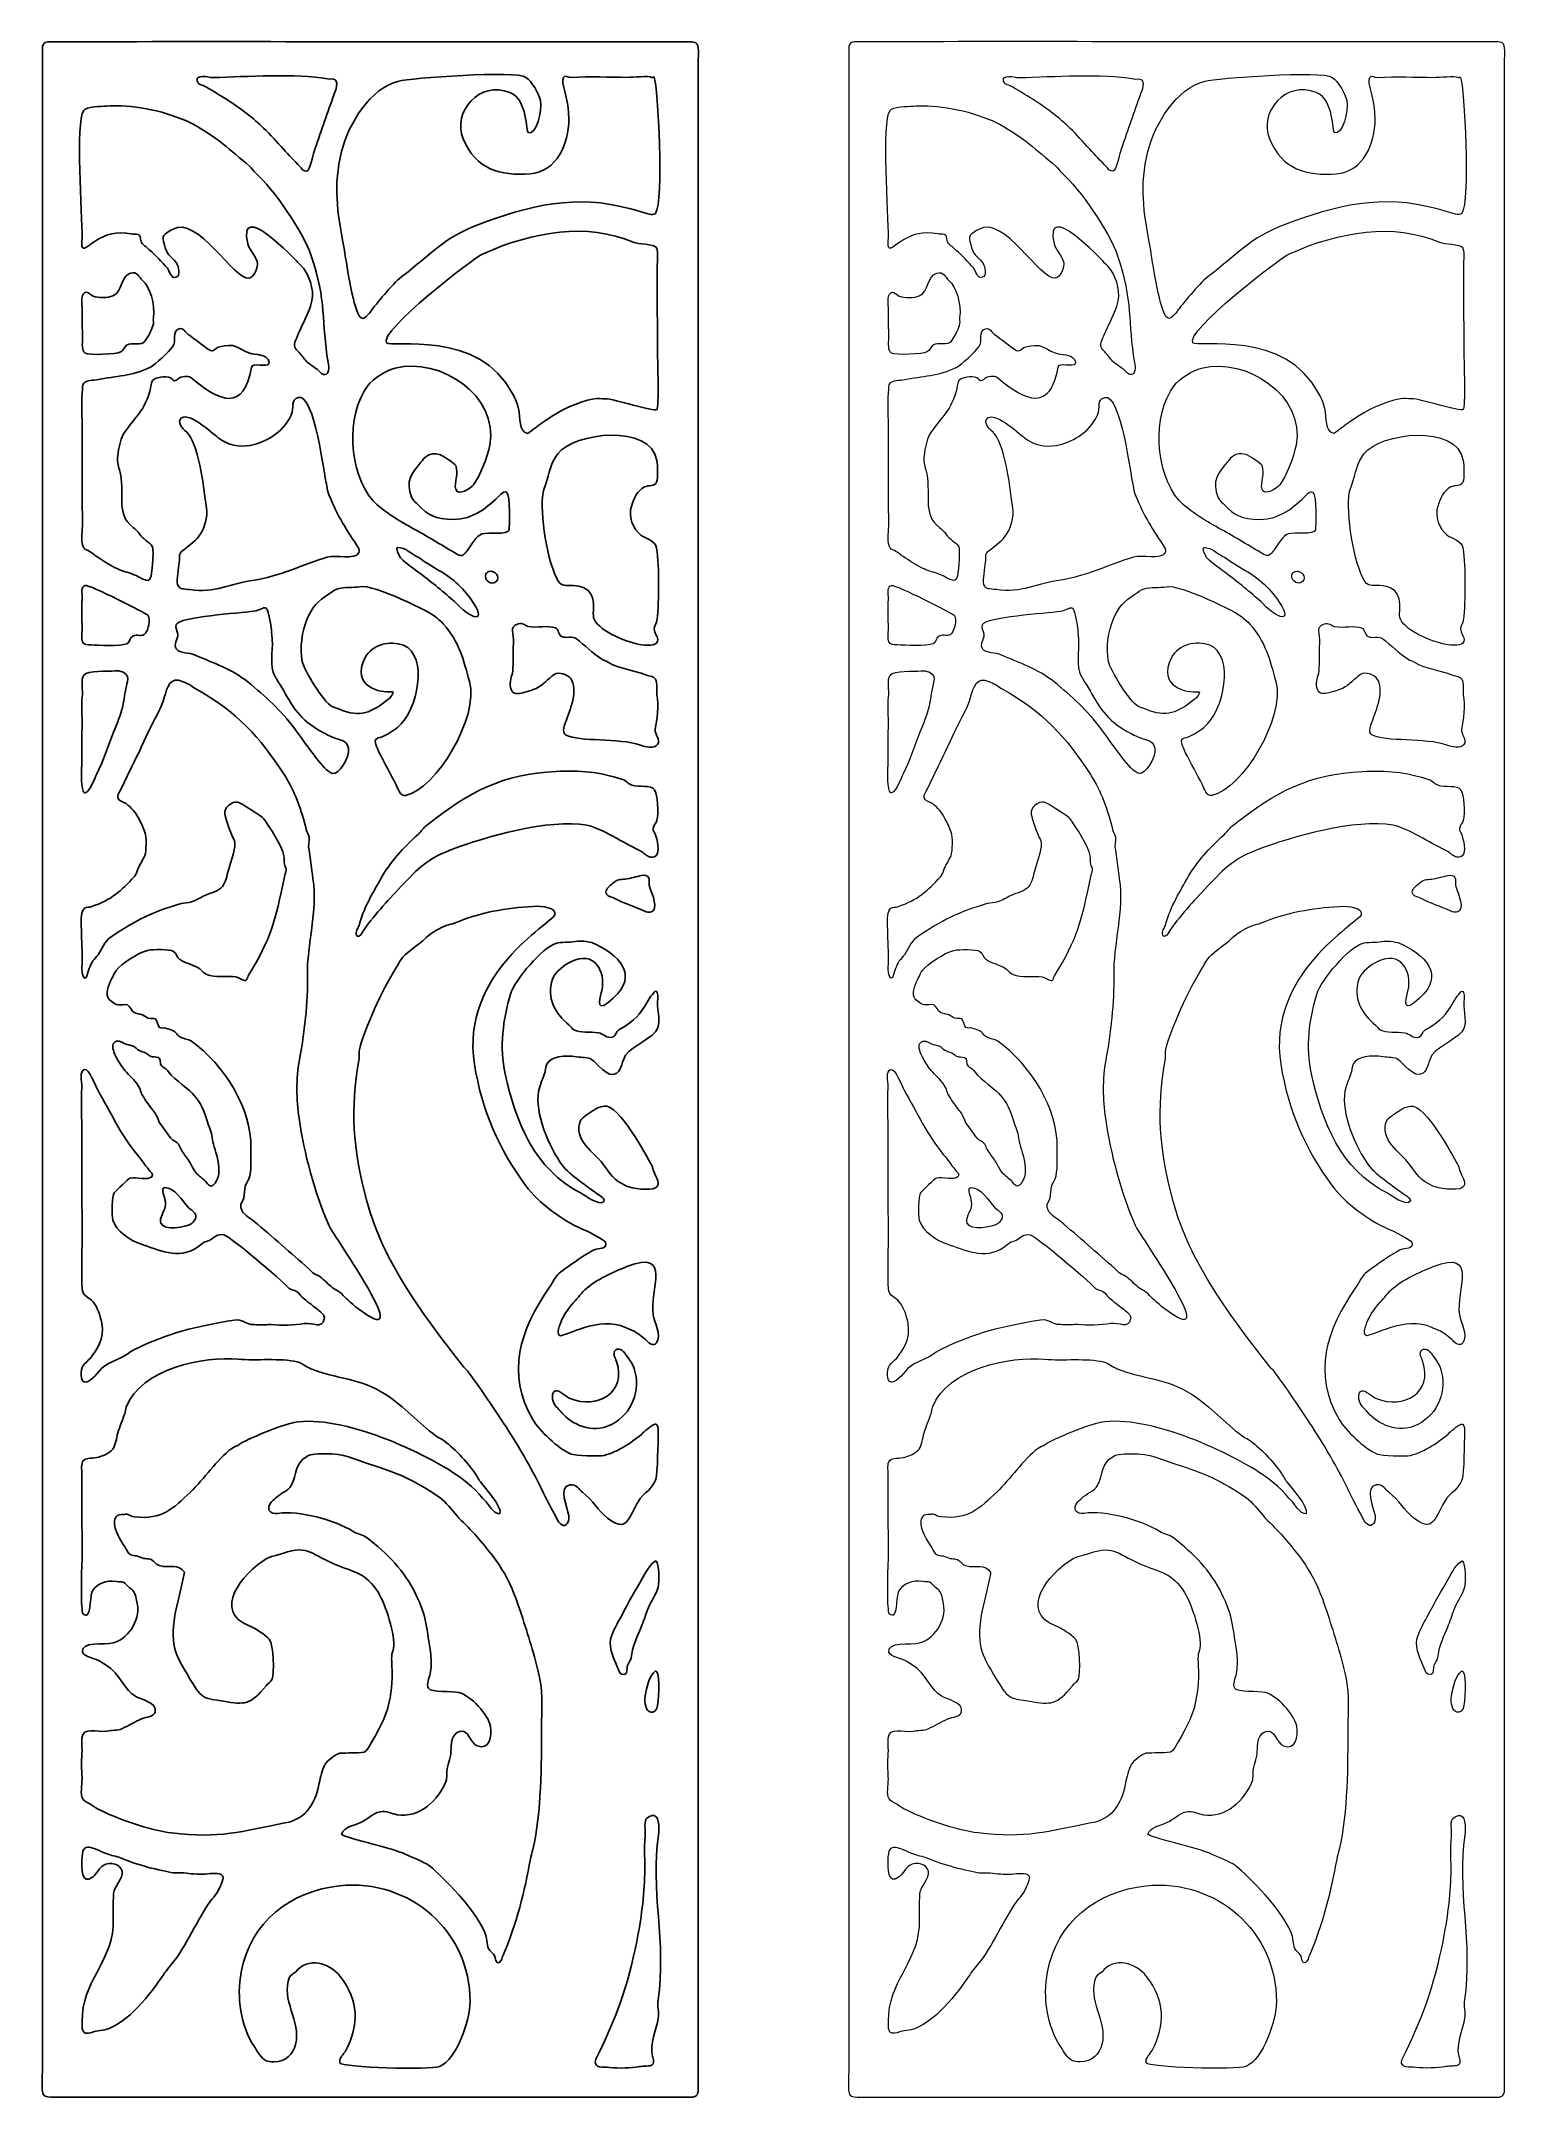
# Model space of a CAD drawing. Header units: centimetres. Extents: x -9.6 to 9.4, y -13.4 to 13.3.
import ezdxf

# ---------------------------------------------------------------- set-up
doc = ezdxf.new("R2010")
doc.units = ezdxf.units.CM
doc.header["$MEASUREMENT"] = 0
doc.layers.add('layer 1', color=7, linetype='Continuous')

msp = doc.modelspace()

# ---------------------------------------------------------------- linework, layer by layer
at = {"layer": 'layer 1', "color": 250}
for points, knots in [([(-9.53099, 13.32255), (-7.47327, 13.33268), (-5.41488, 13.32255), (-3.35713, 13.32255), (-3.35713, 13.32255), (-2.81258, 13.32255), (-2.26786, 13.32255), (-1.7233, 13.32255), (-1.7233, 13.32255), (-1.57953, 13.32255), (-1.43572, 13.32255), (-1.29195, 13.32255), (-1.29195, 13.32255), (-1.2384, 13.32255), (-1.15277, 13.33338), (-1.11845, 13.3106), (-1.11845, 13.3106), (-1.07206, 13.2798), (-1.08953, 13.14851), (-1.08953, 13.07381), (-1.08953, 13.07381), (-1.08953, 12.84422), (-1.08953, 12.61456), (-1.08953, 12.38496), (-1.08953, 12.38496), (-1.08953, 11.42993), (-1.08953, 10.47461), (-1.08953, 9.51957), (-1.08953, 9.51957), (-1.08953, 5.57108), (-1.08953, 1.6214), (-1.08953, -2.32709), (-1.08953, -2.32709), (-1.08953, -5.1316), (-1.08953, -7.93697), (-1.08953, -10.74149), (-1.08953, -10.74149), (-1.08953, -11.40316), (-1.08953, -12.06502), (-1.08953, -12.72669), (-1.08953, -12.72669), (-1.08953, -12.87896), (-1.08953, -13.03127), (-1.08953, -13.18353), (-1.08953, -13.18353), (-1.08953, -13.2549), (-1.08046, -13.32886), (-1.13532, -13.34617), (-1.13532, -13.34617), (-1.18581, -13.36211), (-1.26862, -13.35096), (-1.3281, -13.35096), (-1.3281, -13.35096), (-1.46544, -13.35095), (-1.60283, -13.35096), (-1.74017, -13.35096), (-1.74017, -13.35096), (-2.19397, -13.35096), (-2.6479, -13.35096), (-3.1017, -13.35096), (-3.1017, -13.35096), (-4.60525, -13.35096), (-6.10925, -13.35096), (-7.61281, -13.35096), (-7.61281, -13.35096), (-8.10917, -13.35096), (-8.60569, -13.35096), (-9.10205, -13.35096), (-9.10205, -13.35096), (-9.21851, -13.35096), (-9.33501, -13.35095), (-9.45147, -13.35096), (-9.45147, -13.35096), (-9.50768, -13.35096), (-9.56644, -13.35564), (-9.58883, -13.32226), (-9.58883, -13.32226), (-9.61881, -13.27755), (-9.60088, -13.06743), (-9.60088, -12.99218), (-9.60088, -12.99218), (-9.60087, -12.7028), (-9.60088, -12.41334), (-9.60088, -12.12396), (-9.60088, -12.12396), (-9.60088, -11.0318), (-9.60088, -9.93932), (-9.60088, -8.84717), (-9.60088, -8.84717), (-9.60088, -4.72489), (-9.60088, -0.60138), (-9.60088, 3.5209), (-9.60088, 3.5209), (-9.60088, 6.00814), (-9.60088, 8.49612), (-9.60088, 10.98336), (-9.60088, 10.98336), (-9.60088, 11.57169), (-9.60088, 12.16019), (-9.60088, 12.74852), (-9.60088, 12.74852), (-9.60088, 12.87767), (-9.60087, 13.00685), (-9.60088, 13.13599), (-9.60088, 13.13599), (-9.60088, 13.18605), (-9.61024, 13.26209), (-9.58883, 13.29385), (-9.58883, 13.29385), (-9.57564, 13.31342), (-9.55657, 13.32243), (-9.53099, 13.32255)], [0, 0, 0, 0, 0.03448276, 0.03448276, 0.03448276, 0.03448276, 0.06896552, 0.06896552, 0.06896552, 0.06896552, 0.10344828, 0.10344828, 0.10344828, 0.10344828, 0.13793103, 0.13793103, 0.13793103, 0.13793103, 0.17241379, 0.17241379, 0.17241379, 0.17241379, 0.20689655, 0.20689655, 0.20689655, 0.20689655, 0.24137931, 0.24137931, 0.24137931, 0.24137931, 0.27586207, 0.27586207, 0.27586207, 0.27586207, 0.31034483, 0.31034483, 0.31034483, 0.31034483, 0.34482759, 0.34482759, 0.34482759, 0.34482759, 0.37931034, 0.37931034, 0.37931034, 0.37931034, 0.4137931, 0.4137931, 0.4137931, 0.4137931, 0.44827586, 0.44827586, 0.44827586, 0.44827586, 0.48275862, 0.48275862, 0.48275862, 0.48275862, 0.51724138, 0.51724138, 0.51724138, 0.51724138, 0.55172414, 0.55172414, 0.55172414, 0.55172414, 0.5862069, 0.5862069, 0.5862069, 0.5862069, 0.62068966, 0.62068966, 0.62068966, 0.62068966, 0.65517241, 0.65517241, 0.65517241, 0.65517241, 0.68965517, 0.68965517, 0.68965517, 0.68965517, 0.72413793, 0.72413793, 0.72413793, 0.72413793, 0.75862069, 0.75862069, 0.75862069, 0.75862069, 0.79310345, 0.79310345, 0.79310345, 0.79310345, 0.82758621, 0.82758621, 0.82758621, 0.82758621, 0.86206897, 0.86206897, 0.86206897, 0.86206897, 0.89655172, 0.89655172, 0.89655172, 0.89655172, 0.93103448, 0.93103448, 0.93103448, 0.93103448, 1, 1, 1, 1]), ([(-7.52605, 12.87289), (-7.56352, 12.86873), (-7.60543, 12.86243), (-7.59353, 12.81549), (-7.59353, 12.81549), (-7.58068, 12.76483), (-7.51664, 12.76319), (-7.47304, 12.73656), (-7.47304, 12.73656), (-7.37414, 12.67615), (-7.27388, 12.61778), (-7.17664, 12.55478), (-7.17664, 12.55478), (-7.01844, 12.4523), (-6.86449, 12.33478), (-6.73083, 12.20558), (-6.73083, 12.20558), (-6.64044, 12.11821), (-6.55905, 12.02208), (-6.47298, 11.93052), (-6.47298, 11.93052), (-6.40243, 11.85547), (-6.3318, 11.78043), (-6.26092, 11.70569), (-6.26092, 11.70569), (-6.24213, 11.68588), (-6.21111, 11.63692), (-6.17176, 11.64589), (-6.17176, 11.64589), (-6.1236, 11.65688), (-6.09349, 11.85011), (-6.07537, 11.90182), (-6.07537, 11.90182), (-5.99406, 12.13373), (-5.91449, 12.36634), (-5.83198, 12.59783), (-5.83198, 12.59783), (-5.81601, 12.64265), (-5.74814, 12.79076), (-5.80306, 12.83223), (-5.80306, 12.83223), (-5.82706, 12.85035), (-5.86423, 12.83713), (-5.90186, 12.84419), (-5.90186, 12.84419), (-6.3049, 12.91981), (-6.9584, 12.8691), (-7.38388, 12.86093), (-7.38388, 12.86093), (-7.43143, 12.86002), (-7.47879, 12.87815), (-7.52605, 12.87289)], [0, 0, 0, 0, 0.07142857, 0.07142857, 0.07142857, 0.07142857, 0.14285714, 0.14285714, 0.14285714, 0.14285714, 0.21428571, 0.21428571, 0.21428571, 0.21428571, 0.28571429, 0.28571429, 0.28571429, 0.28571429, 0.35714286, 0.35714286, 0.35714286, 0.35714286, 0.42857143, 0.42857143, 0.42857143, 0.42857143, 0.5, 0.5, 0.5, 0.5, 0.57142857, 0.57142857, 0.57142857, 0.57142857, 0.64285714, 0.64285714, 0.64285714, 0.64285714, 0.71428571, 0.71428571, 0.71428571, 0.71428571, 0.78571429, 0.78571429, 0.78571429, 0.78571429, 0.85714286, 0.85714286, 0.85714286, 0.85714286, 1, 1, 1, 1]), ([(-2.73541, 12.86333), (-2.77958, 12.86154), (-2.81719, 12.89634), (-2.83903, 12.86333), (-2.83903, 12.86333), (-2.87982, 12.80166), (-2.76488, 12.56704), (-2.76808, 12.3194), (-2.76808, 12.3194), (-2.7722, 12.001), (-2.91788, 11.64131), (-3.27279, 11.61241), (-3.27279, 11.61241), (-3.6542, 11.58135), (-3.97681, 11.6653), (-4.14031, 12.06446), (-4.14031, 12.06446), (-4.28486, 12.41734), (-3.92684, 12.82718), (-3.53287, 12.66666), (-3.53287, 12.66666), (-3.29912, 12.57142), (-3.33017, 12.15585), (-3.29207, 12.14339), (-3.29207, 12.14339), (-3.19226, 12.11075), (-3.11069, 12.42686), (-3.13784, 12.56196), (-3.13784, 12.56196), (-3.15907, 12.66754), (-3.25208, 12.80865), (-3.32581, 12.86333), (-3.32581, 12.86333), (-3.45225, 12.95709), (-4.83867, 12.85042), (-4.97651, 12.81549), (-4.97651, 12.81549), (-5.35029, 12.72076), (-5.63159, 12.25593), (-5.71872, 11.90182), (-5.71872, 11.90182), (-5.82959, 11.45121), (-5.77529, 11.13047), (-5.6898, 10.66286), (-5.6898, 10.66286), (-5.6541, 10.46754), (-5.58633, 9.92261), (-5.48497, 9.76114), (-5.48497, 9.76114), (-5.43387, 9.67974), (-5.35536, 9.80711), (-5.32833, 9.84246), (-5.32833, 9.84246), (-5.23969, 9.95842), (-5.0324, 10.20862), (-4.91993, 10.29213), (-4.91993, 10.29213), (-4.56586, 10.55499), (-4.38604, 10.78783), (-3.94994, 10.94987), (-3.94994, 10.94987), (-3.27179, 11.20186), (-2.68634, 11.35582), (-1.96428, 11.15557), (-1.96428, 11.15557), (-1.8847, 11.1335), (-1.80516, 11.11117), (-1.72571, 11.0886), (-1.72571, 11.0886), (-1.6982, 11.08078), (-1.65948, 11.07657), (-1.64378, 11.09817), (-1.64378, 11.09817), (-1.52971, 11.25509), (-1.61154, 12.73983), (-1.66065, 12.86333), (-1.66065, 12.86333), (-1.67008, 12.88704), (-1.67494, 12.85024), (-1.69439, 12.86333), (-1.69439, 12.86333), (-1.72907, 12.88665), (-1.9452, 12.86255), (-2.00525, 12.86333), (-2.00525, 12.86333), (-2.24862, 12.86647), (-2.49222, 12.87314), (-2.73541, 12.86333)], [0, 0, 0, 0, 0.04347826, 0.04347826, 0.04347826, 0.04347826, 0.08695652, 0.08695652, 0.08695652, 0.08695652, 0.13043478, 0.13043478, 0.13043478, 0.13043478, 0.17391304, 0.17391304, 0.17391304, 0.17391304, 0.2173913, 0.2173913, 0.2173913, 0.2173913, 0.26086957, 0.26086957, 0.26086957, 0.26086957, 0.30434783, 0.30434783, 0.30434783, 0.30434783, 0.34782609, 0.34782609, 0.34782609, 0.34782609, 0.39130435, 0.39130435, 0.39130435, 0.39130435, 0.43478261, 0.43478261, 0.43478261, 0.43478261, 0.47826087, 0.47826087, 0.47826087, 0.47826087, 0.52173913, 0.52173913, 0.52173913, 0.52173913, 0.56521739, 0.56521739, 0.56521739, 0.56521739, 0.60869565, 0.60869565, 0.60869565, 0.60869565, 0.65217391, 0.65217391, 0.65217391, 0.65217391, 0.69565217, 0.69565217, 0.69565217, 0.69565217, 0.73913043, 0.73913043, 0.73913043, 0.73913043, 0.7826087, 0.7826087, 0.7826087, 0.7826087, 0.82608696, 0.82608696, 0.82608696, 0.82608696, 0.86956522, 0.86956522, 0.86956522, 0.86956522, 0.91304348, 0.91304348, 0.91304348, 0.91304348, 1, 1, 1, 1]), ([(-8.62973, 12.49499), (-8.67394, 12.49456), (-8.71811, 12.49203), (-8.76227, 12.4902), (-8.76227, 12.4902), (-8.84333, 12.48685), (-9.03272, 12.4833), (-9.0659, 12.43519), (-9.0659, 12.43519), (-9.17904, 12.2712), (-9.08121, 11.08563), (-9.08759, 10.77766), (-9.08759, 10.77766), (-9.0884, 10.7388), (-9.09696, 10.6799), (-9.08036, 10.65329), (-9.08036, 10.65329), (-9.04173, 10.59134), (-8.82706, 10.92177), (-8.449, 10.83028), (-8.449, 10.83028), (-8.42003, 10.82328), (-8.38873, 10.83043), (-8.35984, 10.82311), (-8.35984, 10.82311), (-8.31684, 10.81221), (-8.34096, 10.74738), (-8.31405, 10.71787), (-8.31405, 10.71787), (-8.28088, 10.68149), (-8.24296, 10.64957), (-8.20561, 10.61741), (-8.20561, 10.61741), (-8.13565, 10.55716), (-8.04692, 10.45961), (-7.98391, 10.39019), (-7.98391, 10.39019), (-7.9476, 10.35018), (-7.94275, 10.2536), (-7.87065, 10.26821), (-7.87065, 10.26821), (-7.80444, 10.28162), (-7.83185, 10.41137), (-7.86342, 10.45477), (-7.86342, 10.45477), (-7.945, 10.56688), (-7.98465, 10.53407), (-8.02247, 10.7083), (-8.02247, 10.7083), (-8.02918, 10.7392), (-8.04636, 10.7813), (-8.02729, 10.81115), (-8.02729, 10.81115), (-8.00699, 10.84292), (-7.94675, 10.87091), (-7.91403, 10.89008), (-7.91403, 10.89008), (-7.58393, 11.0835), (-7.12174, 10.22637), (-6.91879, 10.25864), (-6.91879, 10.25864), (-6.86091, 10.26784), (-6.7939, 10.39189), (-6.81517, 10.47151), (-6.81517, 10.47151), (-6.83853, 10.55895), (-6.9133, 10.6094), (-6.93566, 10.70352), (-6.93566, 10.70352), (-7.07728, 11.29982), (-6.30768, 10.48579), (-6.29466, 10.46912), (-6.29466, 10.46912), (-6.27134, 10.43927), (-6.23848, 10.41763), (-6.21513, 10.3878), (-6.21513, 10.3878), (-6.14962, 10.30409), (-6.07084, 10.1218), (-6.10428, 9.96206), (-6.10428, 9.96206), (-6.13946, 9.79403), (-6.31548, 9.49942), (-6.32839, 9.40237), (-6.32839, 9.40237), (-6.33631, 9.34289), (-6.28263, 9.30448), (-6.2561, 9.27561), (-6.2561, 9.27561), (-6.22423, 9.24091), (-6.19929, 9.19982), (-6.16453, 9.16797), (-6.16453, 9.16797), (-6.12569, 9.13239), (-6.07881, 9.10653), (-6.03681, 9.07469), (-6.03681, 9.07469), (-5.99898, 9.04602), (-5.97661, 8.98818), (-5.91632, 9.01251), (-5.91632, 9.01251), (-5.90015, 9.01903), (-5.89255, 9.03864), (-5.8874, 9.05795), (-5.8874, 9.05795), (-5.87849, 9.09136), (-5.88976, 9.13103), (-5.89463, 9.1608), (-5.89463, 9.1608), (-5.98097, 9.68767), (-5.91083, 9.95772), (-6.11308, 10.54815), (-6.11308, 10.54815), (-6.22311, 10.86936), (-6.59911, 11.41181), (-6.83927, 11.62676), (-6.83927, 11.62676), (-6.86631, 11.65097), (-6.88397, 11.68448), (-6.91156, 11.70808), (-6.91156, 11.70808), (-7.15895, 11.91973), (-7.35654, 12.09832), (-7.6369, 12.25102), (-7.6369, 12.25102), (-7.89426, 12.3912), (-8.33917, 12.49782), (-8.62973, 12.49499)], [0, 0, 0, 0, 0.03030303, 0.03030303, 0.03030303, 0.03030303, 0.06060606, 0.06060606, 0.06060606, 0.06060606, 0.09090909, 0.09090909, 0.09090909, 0.09090909, 0.12121212, 0.12121212, 0.12121212, 0.12121212, 0.15151515, 0.15151515, 0.15151515, 0.15151515, 0.18181818, 0.18181818, 0.18181818, 0.18181818, 0.21212121, 0.21212121, 0.21212121, 0.21212121, 0.24242424, 0.24242424, 0.24242424, 0.24242424, 0.27272727, 0.27272727, 0.27272727, 0.27272727, 0.3030303, 0.3030303, 0.3030303, 0.3030303, 0.33333333, 0.33333333, 0.33333333, 0.33333333, 0.36363636, 0.36363636, 0.36363636, 0.36363636, 0.39393939, 0.39393939, 0.39393939, 0.39393939, 0.42424242, 0.42424242, 0.42424242, 0.42424242, 0.45454545, 0.45454545, 0.45454545, 0.45454545, 0.48484848, 0.48484848, 0.48484848, 0.48484848, 0.51515152, 0.51515152, 0.51515152, 0.51515152, 0.54545455, 0.54545455, 0.54545455, 0.54545455, 0.57575758, 0.57575758, 0.57575758, 0.57575758, 0.60606061, 0.60606061, 0.60606061, 0.60606061, 0.63636364, 0.63636364, 0.63636364, 0.63636364, 0.66666667, 0.66666667, 0.66666667, 0.66666667, 0.6969697, 0.6969697, 0.6969697, 0.6969697, 0.72727273, 0.72727273, 0.72727273, 0.72727273, 0.75757576, 0.75757576, 0.75757576, 0.75757576, 0.78787879, 0.78787879, 0.78787879, 0.78787879, 0.81818182, 0.81818182, 0.81818182, 0.81818182, 0.84848485, 0.84848485, 0.84848485, 0.84848485, 0.87878788, 0.87878788, 0.87878788, 0.87878788, 0.90909091, 0.90909091, 0.90909091, 0.90909091, 0.93939394, 0.93939394, 0.93939394, 0.93939394, 1, 1, 1, 1]), ([(-3.88047, 10.57436), (-4.00301, 10.52046), (-5.24656, 9.56338), (-5.13555, 9.41672), (-5.13555, 9.41672), (-5.08669, 9.35216), (-3.93255, 9.6003), (-3.49449, 8.7518), (-3.49449, 8.7518), (-3.46388, 8.69251), (-3.43934, 8.62965), (-3.4222, 8.56524), (-3.4222, 8.56524), (-3.38872, 8.43947), (-3.4291, 8.26855), (-3.30412, 8.24234), (-3.30412, 8.24234), (-3.28221, 8.23775), (-2.89232, 8.61178), (-2.44142, 8.68961), (-2.44142, 8.68961), (-2.39393, 8.69781), (-2.34503, 8.69178), (-2.29683, 8.692), (-2.29683, 8.692), (-2.18446, 8.69253), (-1.66244, 8.51938), (-1.62691, 8.55089), (-1.62691, 8.55089), (-1.59643, 8.57791), (-1.61689, 9.18473), (-1.61727, 9.278), (-1.61727, 9.278), (-1.6185, 9.57615), (-1.62151, 9.87438), (-1.62209, 10.17253), (-1.62209, 10.17253), (-1.62231, 10.28574), (-1.62035, 10.39897), (-1.61968, 10.51217), (-1.61968, 10.51217), (-1.61937, 10.56459), (-1.61385, 10.62771), (-1.63655, 10.65807), (-1.63655, 10.65807), (-1.66738, 10.6993), (-1.8717, 10.69648), (-1.93295, 10.72265), (-1.93295, 10.72265), (-2.53594, 10.98027), (-3.22155, 10.86421), (-3.88047, 10.57436)], [0, 0, 0, 0, 0.07142857, 0.07142857, 0.07142857, 0.07142857, 0.14285714, 0.14285714, 0.14285714, 0.14285714, 0.21428571, 0.21428571, 0.21428571, 0.21428571, 0.28571429, 0.28571429, 0.28571429, 0.28571429, 0.35714286, 0.35714286, 0.35714286, 0.35714286, 0.42857143, 0.42857143, 0.42857143, 0.42857143, 0.5, 0.5, 0.5, 0.5, 0.57142857, 0.57142857, 0.57142857, 0.57142857, 0.64285714, 0.64285714, 0.64285714, 0.64285714, 0.71428571, 0.71428571, 0.71428571, 0.71428571, 0.78571429, 0.78571429, 0.78571429, 0.78571429, 0.85714286, 0.85714286, 0.85714286, 0.85714286, 1, 1, 1, 1]), ([(-8.45864, 10.32083), (-8.59209, 10.28039), (-8.55435, 10.08499), (-8.68998, 10.02664), (-8.68998, 10.02664), (-8.74936, 10.00109), (-8.88391, 9.99486), (-8.94541, 10.02424), (-8.94541, 10.02424), (-8.9705, 10.03623), (-8.99012, 10.05789), (-9.0153, 10.06969), (-9.0153, 10.06969), (-9.04671, 10.0844), (-9.07182, 10.05494), (-9.08036, 10.03381), (-9.08036, 10.03381), (-9.09754, 9.9913), (-9.08759, 9.91374), (-9.08759, 9.85921), (-9.08759, 9.85921), (-9.08759, 9.72792), (-9.08289, 9.60669), (-9.08277, 9.4813), (-9.08277, 9.4813), (-9.0827, 9.40673), (-9.09423, 9.31558), (-9.04904, 9.28517), (-9.04904, 9.28517), (-8.99763, 9.25058), (-8.63658, 9.27097), (-8.58636, 9.29952), (-8.58636, 9.29952), (-8.55115, 9.31954), (-8.54051, 9.36304), (-8.50925, 9.38563), (-8.50925, 9.38563), (-8.44111, 9.43487), (-8.31995, 9.35987), (-8.26345, 9.45021), (-8.26345, 9.45021), (-8.22594, 9.51018), (-8.19021, 9.57241), (-8.16706, 9.63916), (-8.16706, 9.63916), (-8.1558, 9.67161), (-8.16686, 9.708), (-8.16224, 9.74201), (-8.16224, 9.74201), (-8.1375, 9.92399), (-8.2085, 10.15267), (-8.302, 10.22755), (-8.302, 10.22755), (-8.35339, 10.2687), (-8.36476, 10.34928), (-8.45864, 10.32083)], [0, 0, 0, 0, 0.06666667, 0.06666667, 0.06666667, 0.06666667, 0.13333333, 0.13333333, 0.13333333, 0.13333333, 0.2, 0.2, 0.2, 0.2, 0.26666667, 0.26666667, 0.26666667, 0.26666667, 0.33333333, 0.33333333, 0.33333333, 0.33333333, 0.4, 0.4, 0.4, 0.4, 0.46666667, 0.46666667, 0.46666667, 0.46666667, 0.53333333, 0.53333333, 0.53333333, 0.53333333, 0.6, 0.6, 0.6, 0.6, 0.66666667, 0.66666667, 0.66666667, 0.66666667, 0.73333333, 0.73333333, 0.73333333, 0.73333333, 0.8, 0.8, 0.8, 0.8, 0.86666667, 0.86666667, 0.86666667, 0.86666667, 1, 1, 1, 1]), ([(-7.82487, 9.60089), (-7.92811, 9.56741), (-7.85513, 9.44116), (-7.91162, 9.3641), (-7.91162, 9.3641), (-7.95208, 9.30891), (-8.14182, 9.13067), (-8.19838, 9.1034), (-8.19838, 9.1034), (-8.45398, 8.98013), (-8.62582, 8.99229), (-8.90204, 8.93836), (-8.90204, 8.93836), (-8.97594, 8.92393), (-9.05633, 8.93557), (-9.07554, 8.87139), (-9.07554, 8.87139), (-9.08474, 8.84067), (-9.08078, 8.80746), (-9.08518, 8.77572), (-9.08518, 8.77572), (-9.09461, 8.70774), (-9.09046, 8.62157), (-9.09, 8.5461), (-9.09, 8.5461), (-9.08965, 8.4887), (-9.08781, 8.43129), (-9.08759, 8.37389), (-9.08759, 8.37389), (-9.08621, 8.00958), (-9.0865, 7.64515), (-9.08518, 7.28083), (-9.08518, 7.28083), (-9.08489, 7.19951), (-9.07692, 7.11798), (-9.08277, 7.03687), (-9.08277, 7.03687), (-9.08862, 6.95581), (-9.10381, 6.81187), (-9.0659, 6.75703), (-9.0659, 6.75703), (-9.0488, 6.73227), (-9.01525, 6.72514), (-8.98879, 6.70919), (-8.98879, 6.70919), (-8.9452, 6.68291), (-8.90961, 6.64816), (-8.86348, 6.62069), (-8.86348, 6.62069), (-8.78737, 6.57536), (-8.70917, 6.51807), (-8.62491, 6.48197), (-8.62491, 6.48197), (-8.55857, 6.45354), (-8.49458, 6.44042), (-8.42249, 6.4126), (-8.42249, 6.4126), (-8.36237, 6.3894), (-8.30349, 6.33941), (-8.2273, 6.33367), (-8.2273, 6.33367), (-8.16974, 6.32934), (-8.15559, 6.726), (-8.17429, 6.77138), (-8.17429, 6.77138), (-8.19071, 6.81123), (-8.22941, 6.82786), (-8.26104, 6.8527), (-8.26104, 6.8527), (-8.32119, 6.89995), (-8.36168, 6.97494), (-8.42249, 7.02013), (-8.42249, 7.02013), (-8.66592, 7.201), (-8.51804, 7.47071), (-8.60323, 7.77116), (-8.60323, 7.77116), (-8.617, 7.81972), (-8.6356, 7.89329), (-8.62491, 7.95293), (-8.62491, 7.95293), (-8.6074, 8.05072), (-8.59625, 8.15404), (-8.55262, 8.2256), (-8.55262, 8.2256), (-8.41254, 8.45539), (-8.30025, 8.4859), (-8.20802, 8.78528), (-8.20802, 8.78528), (-8.19275, 8.83486), (-8.19574, 8.88754), (-8.17188, 8.9264), (-8.17188, 8.9264), (-8.14604, 8.96848), (-8.00425, 8.98982), (-7.93813, 8.96228), (-7.93813, 8.96228), (-7.91977, 8.95463), (-7.89995, 8.91501), (-7.87306, 8.9264), (-7.87306, 8.9264), (-7.85887, 8.93241), (-7.84978, 8.94665), (-7.83692, 8.9551), (-7.83692, 8.9551), (-7.80582, 8.97554), (-7.71111, 8.99722), (-7.67546, 8.96706), (-7.67546, 8.96706), (-7.28919, 8.64029), (-6.98664, 8.52905), (-6.88987, 9.09622), (-6.88987, 9.09622), (-6.87677, 9.17299), (-6.68572, 9.08819), (-6.66094, 9.15123), (-6.66094, 9.15123), (-6.65285, 9.17183), (-6.66495, 9.18765), (-6.67299, 9.19907), (-6.67299, 9.19907), (-6.73457, 9.28648), (-6.81952, 9.24827), (-6.92361, 9.28756), (-6.92361, 9.28756), (-7.08116, 9.34704), (-7.09436, 9.42497), (-7.31881, 9.35932), (-7.31881, 9.35932), (-7.3485, 9.35064), (-7.38482, 9.29625), (-7.42243, 9.31866), (-7.42243, 9.31866), (-7.51723, 9.37513), (-7.61505, 9.46346), (-7.71161, 9.52674), (-7.71161, 9.52674), (-7.74955, 9.55161), (-7.7669, 9.61969), (-7.82487, 9.60089)], [0, 0, 0, 0, 0.02777778, 0.02777778, 0.02777778, 0.02777778, 0.05555556, 0.05555556, 0.05555556, 0.05555556, 0.08333333, 0.08333333, 0.08333333, 0.08333333, 0.11111111, 0.11111111, 0.11111111, 0.11111111, 0.13888889, 0.13888889, 0.13888889, 0.13888889, 0.16666667, 0.16666667, 0.16666667, 0.16666667, 0.19444444, 0.19444444, 0.19444444, 0.19444444, 0.22222222, 0.22222222, 0.22222222, 0.22222222, 0.25, 0.25, 0.25, 0.25, 0.27777778, 0.27777778, 0.27777778, 0.27777778, 0.30555556, 0.30555556, 0.30555556, 0.30555556, 0.33333333, 0.33333333, 0.33333333, 0.33333333, 0.36111111, 0.36111111, 0.36111111, 0.36111111, 0.38888889, 0.38888889, 0.38888889, 0.38888889, 0.41666667, 0.41666667, 0.41666667, 0.41666667, 0.44444444, 0.44444444, 0.44444444, 0.44444444, 0.47222222, 0.47222222, 0.47222222, 0.47222222, 0.5, 0.5, 0.5, 0.5, 0.52777778, 0.52777778, 0.52777778, 0.52777778, 0.55555556, 0.55555556, 0.55555556, 0.55555556, 0.58333333, 0.58333333, 0.58333333, 0.58333333, 0.61111111, 0.61111111, 0.61111111, 0.61111111, 0.63888889, 0.63888889, 0.63888889, 0.63888889, 0.66666667, 0.66666667, 0.66666667, 0.66666667, 0.69444444, 0.69444444, 0.69444444, 0.69444444, 0.72222222, 0.72222222, 0.72222222, 0.72222222, 0.75, 0.75, 0.75, 0.75, 0.77777778, 0.77777778, 0.77777778, 0.77777778, 0.80555556, 0.80555556, 0.80555556, 0.80555556, 0.83333333, 0.83333333, 0.83333333, 0.83333333, 0.86111111, 0.86111111, 0.86111111, 0.86111111, 0.88888889, 0.88888889, 0.88888889, 0.88888889, 0.91666667, 0.91666667, 0.91666667, 0.91666667, 0.94444444, 0.94444444, 0.94444444, 0.94444444, 1, 1, 1, 1]), ([(-5.02229, 9.08904), (-5.13908, 9.05948), (-5.31053, 8.95084), (-5.37412, 8.86661), (-5.37412, 8.86661), (-5.67129, 8.47296), (-5.62788, 7.72964), (-5.31147, 7.36933), (-5.31147, 7.36933), (-5.18988, 7.23087), (-4.92991, 7.08633), (-4.76927, 6.99621), (-4.76927, 6.99621), (-4.58218, 6.89126), (-4.39614, 6.78089), (-4.21261, 6.67092), (-4.21261, 6.67092), (-4.15035, 6.63362), (-4.12078, 6.6786), (-4.08971, 6.71876), (-4.08971, 6.71876), (-4.04934, 6.77093), (-3.9605, 6.92223), (-3.89693, 6.9388), (-3.89693, 6.9388), (-3.81354, 6.96055), (-3.56059, 6.92006), (-3.5451, 6.99142), (-3.5451, 6.99142), (-3.5346, 7.03978), (-3.52743, 7.44063), (-3.57401, 7.47457), (-3.57401, 7.47457), (-3.60208, 7.49502), (-3.6352, 7.46865), (-3.65113, 7.45304), (-3.65113, 7.45304), (-3.8288, 7.27892), (-4.00751, 7.1254), (-4.26562, 7.12536), (-4.26562, 7.12536), (-4.50056, 7.12533), (-4.61068, 7.18829), (-4.71866, 7.30953), (-4.71866, 7.30953), (-4.74798, 7.34245), (-4.78683, 7.36355), (-4.80541, 7.4076), (-4.80541, 7.4076), (-4.89914, 7.62983), (-4.80302, 7.72716), (-4.68974, 7.86683), (-4.68974, 7.86683), (-4.63795, 7.93069), (-4.58363, 8.00126), (-4.45118, 7.96967), (-4.45118, 7.96967), (-4.42103, 7.96249), (-4.24594, 7.8495), (-4.2367, 7.82617), (-4.2367, 7.82617), (-4.1925, 7.71445), (-4.26276, 7.60546), (-4.2367, 7.51762), (-4.2367, 7.51762), (-4.20724, 7.41831), (-4.03655, 7.53554), (-4.00778, 7.57263), (-4.00778, 7.57263), (-3.92103, 7.68448), (-3.82414, 7.93933), (-3.79571, 8.08927), (-3.79571, 8.08927), (-3.67329, 8.73502), (-4.44553, 9.23505), (-5.02229, 9.08904)], [0, 0, 0, 0, 0.05, 0.05, 0.05, 0.05, 0.1, 0.1, 0.1, 0.1, 0.15, 0.15, 0.15, 0.15, 0.2, 0.2, 0.2, 0.2, 0.25, 0.25, 0.25, 0.25, 0.3, 0.3, 0.3, 0.3, 0.35, 0.35, 0.35, 0.35, 0.4, 0.4, 0.4, 0.4, 0.45, 0.45, 0.45, 0.45, 0.5, 0.5, 0.5, 0.5, 0.55, 0.55, 0.55, 0.55, 0.6, 0.6, 0.6, 0.6, 0.65, 0.65, 0.65, 0.65, 0.7, 0.7, 0.7, 0.7, 0.75, 0.75, 0.75, 0.75, 0.8, 0.8, 0.8, 0.8, 0.85, 0.85, 0.85, 0.85, 0.9, 0.9, 0.9, 0.9, 1, 1, 1, 1]), ([(-6.27779, 8.70874), (-6.38746, 8.68035), (-6.33011, 8.5791), (-6.37418, 8.47913), (-6.37418, 8.47913), (-6.48027, 8.23848), (-6.72251, 8.11971), (-6.90674, 8.08687), (-6.90674, 8.08687), (-7.05705, 8.06008), (-7.18483, 8.08648), (-7.31881, 8.18494), (-7.31881, 8.18494), (-7.40747, 8.25008), (-7.72424, 8.55287), (-7.81523, 8.42412), (-7.81523, 8.42412), (-7.83622, 8.39442), (-7.81281, 8.35193), (-7.79836, 8.32845), (-7.79836, 8.32845), (-7.77351, 8.28808), (-7.73076, 8.26956), (-7.70438, 8.23277), (-7.70438, 8.23277), (-7.56055, 8.03225), (-7.50286, 7.49905), (-7.47063, 7.2617), (-7.47063, 7.2617), (-7.46698, 7.23483), (-7.46448, 7.20724), (-7.46822, 7.18038), (-7.46822, 7.18038), (-7.48477, 7.06131), (-7.52763, 6.95287), (-7.59353, 6.87662), (-7.59353, 6.87662), (-7.63654, 6.82684), (-7.79882, 6.70894), (-7.81041, 6.69245), (-7.81041, 6.69245), (-7.8323, 6.66129), (-7.81723, 6.61052), (-7.82487, 6.56329), (-7.82487, 6.56329), (-7.83574, 6.49601), (-7.86371, 6.34129), (-7.84655, 6.28106), (-7.84655, 6.28106), (-7.82684, 6.21182), (-7.76823, 6.22677), (-7.68992, 6.21408), (-7.68992, 6.21408), (-7.36325, 6.16116), (-7.16225, 6.30084), (-6.8489, 6.33846), (-6.8489, 6.33846), (-6.56865, 6.37211), (-6.19223, 6.54891), (-5.90427, 6.63504), (-5.90427, 6.63504), (-5.7934, 6.66821), (-5.54728, 6.59639), (-5.49461, 6.69005), (-5.49461, 6.69005), (-5.47474, 6.72539), (-5.5094, 6.7745), (-5.52353, 6.79529), (-5.52353, 6.79529), (-5.67673, 7.02078), (-5.79766, 7.22047), (-5.89222, 7.47218), (-5.89222, 7.47218), (-5.90626, 7.50953), (-5.90601, 7.55085), (-5.91632, 7.58938), (-5.91632, 7.58938), (-5.93952, 7.67607), (-6.07115, 8.76225), (-6.27779, 8.70874)], [0, 0, 0, 0, 0.04761905, 0.04761905, 0.04761905, 0.04761905, 0.0952381, 0.0952381, 0.0952381, 0.0952381, 0.14285714, 0.14285714, 0.14285714, 0.14285714, 0.19047619, 0.19047619, 0.19047619, 0.19047619, 0.23809524, 0.23809524, 0.23809524, 0.23809524, 0.28571429, 0.28571429, 0.28571429, 0.28571429, 0.33333333, 0.33333333, 0.33333333, 0.33333333, 0.38095238, 0.38095238, 0.38095238, 0.38095238, 0.42857143, 0.42857143, 0.42857143, 0.42857143, 0.47619048, 0.47619048, 0.47619048, 0.47619048, 0.52380952, 0.52380952, 0.52380952, 0.52380952, 0.57142857, 0.57142857, 0.57142857, 0.57142857, 0.61904762, 0.61904762, 0.61904762, 0.61904762, 0.66666667, 0.66666667, 0.66666667, 0.66666667, 0.71428571, 0.71428571, 0.71428571, 0.71428571, 0.76190476, 0.76190476, 0.76190476, 0.76190476, 0.80952381, 0.80952381, 0.80952381, 0.80952381, 0.85714286, 0.85714286, 0.85714286, 0.85714286, 0.9047619, 0.9047619, 0.9047619, 0.9047619, 1, 1, 1, 1]), ([(-2.91373, 7.97685), (-2.99716, 7.8673), (-3.02443, 7.72516), (-3.07037, 7.57503), (-3.07037, 7.57503), (-3.08066, 7.54139), (-3.09687, 7.51176), (-3.10411, 7.47218), (-3.10411, 7.47218), (-3.15008, 7.2209), (-3.04676, 6.54598), (-2.90169, 6.31932), (-2.90169, 6.31932), (-2.85022, 6.23892), (-2.77634, 6.28223), (-2.67276, 6.26431), (-2.67276, 6.26431), (-2.60107, 6.25191), (-2.53529, 6.22864), (-2.49925, 6.1806), (-2.49925, 6.1806), (-2.47429, 6.14732), (-2.45938, 6.11151), (-2.45106, 6.06101), (-2.45106, 6.06101), (-2.43753, 5.97891), (-2.46683, 5.89148), (-2.43901, 5.829), (-2.43901, 5.829), (-2.36462, 5.662), (-1.98471, 5.52166), (-1.81969, 5.49654), (-1.81969, 5.49654), (-1.77876, 5.49031), (-1.71357, 5.48919), (-1.67511, 5.49893), (-1.67511, 5.49893), (-1.53578, 5.53422), (-1.68245, 5.65572), (-1.65824, 5.73094), (-1.65824, 5.73094), (-1.64925, 5.75886), (-1.62754, 5.7831), (-1.6245, 5.81226), (-1.6245, 5.81226), (-1.59564, 6.08916), (-1.59422, 6.48137), (-1.62932, 6.75703), (-1.62932, 6.75703), (-1.64023, 6.84273), (-1.77141, 6.87769), (-1.83415, 6.92206), (-1.83415, 6.92206), (-1.93725, 6.99497), (-1.99937, 7.17561), (-1.95705, 7.29518), (-1.95705, 7.29518), (-1.91951, 7.40125), (-1.88232, 7.49932), (-1.78837, 7.54632), (-1.78837, 7.54632), (-1.73179, 7.57463), (-1.65206, 7.54855), (-1.62932, 7.6109), (-1.62932, 7.6109), (-1.60817, 7.66893), (-1.61608, 7.82409), (-1.62691, 7.89074), (-1.62691, 7.89074), (-1.70493, 8.37102), (-2.70022, 8.25723), (-2.91373, 7.97685)], [0, 0, 0, 0, 0.05263158, 0.05263158, 0.05263158, 0.05263158, 0.10526316, 0.10526316, 0.10526316, 0.10526316, 0.15789474, 0.15789474, 0.15789474, 0.15789474, 0.21052632, 0.21052632, 0.21052632, 0.21052632, 0.26315789, 0.26315789, 0.26315789, 0.26315789, 0.31578947, 0.31578947, 0.31578947, 0.31578947, 0.36842105, 0.36842105, 0.36842105, 0.36842105, 0.42105263, 0.42105263, 0.42105263, 0.42105263, 0.47368421, 0.47368421, 0.47368421, 0.47368421, 0.52631579, 0.52631579, 0.52631579, 0.52631579, 0.57894737, 0.57894737, 0.57894737, 0.57894737, 0.63157895, 0.63157895, 0.63157895, 0.63157895, 0.68421053, 0.68421053, 0.68421053, 0.68421053, 0.73684211, 0.73684211, 0.73684211, 0.73684211, 0.78947368, 0.78947368, 0.78947368, 0.78947368, 0.84210526, 0.84210526, 0.84210526, 0.84210526, 0.89473684, 0.89473684, 0.89473684, 0.89473684, 1, 1, 1, 1]), ([(-4.98856, 6.75942), (-4.99423, 6.75939), (-5.00088, 6.75309), (-5.0006, 6.74746), (-5.0006, 6.74746), (-4.9946, 6.62456), (-4.87022, 6.55067), (-4.79095, 6.49153), (-4.79095, 6.49153), (-4.62714, 6.36931), (-4.47714, 6.25924), (-4.32587, 6.1208), (-4.32587, 6.1208), (-4.29492, 6.09249), (-4.26125, 6.06701), (-4.23189, 6.03709), (-4.23189, 6.03709), (-3.98136, 5.7818), (-3.79711, 5.78747), (-4.09694, 6.16385), (-4.09694, 6.16385), (-4.2346, 6.33666), (-4.40008, 6.43402), (-4.59576, 6.54894), (-4.59576, 6.54894), (-4.64714, 6.57911), (-4.68785, 6.61556), (-4.74517, 6.64461), (-4.74517, 6.64461), (-4.81895, 6.68201), (-4.88813, 6.7598), (-4.98856, 6.75942)], [0, 0, 0, 0, 0.11111111, 0.11111111, 0.11111111, 0.11111111, 0.22222222, 0.22222222, 0.22222222, 0.22222222, 0.33333333, 0.33333333, 0.33333333, 0.33333333, 0.44444444, 0.44444444, 0.44444444, 0.44444444, 0.55555556, 0.55555556, 0.55555556, 0.55555556, 0.66666667, 0.66666667, 0.66666667, 0.66666667, 0.77777778, 0.77777778, 0.77777778, 0.77777778, 1, 1, 1, 1]), ([(-3.80625, 6.44876), (-3.86165, 6.43253), (-3.86025, 6.36602), (-3.82648, 6.32796), (-3.82648, 6.32796), (-3.79741, 6.29521), (-3.74132, 6.28615), (-3.71199, 6.31782), (-3.71199, 6.31782), (-3.65426, 6.38014), (-3.72762, 6.47179), (-3.80625, 6.44876)], [0, 0, 0, 0, 0.25, 0.25, 0.25, 0.25, 0.5, 0.5, 0.5, 0.5, 1, 1, 1, 1]), ([(-9.04663, 6.26909), (-9.11072, 6.25418), (-9.08288, 6.1734), (-9.08759, 6.0921), (-9.08759, 6.0921), (-9.09502, 5.96397), (-9.08759, 5.83536), (-9.08759, 5.70702), (-9.08759, 5.70702), (-9.08759, 5.65037), (-9.09956, 5.57965), (-9.08036, 5.5372), (-9.08036, 5.5372), (-9.06161, 5.49574), (-9.02479, 5.49892), (-8.96951, 5.49654), (-8.96951, 5.49654), (-8.87885, 5.49263), (-8.58678, 5.47809), (-8.50684, 5.51089), (-8.50684, 5.51089), (-8.4639, 5.5285), (-8.46923, 5.59178), (-8.42972, 5.61135), (-8.42972, 5.61135), (-8.36997, 5.64093), (-8.30673, 5.59132), (-8.26345, 5.64961), (-8.26345, 5.64961), (-8.23352, 5.68993), (-8.19113, 5.82152), (-8.23453, 5.88401), (-8.23453, 5.88401), (-8.24657, 5.90135), (-8.99275, 6.28163), (-9.04663, 6.26909)], [0, 0, 0, 0, 0.1, 0.1, 0.1, 0.1, 0.2, 0.2, 0.2, 0.2, 0.3, 0.3, 0.3, 0.3, 0.4, 0.4, 0.4, 0.4, 0.5, 0.5, 0.5, 0.5, 0.6, 0.6, 0.6, 0.6, 0.7, 0.7, 0.7, 0.7, 0.8, 0.8, 0.8, 0.8, 1, 1, 1, 1]), ([(-5.48256, 6.25235), (-5.56921, 6.23492), (-5.67995, 6.24983), (-5.76932, 6.22365), (-5.76932, 6.22365), (-5.81806, 6.20937), (-5.8498, 6.17879), (-5.8874, 6.15429), (-5.8874, 6.15429), (-6.03099, 6.06072), (-6.09133, 6.0013), (-6.16453, 5.83618), (-6.16453, 5.83618), (-6.23407, 5.67929), (-6.2659, 5.44901), (-6.22959, 5.28128), (-6.22959, 5.28128), (-6.20534, 5.16925), (-5.96208, 4.7596), (-5.84403, 4.69767), (-5.84403, 4.69767), (-5.81369, 4.68176), (-5.77933, 4.67483), (-5.74764, 4.6618), (-5.74764, 4.6618), (-5.47067, 4.54795), (-5.33647, 4.62062), (-5.11627, 4.78617), (-5.11627, 4.78617), (-5.09019, 4.80578), (-5.01154, 4.89677), (-5.07049, 4.88902), (-5.07049, 4.88902), (-5.20733, 4.87103), (-5.60939, 4.94875), (-5.41268, 5.3315), (-5.41268, 5.3315), (-5.32458, 5.5029), (-5.08744, 5.5589), (-4.91626, 5.49176), (-4.91626, 5.49176), (-4.58863, 5.36325), (-4.7263, 4.63481), (-4.99338, 4.42501), (-4.99338, 4.42501), (-5.05042, 4.38019), (-5.12417, 4.33482), (-5.19339, 4.30542), (-5.19339, 4.30542), (-5.22614, 4.2915), (-5.26902, 4.29075), (-5.28255, 4.25758), (-5.28255, 4.25758), (-5.29251, 4.23315), (-5.24103, 4.1193), (-5.22953, 4.09733), (-5.22953, 4.09733), (-5.15649, 3.9578), (-5.08342, 3.81822), (-5.01024, 3.67876), (-5.01024, 3.67876), (-4.98865, 3.6376), (-4.96039, 3.5278), (-4.88734, 3.54243), (-4.88734, 3.54243), (-4.49698, 3.62062), (-3.9272, 4.5589), (-4.05838, 5.02296), (-4.05838, 5.02296), (-4.14142, 5.31674), (-4.18657, 5.52632), (-4.39816, 5.7716), (-4.39816, 5.7716), (-4.42219, 5.79946), (-4.45474, 5.81906), (-4.48009, 5.84574), (-4.48009, 5.84574), (-4.55592, 5.92553), (-5.30718, 6.28763), (-5.48256, 6.25235)], [0, 0, 0, 0, 0.04761905, 0.04761905, 0.04761905, 0.04761905, 0.0952381, 0.0952381, 0.0952381, 0.0952381, 0.14285714, 0.14285714, 0.14285714, 0.14285714, 0.19047619, 0.19047619, 0.19047619, 0.19047619, 0.23809524, 0.23809524, 0.23809524, 0.23809524, 0.28571429, 0.28571429, 0.28571429, 0.28571429, 0.33333333, 0.33333333, 0.33333333, 0.33333333, 0.38095238, 0.38095238, 0.38095238, 0.38095238, 0.42857143, 0.42857143, 0.42857143, 0.42857143, 0.47619048, 0.47619048, 0.47619048, 0.47619048, 0.52380952, 0.52380952, 0.52380952, 0.52380952, 0.57142857, 0.57142857, 0.57142857, 0.57142857, 0.61904762, 0.61904762, 0.61904762, 0.61904762, 0.66666667, 0.66666667, 0.66666667, 0.66666667, 0.71428571, 0.71428571, 0.71428571, 0.71428571, 0.76190476, 0.76190476, 0.76190476, 0.76190476, 0.80952381, 0.80952381, 0.80952381, 0.80952381, 0.85714286, 0.85714286, 0.85714286, 0.85714286, 0.9047619, 0.9047619, 0.9047619, 0.9047619, 1, 1, 1, 1]), ([(-6.85854, 5.93424), (-7.05087, 5.90689), (-7.82556, 5.8614), (-7.86583, 5.76203), (-7.86583, 5.76203), (-7.88606, 5.71212), (-7.84731, 5.67642), (-7.84415, 5.63527), (-7.84415, 5.63527), (-7.83854, 5.56233), (-7.91195, 5.50822), (-7.86101, 5.44153), (-7.86101, 5.44153), (-7.82211, 5.39059), (-7.68927, 5.39451), (-7.62726, 5.36738), (-7.62726, 5.36738), (-7.38198, 5.26005), (-7.14869, 5.18705), (-6.93566, 5.01578), (-6.93566, 5.01578), (-6.70221, 4.82811), (-6.50632, 4.64786), (-6.32598, 4.40587), (-6.32598, 4.40587), (-6.26219, 4.32026), (-5.98685, 3.92737), (-5.90186, 3.86532), (-5.90186, 3.86532), (-5.88086, 3.84999), (-5.84082, 3.81687), (-5.80065, 3.83184), (-5.80065, 3.83184), (-5.72197, 3.86115), (-5.57127, 4.0975), (-5.64642, 4.20257), (-5.64642, 4.20257), (-5.69329, 4.26809), (-5.7716, 4.26853), (-5.85126, 4.30542), (-5.85126, 4.30542), (-5.91214, 4.33361), (-5.97156, 4.36507), (-6.02958, 4.3987), (-6.02958, 4.3987), (-6.29141, 4.55046), (-6.37794, 4.74617), (-6.52118, 4.98708), (-6.52118, 4.98708), (-6.55062, 5.0366), (-6.58678, 5.0813), (-6.60552, 5.14255), (-6.60552, 5.14255), (-6.65187, 5.2941), (-6.59934, 5.45799), (-6.6248, 5.63287), (-6.6248, 5.63287), (-6.62894, 5.66137), (-6.62725, 5.69057), (-6.63203, 5.71898), (-6.63203, 5.71898), (-6.69581, 6.09813), (-6.6925, 5.95785), (-6.85854, 5.93424)], [0, 0, 0, 0, 0.05882353, 0.05882353, 0.05882353, 0.05882353, 0.11764706, 0.11764706, 0.11764706, 0.11764706, 0.17647059, 0.17647059, 0.17647059, 0.17647059, 0.23529412, 0.23529412, 0.23529412, 0.23529412, 0.29411765, 0.29411765, 0.29411765, 0.29411765, 0.35294118, 0.35294118, 0.35294118, 0.35294118, 0.41176471, 0.41176471, 0.41176471, 0.41176471, 0.47058824, 0.47058824, 0.47058824, 0.47058824, 0.52941176, 0.52941176, 0.52941176, 0.52941176, 0.58823529, 0.58823529, 0.58823529, 0.58823529, 0.64705882, 0.64705882, 0.64705882, 0.64705882, 0.70588235, 0.70588235, 0.70588235, 0.70588235, 0.76470588, 0.76470588, 0.76470588, 0.76470588, 0.82352941, 0.82352941, 0.82352941, 0.82352941, 0.88235294, 0.88235294, 0.88235294, 0.88235294, 1, 1, 1, 1]), ([(-3.42702, 5.7716), (-3.55355, 5.72689), (-3.47479, 5.64593), (-3.48726, 5.51567), (-3.48726, 5.51567), (-3.49867, 5.39659), (-3.48761, 5.27617), (-3.4969, 5.1569), (-3.4969, 5.1569), (-3.49971, 5.12085), (-3.51605, 5.08707), (-3.52341, 5.05166), (-3.52341, 5.05166), (-3.53836, 4.97972), (-3.52704, 4.89202), (-3.47762, 4.87227), (-3.47762, 4.87227), (-3.42413, 4.8509), (-3.34595, 4.88041), (-3.30653, 4.8938), (-3.30653, 4.8938), (-3.26808, 4.90686), (-3.22708, 4.91379), (-3.19086, 4.93207), (-3.19086, 4.93207), (-3.10147, 4.97719), (-3.03898, 5.05584), (-2.95952, 5.11146), (-2.95952, 5.11146), (-2.89593, 5.15596), (-2.77959, 5.10678), (-2.74505, 5.06123), (-2.74505, 5.06123), (-2.64006, 4.92278), (-2.75547, 4.63681), (-2.80529, 4.51111), (-2.80529, 4.51111), (-2.82292, 4.46665), (-2.86709, 4.35921), (-2.81011, 4.32933), (-2.81011, 4.32933), (-2.62381, 4.23166), (-2.12452, 4.29596), (-1.83656, 4.19539), (-1.83656, 4.19539), (-1.77756, 4.17479), (-1.65726, 4.14679), (-1.61727, 4.20257), (-1.61727, 4.20257), (-1.56875, 4.27025), (-1.65992, 4.33063), (-1.64619, 4.40348), (-1.64619, 4.40348), (-1.62421, 4.52015), (-1.6013, 4.70919), (-1.6245, 4.85075), (-1.6245, 4.85075), (-1.63628, 4.92266), (-1.61377, 5.00033), (-1.64378, 5.05166), (-1.64378, 5.05166), (-1.66574, 5.08923), (-1.71605, 5.08735), (-1.75945, 5.10428), (-1.75945, 5.10428), (-1.95209, 5.17943), (-2.09643, 5.17537), (-2.26791, 5.27649), (-2.26791, 5.27649), (-2.29077, 5.28997), (-2.31832, 5.29499), (-2.34021, 5.30998), (-2.34021, 5.30998), (-2.45856, 5.39099), (-2.562, 5.49251), (-2.67276, 5.58025), (-2.67276, 5.58025), (-2.71385, 5.61281), (-2.80821, 5.58076), (-2.86072, 5.60417), (-2.86072, 5.60417), (-2.90693, 5.62477), (-2.89691, 5.69877), (-2.94506, 5.71898), (-2.94506, 5.71898), (-3.03089, 5.755), (-3.18603, 5.71148), (-3.29448, 5.73572), (-3.29448, 5.73572), (-3.33833, 5.74552), (-3.37393, 5.79036), (-3.42702, 5.7716)], [0, 0, 0, 0, 0.04166667, 0.04166667, 0.04166667, 0.04166667, 0.08333333, 0.08333333, 0.08333333, 0.08333333, 0.125, 0.125, 0.125, 0.125, 0.16666667, 0.16666667, 0.16666667, 0.16666667, 0.20833333, 0.20833333, 0.20833333, 0.20833333, 0.25, 0.25, 0.25, 0.25, 0.29166667, 0.29166667, 0.29166667, 0.29166667, 0.33333333, 0.33333333, 0.33333333, 0.33333333, 0.375, 0.375, 0.375, 0.375, 0.41666667, 0.41666667, 0.41666667, 0.41666667, 0.45833333, 0.45833333, 0.45833333, 0.45833333, 0.5, 0.5, 0.5, 0.5, 0.54166667, 0.54166667, 0.54166667, 0.54166667, 0.58333333, 0.58333333, 0.58333333, 0.58333333, 0.625, 0.625, 0.625, 0.625, 0.66666667, 0.66666667, 0.66666667, 0.66666667, 0.70833333, 0.70833333, 0.70833333, 0.70833333, 0.75, 0.75, 0.75, 0.75, 0.79166667, 0.79166667, 0.79166667, 0.79166667, 0.83333333, 0.83333333, 0.83333333, 0.83333333, 0.875, 0.875, 0.875, 0.875, 0.91666667, 0.91666667, 0.91666667, 0.91666667, 1, 1, 1, 1]), ([(-8.66347, 5.15929), (-8.76128, 5.14837), (-9.01243, 5.17236), (-9.0659, 5.10189), (-9.0659, 5.10189), (-9.11049, 5.04313), (-9.07159, 4.90894), (-9.08518, 4.81966), (-9.08518, 4.81966), (-9.09979, 4.72376), (-9.08701, 4.6127), (-9.08759, 4.50394), (-9.08759, 4.50394), (-9.08861, 4.3142), (-9.09125, 4.12442), (-9.09241, 3.93468), (-9.09241, 3.93468), (-9.09287, 3.85964), (-9.10495, 3.60307), (-9.05868, 3.5807), (-9.05868, 3.5807), (-9.05479, 3.57882), (-9.05072, 3.57454), (-9.04663, 3.57591), (-9.04663, 3.57591), (-8.98089, 3.59789), (-8.92804, 3.75987), (-8.89481, 3.82466), (-8.89481, 3.82466), (-8.80907, 3.99183), (-8.7506, 4.1774), (-8.67793, 4.36282), (-8.67793, 4.36282), (-8.63582, 4.47027), (-8.58536, 4.5823), (-8.55985, 4.70006), (-8.55985, 4.70006), (-8.53918, 4.79546), (-8.5323, 4.86831), (-8.51165, 4.96316), (-8.51165, 4.96316), (-8.50444, 4.99631), (-8.48343, 5.04647), (-8.49961, 5.08515), (-8.49961, 5.08515), (-8.52158, 5.13769), (-8.5875, 5.16777), (-8.66347, 5.15929)], [0, 0, 0, 0, 0.07692308, 0.07692308, 0.07692308, 0.07692308, 0.15384615, 0.15384615, 0.15384615, 0.15384615, 0.23076923, 0.23076923, 0.23076923, 0.23076923, 0.30769231, 0.30769231, 0.30769231, 0.30769231, 0.38461538, 0.38461538, 0.38461538, 0.38461538, 0.46153846, 0.46153846, 0.46153846, 0.46153846, 0.53846154, 0.53846154, 0.53846154, 0.53846154, 0.61538462, 0.61538462, 0.61538462, 0.61538462, 0.69230769, 0.69230769, 0.69230769, 0.69230769, 0.76923077, 0.76923077, 0.76923077, 0.76923077, 0.84615385, 0.84615385, 0.84615385, 0.84615385, 1, 1, 1, 1]), ([(-7.8827, 5.03731), (-7.98493, 5.01965), (-8.00949, 4.82419), (-8.05139, 4.72398), (-8.05139, 4.72398), (-8.10073, 4.60597), (-8.17446, 4.48645), (-8.22489, 4.37238), (-8.22489, 4.37238), (-8.30261, 4.19659), (-8.38382, 4.03089), (-8.46828, 3.86293), (-8.46828, 3.86293), (-8.50839, 3.78317), (-8.54532, 3.70184), (-8.58395, 3.62136), (-8.58395, 3.62136), (-8.59636, 3.5955), (-8.63209, 3.55548), (-8.62491, 3.51612), (-8.62491, 3.51612), (-8.6158, 3.46611), (-8.55161, 3.46196), (-8.51647, 3.43719), (-8.51647, 3.43719), (-8.44944, 3.38992), (-8.39219, 3.31606), (-8.35261, 3.24345), (-8.35261, 3.24345), (-8.32114, 3.18571), (-8.29293, 3.12588), (-8.27068, 3.06406), (-8.27068, 3.06406), (-8.25111, 3.00972), (-8.2516, 2.81191), (-8.27309, 2.7627), (-8.27309, 2.7627), (-8.29922, 2.70283), (-8.33385, 2.64693), (-8.36225, 2.58809), (-8.36225, 2.58809), (-8.37901, 2.55335), (-8.38388, 2.51654), (-8.40803, 2.49003), (-8.40803, 2.49003), (-8.57924, 2.30207), (-8.70722, 2.1854), (-8.96228, 2.10016), (-8.96228, 2.10016), (-8.99332, 2.08979), (-9.03012, 2.09477), (-9.05386, 2.07864), (-9.05386, 2.07864), (-9.10365, 2.04479), (-9.09869, 1.93325), (-9.09723, 1.85141), (-9.09723, 1.85141), (-9.09467, 1.70709), (-9.08774, 1.56282), (-9.08518, 1.4185), (-9.08518, 1.4185), (-9.08367, 1.33324), (-9.1071, 1.22109), (-9.05868, 1.17692), (-9.05868, 1.17692), (-9.04511, 1.16455), (-9.03431, 1.17745), (-9.02976, 1.18888), (-9.02976, 1.18888), (-9.00177, 1.25913), (-8.98804, 1.33671), (-8.94782, 1.39458), (-8.94782, 1.39458), (-8.92744, 1.4239), (-8.89802, 1.44637), (-8.87794, 1.4759), (-8.87794, 1.4759), (-8.83085, 1.54514), (-8.7924, 1.65029), (-8.72613, 1.69594), (-8.72613, 1.69594), (-8.39986, 1.92072), (-8.16648, 2.03289), (-7.80318, 2.13843), (-7.80318, 2.13843), (-7.75946, 2.15113), (-7.71131, 2.14526), (-7.66823, 2.15996), (-7.66823, 2.15996), (-7.60742, 2.1807), (-7.55349, 2.21776), (-7.49473, 2.24367), (-7.49473, 2.24367), (-7.41824, 2.2774), (-7.31216, 2.30182), (-7.2658, 2.36087), (-7.2658, 2.36087), (-7.22183, 2.41687), (-7.20926, 2.4981), (-7.18627, 2.57374), (-7.18627, 2.57374), (-7.02962, 3.0892), (-7.12348, 2.82923), (-7.23206, 3.29846), (-7.23206, 3.29846), (-7.25137, 3.3819), (-7.14366, 3.47128), (-7.06579, 3.45632), (-7.06579, 3.45632), (-7.03579, 3.45056), (-6.74206, 3.26306), (-6.72601, 3.23867), (-6.72601, 3.23867), (-6.6621, 3.14155), (-6.48706, 2.88451), (-6.46816, 2.7603), (-6.46816, 2.7603), (-6.46263, 2.72397), (-6.46625, 2.68665), (-6.46093, 2.65028), (-6.46093, 2.65028), (-6.45751, 2.62689), (-6.43285, 2.59978), (-6.43924, 2.56896), (-6.43924, 2.56896), (-6.44494, 2.5415), (-6.45534, 2.51512), (-6.46093, 2.48764), (-6.46093, 2.48764), (-6.58108, 1.89713), (-6.63033, 1.69385), (-6.93084, 1.20084), (-6.93084, 1.20084), (-6.94222, 1.18217), (-6.94271, 1.15717), (-6.95735, 1.14344), (-6.95735, 1.14344), (-6.96263, 1.13848), (-6.9718, 1.14025), (-6.97903, 1.14104), (-6.97903, 1.14104), (-7.01992, 1.14555), (-7.0397, 1.1782), (-7.08988, 1.18649), (-7.08988, 1.18649), (-7.21015, 1.20635), (-7.36627, 1.17519), (-7.46822, 1.21758), (-7.46822, 1.21758), (-7.51457, 1.23686), (-7.54126, 1.28344), (-7.58389, 1.30847), (-7.58389, 1.30847), (-7.65992, 1.35312), (-7.75389, 1.36571), (-7.82246, 1.4161), (-7.82246, 1.4161), (-7.85686, 1.44139), (-7.86213, 1.49609), (-7.89957, 1.51895), (-7.89957, 1.51895), (-7.94973, 1.54958), (-8.16653, 1.54869), (-8.23694, 1.53091), (-8.23694, 1.53091), (-8.36324, 1.49903), (-8.57498, 1.36195), (-8.64419, 1.27259), (-8.64419, 1.27259), (-8.66776, 1.24217), (-8.67909, 1.20391), (-8.69962, 1.16975), (-8.69962, 1.16975), (-8.72608, 1.12571), (-8.78829, 0.99355), (-8.75263, 0.92339), (-8.75263, 0.92339), (-8.73113, 0.88109), (-8.67353, 0.83537), (-8.6201, 0.82533), (-8.6201, 0.82533), (-8.57586, 0.81701), (-8.5362, 0.83888), (-8.49961, 0.82293), (-8.49961, 0.82293), (-8.46216, 0.80662), (-8.44956, 0.74941), (-8.41285, 0.72726), (-8.41285, 0.72726), (-8.38099, 0.70803), (-8.34124, 0.70938), (-8.302, 0.69378), (-8.302, 0.69378), (-8.27564, 0.68329), (-8.25435, 0.66168), (-8.2273, 0.65312), (-8.2273, 0.65312), (-8.19797, 0.64383), (-8.16262, 0.65603), (-8.13573, 0.64116), (-8.13573, 0.64116), (-8.11161, 0.62782), (-8.09944, 0.54356), (-8.08271, 0.53113), (-8.08271, 0.53113), (-8.06279, 0.51633), (-8.03076, 0.52954), (-8.00078, 0.52157), (-8.00078, 0.52157), (-7.97134, 0.51373), (-7.94259, 0.50341), (-7.91403, 0.49286), (-7.91403, 0.49286), (-7.8639, 0.47435), (-7.85132, 0.42539), (-7.808, 0.40437), (-7.808, 0.40437), (-7.76324, 0.38264), (-7.70872, 0.38056), (-7.66823, 0.35175), (-7.66823, 0.35175), (-7.24072, 0.04752), (-6.8868, -0.51813), (-6.89469, -1.03551), (-6.89469, -1.03551), (-6.8969, -1.18047), (-6.88508, -1.32583), (-6.92361, -1.43494), (-6.92361, -1.43494), (-6.93561, -1.46893), (-6.96043, -1.49809), (-6.96939, -1.533), (-6.96939, -1.533), (-6.98158, -1.58043), (-6.97672, -1.63088), (-6.98626, -1.6789), (-6.98626, -1.6789), (-6.99365, -1.7161), (-7.03606, -1.7525), (-7.02482, -1.80567), (-7.02482, -1.80567), (-7.00496, -1.89962), (-6.92035, -1.93236), (-6.85613, -1.98505), (-6.85613, -1.98505), (-6.61497, -2.18296), (-6.38276, -2.39807), (-6.14284, -2.59975), (-6.14284, -2.59975), (-6.12333, -2.61615), (-6.11036, -2.63965), (-6.08982, -2.65476), (-6.08982, -2.65476), (-6.06325, -2.67432), (-6.03069, -2.68454), (-6.00307, -2.7026), (-6.00307, -2.7026), (-5.94308, -2.74183), (-5.8963, -2.80194), (-5.83921, -2.84372), (-5.83921, -2.84372), (-5.80926, -2.86563), (-5.77555, -2.88211), (-5.74523, -2.90351), (-5.74523, -2.90351), (-5.71053, -2.928), (-5.68759, -2.96458), (-5.65365, -2.99201), (-5.65365, -2.99201), (-5.60995, -3.02733), (-5.57024, -3.06745), (-5.52594, -3.10203), (-5.52594, -3.10203), (-4.68602, -3.75758), (-5.82107, -2.18148), (-5.88499, -2.03528), (-5.88499, -2.03528), (-6.07264, -1.60609), (-6.2015, -1.10896), (-6.27056, -0.64803), (-6.27056, -0.64803), (-6.30699, -0.40487), (-6.31159, -0.13259), (-6.26574, 0.11017), (-6.26574, 0.11017), (-6.20348, 0.43978), (-6.15346, 0.87382), (-6.16212, 1.20562), (-6.16212, 1.20562), (-6.17266, 1.60993), (-6.02331, 2.04863), (-6.08982, 2.46133), (-6.08982, 2.46133), (-6.11181, 2.59777), (-6.1211, 2.72665), (-6.14525, 2.85598), (-6.14525, 2.85598), (-6.15464, 2.90626), (-6.12863, 2.9565), (-6.14043, 3.00188), (-6.14043, 3.00188), (-6.14919, 3.03557), (-6.16801, 3.06619), (-6.17658, 3.09994), (-6.17658, 3.09994), (-6.23802, 3.342), (-6.32585, 3.60296), (-6.46575, 3.81509), (-6.46575, 3.81509), (-6.78675, 4.30182), (-7.06778, 4.62674), (-7.62004, 4.92968), (-7.62004, 4.92968), (-7.64676, 4.94434), (-7.66652, 4.97074), (-7.69474, 4.9823), (-7.69474, 4.9823), (-7.75511, 5.00704), (-7.81835, 5.04843), (-7.8827, 5.03731)], [0, 0, 0, 0, 0.01234568, 0.01234568, 0.01234568, 0.01234568, 0.02469136, 0.02469136, 0.02469136, 0.02469136, 0.03703704, 0.03703704, 0.03703704, 0.03703704, 0.04938272, 0.04938272, 0.04938272, 0.04938272, 0.0617284, 0.0617284, 0.0617284, 0.0617284, 0.07407407, 0.07407407, 0.07407407, 0.07407407, 0.08641975, 0.08641975, 0.08641975, 0.08641975, 0.09876543, 0.09876543, 0.09876543, 0.09876543, 0.11111111, 0.11111111, 0.11111111, 0.11111111, 0.12345679, 0.12345679, 0.12345679, 0.12345679, 0.13580247, 0.13580247, 0.13580247, 0.13580247, 0.14814815, 0.14814815, 0.14814815, 0.14814815, 0.16049383, 0.16049383, 0.16049383, 0.16049383, 0.17283951, 0.17283951, 0.17283951, 0.17283951, 0.18518519, 0.18518519, 0.18518519, 0.18518519, 0.19753086, 0.19753086, 0.19753086, 0.19753086, 0.20987654, 0.20987654, 0.20987654, 0.20987654, 0.22222222, 0.22222222, 0.22222222, 0.22222222, 0.2345679, 0.2345679, 0.2345679, 0.2345679, 0.24691358, 0.24691358, 0.24691358, 0.24691358, 0.25925926, 0.25925926, 0.25925926, 0.25925926, 0.27160494, 0.27160494, 0.27160494, 0.27160494, 0.28395062, 0.28395062, 0.28395062, 0.28395062, 0.2962963, 0.2962963, 0.2962963, 0.2962963, 0.30864198, 0.30864198, 0.30864198, 0.30864198, 0.32098765, 0.32098765, 0.32098765, 0.32098765, 0.33333333, 0.33333333, 0.33333333, 0.33333333, 0.34567901, 0.34567901, 0.34567901, 0.34567901, 0.35802469, 0.35802469, 0.35802469, 0.35802469, 0.37037037, 0.37037037, 0.37037037, 0.37037037, 0.38271605, 0.38271605, 0.38271605, 0.38271605, 0.39506173, 0.39506173, 0.39506173, 0.39506173, 0.40740741, 0.40740741, 0.40740741, 0.40740741, 0.41975309, 0.41975309, 0.41975309, 0.41975309, 0.43209877, 0.43209877, 0.43209877, 0.43209877, 0.44444444, 0.44444444, 0.44444444, 0.44444444, 0.45679012, 0.45679012, 0.45679012, 0.45679012, 0.4691358, 0.4691358, 0.4691358, 0.4691358, 0.48148148, 0.48148148, 0.48148148, 0.48148148, 0.49382716, 0.49382716, 0.49382716, 0.49382716, 0.50617284, 0.50617284, 0.50617284, 0.50617284, 0.51851852, 0.51851852, 0.51851852, 0.51851852, 0.5308642, 0.5308642, 0.5308642, 0.5308642, 0.54320988, 0.54320988, 0.54320988, 0.54320988, 0.55555556, 0.55555556, 0.55555556, 0.55555556, 0.56790123, 0.56790123, 0.56790123, 0.56790123, 0.58024691, 0.58024691, 0.58024691, 0.58024691, 0.59259259, 0.59259259, 0.59259259, 0.59259259, 0.60493827, 0.60493827, 0.60493827, 0.60493827, 0.61728395, 0.61728395, 0.61728395, 0.61728395, 0.62962963, 0.62962963, 0.62962963, 0.62962963, 0.64197531, 0.64197531, 0.64197531, 0.64197531, 0.65432099, 0.65432099, 0.65432099, 0.65432099, 0.66666667, 0.66666667, 0.66666667, 0.66666667, 0.67901235, 0.67901235, 0.67901235, 0.67901235, 0.69135802, 0.69135802, 0.69135802, 0.69135802, 0.7037037, 0.7037037, 0.7037037, 0.7037037, 0.71604938, 0.71604938, 0.71604938, 0.71604938, 0.72839506, 0.72839506, 0.72839506, 0.72839506, 0.74074074, 0.74074074, 0.74074074, 0.74074074, 0.75308642, 0.75308642, 0.75308642, 0.75308642, 0.7654321, 0.7654321, 0.7654321, 0.7654321, 0.77777778, 0.77777778, 0.77777778, 0.77777778, 0.79012346, 0.79012346, 0.79012346, 0.79012346, 0.80246914, 0.80246914, 0.80246914, 0.80246914, 0.81481481, 0.81481481, 0.81481481, 0.81481481, 0.82716049, 0.82716049, 0.82716049, 0.82716049, 0.83950617, 0.83950617, 0.83950617, 0.83950617, 0.85185185, 0.85185185, 0.85185185, 0.85185185, 0.86419753, 0.86419753, 0.86419753, 0.86419753, 0.87654321, 0.87654321, 0.87654321, 0.87654321, 0.88888889, 0.88888889, 0.88888889, 0.88888889, 0.90123457, 0.90123457, 0.90123457, 0.90123457, 0.91358025, 0.91358025, 0.91358025, 0.91358025, 0.92592593, 0.92592593, 0.92592593, 0.92592593, 0.9382716, 0.9382716, 0.9382716, 0.9382716, 0.95061728, 0.95061728, 0.95061728, 0.95061728, 0.96296296, 0.96296296, 0.96296296, 0.96296296, 0.97530864, 0.97530864, 0.97530864, 0.97530864, 1, 1, 1, 1]), ([(-4.63191, 3.13821), (-4.66774, 3.10952), (-4.6922, 3.06889), (-4.72589, 3.03775), (-4.72589, 3.03775), (-4.91747, 2.86067), (-5.08333, 2.68893), (-5.21748, 2.44937), (-5.21748, 2.44937), (-5.32203, 2.26268), (-5.44252, 2.06011), (-5.4922, 1.8562), (-5.4922, 1.8562), (-5.50249, 1.81396), (-5.54377, 1.78313), (-5.52353, 1.72943), (-5.52353, 1.72943), (-5.51907, 1.7176), (-5.51151, 1.71057), (-5.49461, 1.71508), (-5.49461, 1.71508), (-5.45945, 1.72446), (-5.45429, 1.76379), (-5.43436, 1.79162), (-5.43436, 1.79162), (-5.27063, 2.02026), (-5.10359, 2.19731), (-4.90903, 2.40153), (-4.90903, 2.40153), (-4.68698, 2.63462), (-4.5671, 2.7372), (-4.28008, 2.84402), (-4.28008, 2.84402), (-3.85912, 3.00069), (-3.02758, 3.24768), (-2.5354, 3.15495), (-2.5354, 3.15495), (-2.34179, 3.11847), (-2.05096, 2.92152), (-1.85825, 2.83206), (-1.85825, 2.83206), (-1.81265, 2.81089), (-1.77692, 2.77266), (-1.73294, 2.74834), (-1.73294, 2.74834), (-1.7045, 2.73262), (-1.66065, 2.74201), (-1.63896, 2.75791), (-1.63896, 2.75791), (-1.58216, 2.79955), (-1.62373, 2.98239), (-1.6486, 3.04254), (-1.6486, 3.04254), (-1.65687, 3.06254), (-1.67718, 3.08566), (-1.67511, 3.11429), (-1.67511, 3.11429), (-1.67204, 3.15652), (-1.63467, 3.17992), (-1.6245, 3.21953), (-1.6245, 3.21953), (-1.59997, 3.31508), (-1.62003, 3.55967), (-1.65583, 3.61418), (-1.65583, 3.61418), (-1.70311, 3.68617), (-1.8634, 3.64578), (-1.95223, 3.67637), (-1.95223, 3.67637), (-1.9998, 3.69275), (-2.0238, 3.73516), (-2.07272, 3.75051), (-2.07272, 3.75051), (-2.38283, 3.84783), (-2.6205, 3.87201), (-2.93301, 3.85336), (-2.93301, 3.85336), (-3.63044, 3.81176), (-4.03421, 3.61688), (-4.63191, 3.13821)], [0, 0, 0, 0, 0.04761905, 0.04761905, 0.04761905, 0.04761905, 0.0952381, 0.0952381, 0.0952381, 0.0952381, 0.14285714, 0.14285714, 0.14285714, 0.14285714, 0.19047619, 0.19047619, 0.19047619, 0.19047619, 0.23809524, 0.23809524, 0.23809524, 0.23809524, 0.28571429, 0.28571429, 0.28571429, 0.28571429, 0.33333333, 0.33333333, 0.33333333, 0.33333333, 0.38095238, 0.38095238, 0.38095238, 0.38095238, 0.42857143, 0.42857143, 0.42857143, 0.42857143, 0.47619048, 0.47619048, 0.47619048, 0.47619048, 0.52380952, 0.52380952, 0.52380952, 0.52380952, 0.57142857, 0.57142857, 0.57142857, 0.57142857, 0.61904762, 0.61904762, 0.61904762, 0.61904762, 0.66666667, 0.66666667, 0.66666667, 0.66666667, 0.71428571, 0.71428571, 0.71428571, 0.71428571, 0.76190476, 0.76190476, 0.76190476, 0.76190476, 0.80952381, 0.80952381, 0.80952381, 0.80952381, 0.85714286, 0.85714286, 0.85714286, 0.85714286, 0.9047619, 0.9047619, 0.9047619, 0.9047619, 1, 1, 1, 1]), ([(-1.82451, 2.50438), (-1.88704, 2.4882), (-1.96971, 2.46731), (-2.03657, 2.45654), (-2.03657, 2.45654), (-2.06529, 2.45192), (-2.09512, 2.45404), (-2.12333, 2.44698), (-2.12333, 2.44698), (-2.16729, 2.43597), (-2.20063, 2.40003), (-2.23177, 2.37283), (-2.23177, 2.37283), (-2.25677, 2.35098), (-2.30958, 2.3023), (-2.27755, 2.25563), (-2.27755, 2.25563), (-2.25724, 2.22603), (-2.20363, 2.22351), (-2.17152, 2.2054), (-2.17152, 2.2054), (-2.06528, 2.14547), (-1.91306, 2.10214), (-1.7956, 2.04515), (-1.7956, 2.04515), (-1.75993, 2.02784), (-1.6969, 2.01392), (-1.67029, 2.04993), (-1.67029, 2.04993), (-1.61413, 2.12591), (-1.71204, 2.31345), (-1.72571, 2.37761), (-1.72571, 2.37761), (-1.73284, 2.41106), (-1.71713, 2.45465), (-1.73294, 2.47807), (-1.73294, 2.47807), (-1.74939, 2.50244), (-1.78344, 2.51501), (-1.82451, 2.50438)], [0, 0, 0, 0, 0.09090909, 0.09090909, 0.09090909, 0.09090909, 0.18181818, 0.18181818, 0.18181818, 0.18181818, 0.27272727, 0.27272727, 0.27272727, 0.27272727, 0.36363636, 0.36363636, 0.36363636, 0.36363636, 0.45454545, 0.45454545, 0.45454545, 0.45454545, 0.54545455, 0.54545455, 0.54545455, 0.54545455, 0.63636364, 0.63636364, 0.63636364, 0.63636364, 0.72727273, 0.72727273, 0.72727273, 0.72727273, 0.81818182, 0.81818182, 0.81818182, 0.81818182, 1, 1, 1, 1]), ([(-3.23424, 2.10255), (-3.58028, 2.08104), (-3.92494, 2.02734), (-4.24634, 1.88729), (-4.24634, 1.88729), (-4.28241, 1.87157), (-4.32287, 1.86792), (-4.3596, 1.85381), (-4.3596, 1.85381), (-4.44033, 1.82278), (-4.53514, 1.7709), (-4.60058, 1.71747), (-4.60058, 1.71747), (-4.63042, 1.69311), (-4.65471, 1.66245), (-4.68492, 1.63854), (-4.68492, 1.63854), (-4.77589, 1.56657), (-4.88255, 1.502), (-4.95, 1.40893), (-4.95, 1.40893), (-4.97437, 1.37529), (-4.99008, 1.33614), (-5.01265, 1.3013), (-5.01265, 1.3013), (-5.18842, 1.03002), (-5.41856, 0.51516), (-5.48738, 0.24651), (-5.48738, 0.24651), (-5.49709, 0.20862), (-5.486, 0.16792), (-5.4922, 0.12931), (-5.4922, 0.12931), (-5.60386, -0.56649), (-5.57955, -1.00136), (-5.39099, -1.72196), (-5.39099, -1.72196), (-5.18326, -2.51574), (-4.63136, -3.23748), (-4.13308, -3.87698), (-4.13308, -3.87698), (-4.11256, -3.90332), (-4.08543, -3.92426), (-4.06561, -3.95113), (-4.06561, -3.95113), (-3.9135, -4.15734), (-3.7899, -4.34227), (-3.64631, -4.55865), (-3.64631, -4.55865), (-3.4774, -4.81318), (-3.32087, -5.07124), (-3.18122, -5.34316), (-3.18122, -5.34316), (-3.10767, -5.48638), (-3.04462, -5.63065), (-2.96434, -5.76651), (-2.96434, -5.76651), (-2.93541, -5.81548), (-2.91236, -5.89135), (-2.86554, -5.92198), (-2.86554, -5.92198), (-2.80079, -5.96435), (-2.75679, -5.87381), (-2.76915, -5.80478), (-2.76915, -5.80478), (-2.78759, -5.70182), (-2.91233, -5.42778), (-2.75469, -5.40535), (-2.75469, -5.40535), (-2.67008, -5.39331), (-2.63588, -5.46815), (-2.59323, -5.50102), (-2.59323, -5.50102), (-2.45694, -5.60605), (-2.38485, -5.74), (-2.26791, -5.83588), (-2.26791, -5.83588), (-1.9486, -6.0977), (-1.98485, -5.67569), (-1.7715, -5.51059), (-1.7715, -5.51059), (-1.73114, -5.47936), (-1.65407, -5.38746), (-1.63896, -5.33359), (-1.63896, -5.33359), (-1.61597, -5.25165), (-1.61015, -4.83403), (-1.61004, -4.74521), (-1.61004, -4.74521), (-1.60998, -4.69509), (-1.59905, -4.63736), (-1.63655, -4.61844), (-1.63655, -4.61844), (-1.66454, -4.60433), (-1.77568, -4.70306), (-1.798, -4.72368), (-1.798, -4.72368), (-1.92461, -4.84061), (-2.13311, -4.97971), (-2.30888, -5.02266), (-2.30888, -5.02266), (-2.37946, -5.03991), (-2.68491, -5.02731), (-2.74023, -5.00592), (-2.74023, -5.00592), (-2.90438, -4.94242), (-3.16065, -4.69046), (-3.23664, -4.55865), (-3.23664, -4.55865), (-3.58239, -3.95899), (-3.40902, -3.40207), (-3.01976, -2.83893), (-3.01976, -2.83893), (-2.98648, -2.79079), (-2.95914, -2.73874), (-2.92578, -2.69064), (-2.92578, -2.69064), (-2.88964, -2.63852), (-2.49213, -2.37447), (-2.43901, -2.35339), (-2.43901, -2.35339), (-2.38231, -2.3309), (-2.27145, -2.35667), (-2.29201, -2.26011), (-2.29201, -2.26011), (-2.29867, -2.22883), (-2.54532, -2.10421), (-2.60287, -2.08073), (-2.60287, -2.08073), (-2.84017, -1.98391), (-3.16553, -1.74299), (-3.32581, -1.52583), (-3.32581, -1.52583), (-3.67302, -1.05539), (-3.89958, -0.54045), (-3.99332, 0.05277), (-3.99332, 0.05277), (-4.18052, 1.23746), (-3.00068, 1.87466), (-2.95229, 1.99253), (-2.95229, 1.99253), (-2.91492, 2.08356), (-3.11793, 2.10979), (-3.23424, 2.10255)], [0, 0, 0, 0, 0.02702703, 0.02702703, 0.02702703, 0.02702703, 0.05405405, 0.05405405, 0.05405405, 0.05405405, 0.08108108, 0.08108108, 0.08108108, 0.08108108, 0.10810811, 0.10810811, 0.10810811, 0.10810811, 0.13513514, 0.13513514, 0.13513514, 0.13513514, 0.16216216, 0.16216216, 0.16216216, 0.16216216, 0.18918919, 0.18918919, 0.18918919, 0.18918919, 0.21621622, 0.21621622, 0.21621622, 0.21621622, 0.24324324, 0.24324324, 0.24324324, 0.24324324, 0.27027027, 0.27027027, 0.27027027, 0.27027027, 0.2972973, 0.2972973, 0.2972973, 0.2972973, 0.32432432, 0.32432432, 0.32432432, 0.32432432, 0.35135135, 0.35135135, 0.35135135, 0.35135135, 0.37837838, 0.37837838, 0.37837838, 0.37837838, 0.40540541, 0.40540541, 0.40540541, 0.40540541, 0.43243243, 0.43243243, 0.43243243, 0.43243243, 0.45945946, 0.45945946, 0.45945946, 0.45945946, 0.48648649, 0.48648649, 0.48648649, 0.48648649, 0.51351351, 0.51351351, 0.51351351, 0.51351351, 0.54054054, 0.54054054, 0.54054054, 0.54054054, 0.56756757, 0.56756757, 0.56756757, 0.56756757, 0.59459459, 0.59459459, 0.59459459, 0.59459459, 0.62162162, 0.62162162, 0.62162162, 0.62162162, 0.64864865, 0.64864865, 0.64864865, 0.64864865, 0.67567568, 0.67567568, 0.67567568, 0.67567568, 0.7027027, 0.7027027, 0.7027027, 0.7027027, 0.72972973, 0.72972973, 0.72972973, 0.72972973, 0.75675676, 0.75675676, 0.75675676, 0.75675676, 0.78378378, 0.78378378, 0.78378378, 0.78378378, 0.81081081, 0.81081081, 0.81081081, 0.81081081, 0.83783784, 0.83783784, 0.83783784, 0.83783784, 0.86486486, 0.86486486, 0.86486486, 0.86486486, 0.89189189, 0.89189189, 0.89189189, 0.89189189, 0.91891892, 0.91891892, 0.91891892, 0.91891892, 0.94594595, 0.94594595, 0.94594595, 0.94594595, 1, 1, 1, 1]), ([(-2.68722, 1.64572), (-2.75845, 1.63477), (-2.86943, 1.64228), (-2.93783, 1.6218), (-2.93783, 1.6218), (-3.10517, 1.5717), (-3.46716, 1.15512), (-3.52582, 0.96405), (-3.52582, 0.96405), (-3.62315, 0.64708), (-3.67085, 0.26745), (-3.5957, -0.0716), (-3.5957, -0.0716), (-3.45694, -0.69764), (-3.21617, -1.31005), (-2.6101, -1.6215), (-2.6101, -1.6215), (-2.55439, -1.65013), (-2.37198, -1.78747), (-2.32093, -1.73152), (-2.32093, -1.73152), (-2.28299, -1.68995), (-2.36801, -1.65483), (-2.39804, -1.63107), (-2.39804, -1.63107), (-2.51921, -1.53519), (-2.75958, -1.38098), (-2.85108, -1.26033), (-2.85108, -1.26033), (-3.02818, -1.02681), (-3.21251, -0.56511), (-3.16194, -0.30122), (-3.16194, -0.30122), (-3.1458, -0.21695), (-3.11453, -0.14766), (-3.08724, -0.07878), (-3.08724, -0.07878), (-3.07084, -0.03739), (-3.07466, 0.0287), (-3.05109, 0.06473), (-3.05109, 0.06473), (-2.99486, 0.15068), (-2.82404, 0.17608), (-2.66794, 0.15083), (-2.66794, 0.15083), (-2.58991, 0.13822), (-2.52584, 0.14937), (-2.47274, 0.11735), (-2.47274, 0.11735), (-2.41194, 0.08068), (-2.26534, -0.14206), (-2.14742, -0.06204), (-2.14742, -0.06204), (-2.08203, -0.01766), (-2.07762, 0.10519), (-2.03175, 0.16997), (-2.03175, 0.16997), (-1.93716, 0.30358), (-1.6618, 0.40021), (-1.61727, 0.51678), (-1.61727, 0.51678), (-1.57396, 0.63017), (-1.63419, 0.79705), (-1.61486, 0.90904), (-1.61486, 0.90904), (-1.60508, 0.96572), (-1.63025, 1.02963), (-1.66306, 0.98797), (-1.66306, 0.98797), (-1.69236, 0.95077), (-1.71775, 0.92033), (-1.74017, 0.88273), (-1.74017, 0.88273), (-1.87023, 0.66464), (-1.88011, 0.64862), (-2.11851, 0.50004), (-2.11851, 0.50004), (-2.15391, 0.47797), (-2.16199, 0.42017), (-2.20285, 0.40676), (-2.20285, 0.40676), (-2.27362, 0.38353), (-2.32593, 0.45172), (-2.38358, 0.46177), (-2.38358, 0.46177), (-2.4939, 0.481), (-2.61968, 0.4573), (-2.70408, 0.50004), (-2.70408, 0.50004), (-2.73112, 0.51373), (-2.74246, 0.5438), (-2.76433, 0.56223), (-2.76433, 0.56223), (-2.94327, 0.71301), (-3.06554, 0.91049), (-2.9788, 1.16018), (-2.9788, 1.16018), (-2.94451, 1.25886), (-2.82622, 1.34132), (-2.73541, 1.3874), (-2.73541, 1.3874), (-2.45168, 1.53139), (-2.27977, 1.27161), (-2.34262, 1.00471), (-2.34262, 1.00471), (-2.35264, 0.96214), (-2.43826, 0.71553), (-2.26068, 0.85164), (-2.26068, 0.85164), (-1.85507, 1.16252), (-2.05433, 1.42873), (-2.41491, 1.60984), (-2.41491, 1.60984), (-2.4832, 1.64415), (-2.58891, 1.66082), (-2.68722, 1.64572)], [0, 0, 0, 0, 0.03333333, 0.03333333, 0.03333333, 0.03333333, 0.06666667, 0.06666667, 0.06666667, 0.06666667, 0.1, 0.1, 0.1, 0.1, 0.13333333, 0.13333333, 0.13333333, 0.13333333, 0.16666667, 0.16666667, 0.16666667, 0.16666667, 0.2, 0.2, 0.2, 0.2, 0.23333333, 0.23333333, 0.23333333, 0.23333333, 0.26666667, 0.26666667, 0.26666667, 0.26666667, 0.3, 0.3, 0.3, 0.3, 0.33333333, 0.33333333, 0.33333333, 0.33333333, 0.36666667, 0.36666667, 0.36666667, 0.36666667, 0.4, 0.4, 0.4, 0.4, 0.43333333, 0.43333333, 0.43333333, 0.43333333, 0.46666667, 0.46666667, 0.46666667, 0.46666667, 0.5, 0.5, 0.5, 0.5, 0.53333333, 0.53333333, 0.53333333, 0.53333333, 0.56666667, 0.56666667, 0.56666667, 0.56666667, 0.6, 0.6, 0.6, 0.6, 0.63333333, 0.63333333, 0.63333333, 0.63333333, 0.66666667, 0.66666667, 0.66666667, 0.66666667, 0.7, 0.7, 0.7, 0.7, 0.73333333, 0.73333333, 0.73333333, 0.73333333, 0.76666667, 0.76666667, 0.76666667, 0.76666667, 0.8, 0.8, 0.8, 0.8, 0.83333333, 0.83333333, 0.83333333, 0.83333333, 0.86666667, 0.86666667, 0.86666667, 0.86666667, 0.9, 0.9, 0.9, 0.9, 0.93333333, 0.93333333, 0.93333333, 0.93333333, 1, 1, 1, 1]), ([(-8.63937, 0.35175), (-8.69786, 0.33646), (-8.69714, 0.27656), (-8.67311, 0.21063), (-8.67311, 0.21063), (-8.64425, 0.13145), (-8.56644, 0.00819), (-8.51165, -0.05008), (-8.51165, -0.05008), (-8.45227, -0.11324), (-8.38272, -0.17551), (-8.34056, -0.25338), (-8.34056, -0.25338), (-8.3277, -0.27714), (-8.32621, -0.30579), (-8.31405, -0.32992), (-8.31405, -0.32992), (-8.29551, -0.36673), (-8.27226, -0.4011), (-8.24899, -0.43516), (-8.24899, -0.43516), (-8.20958, -0.49283), (-8.16325, -0.54585), (-8.12609, -0.60498), (-8.12609, -0.60498), (-8.10839, -0.63313), (-8.10299, -0.66781), (-8.08512, -0.69587), (-8.08512, -0.69587), (-8.03928, -0.76786), (-7.98647, -0.83529), (-7.93572, -0.90396), (-7.93572, -0.90396), (-7.91024, -0.93842), (-7.85716, -0.94957), (-7.83451, -0.98528), (-7.83451, -0.98528), (-7.82129, -1.0061), (-7.81619, -1.0313), (-7.80318, -1.05225), (-7.80318, -1.05225), (-7.77349, -1.10006), (-7.73954, -1.14517), (-7.70679, -1.19097), (-7.70679, -1.19097), (-7.6758, -1.2343), (-7.65676, -1.28666), (-7.62485, -1.33209), (-7.62485, -1.33209), (-7.59148, -1.37961), (-7.53999, -1.42029), (-7.49473, -1.45646), (-7.49473, -1.45646), (-7.46201, -1.48261), (-7.43132, -1.55622), (-7.38629, -1.51626), (-7.38629, -1.51626), (-7.23699, -1.38377), (-7.34528, -1.12013), (-7.39111, -0.95179), (-7.39111, -0.95179), (-7.40041, -0.91762), (-7.39701, -0.88092), (-7.40557, -0.84655), (-7.40557, -0.84655), (-7.41477, -0.80959), (-7.4334, -0.77548), (-7.44412, -0.73892), (-7.44412, -0.73892), (-7.5651, -0.32645), (-7.65915, -0.3349), (-7.9309, -0.08595), (-7.9309, -0.08595), (-7.95727, -0.06179), (-7.97464, -0.02905), (-8.00078, -0.00463), (-8.00078, -0.00463), (-8.01603, 0.00961), (-8.03975, 0.01343), (-8.0538, 0.02885), (-8.0538, 0.02885), (-8.08153, 0.05929), (-8.06065, 0.12285), (-8.09958, 0.14127), (-8.09958, 0.14127), (-8.13197, 0.15658), (-8.17058, 0.13841), (-8.20561, 0.1604), (-8.20561, 0.1604), (-8.22613, 0.17328), (-8.24429, 0.18999), (-8.26586, 0.20106), (-8.26586, 0.20106), (-8.29116, 0.21405), (-8.31997, 0.21937), (-8.34538, 0.23216), (-8.34538, 0.23216), (-8.37643, 0.24778), (-8.39712, 0.27969), (-8.43213, 0.29195), (-8.43213, 0.29195), (-8.46355, 0.30295), (-8.49695, 0.3077), (-8.52852, 0.31826), (-8.52852, 0.31826), (-8.56488, 0.33042), (-8.58921, 0.36486), (-8.63937, 0.35175)], [0, 0, 0, 0, 0.03571429, 0.03571429, 0.03571429, 0.03571429, 0.07142857, 0.07142857, 0.07142857, 0.07142857, 0.10714286, 0.10714286, 0.10714286, 0.10714286, 0.14285714, 0.14285714, 0.14285714, 0.14285714, 0.17857143, 0.17857143, 0.17857143, 0.17857143, 0.21428571, 0.21428571, 0.21428571, 0.21428571, 0.25, 0.25, 0.25, 0.25, 0.28571429, 0.28571429, 0.28571429, 0.28571429, 0.32142857, 0.32142857, 0.32142857, 0.32142857, 0.35714286, 0.35714286, 0.35714286, 0.35714286, 0.39285714, 0.39285714, 0.39285714, 0.39285714, 0.42857143, 0.42857143, 0.42857143, 0.42857143, 0.46428571, 0.46428571, 0.46428571, 0.46428571, 0.5, 0.5, 0.5, 0.5, 0.53571429, 0.53571429, 0.53571429, 0.53571429, 0.57142857, 0.57142857, 0.57142857, 0.57142857, 0.60714286, 0.60714286, 0.60714286, 0.60714286, 0.64285714, 0.64285714, 0.64285714, 0.64285714, 0.67857143, 0.67857143, 0.67857143, 0.67857143, 0.71428571, 0.71428571, 0.71428571, 0.71428571, 0.75, 0.75, 0.75, 0.75, 0.78571429, 0.78571429, 0.78571429, 0.78571429, 0.82142857, 0.82142857, 0.82142857, 0.82142857, 0.85714286, 0.85714286, 0.85714286, 0.85714286, 0.89285714, 0.89285714, 0.89285714, 0.89285714, 0.92857143, 0.92857143, 0.92857143, 0.92857143, 1, 1, 1, 1]), ([(-9.05386, -0.0142), (-9.1335, -0.03837), (-9.08528, -0.15612), (-9.09, -0.2486), (-9.09, -0.2486), (-9.10017, -0.44764), (-9.09001, -0.64725), (-9.09, -0.84655), (-9.09, -0.84655), (-9.09, -1.30494), (-9.08812, -1.75322), (-9.08759, -2.2051), (-9.08759, -2.2051), (-9.08733, -2.42672), (-9.09967, -2.64887), (-9.08518, -2.87003), (-9.08518, -2.87003), (-9.07942, -2.95806), (-8.99127, -2.97037), (-8.94541, -3.02789), (-8.94541, -3.02789), (-8.88822, -3.09964), (-8.85252, -3.19911), (-8.83216, -3.30773), (-8.83216, -3.30773), (-8.79398, -3.51133), (-8.89855, -3.65868), (-8.97915, -3.75978), (-8.97915, -3.75978), (-9.00713, -3.79487), (-9.04914, -3.81848), (-9.07313, -3.85785), (-9.07313, -3.85785), (-9.10657, -3.91268), (-9.11727, -4.06409), (-9.04904, -4.07311), (-9.04904, -4.07311), (-8.97448, -4.08297), (-8.86622, -3.9169), (-8.81047, -3.87459), (-8.81047, -3.87459), (-8.72522, -3.80988), (-8.61769, -3.77809), (-8.5237, -3.72151), (-8.5237, -3.72151), (-8.48504, -3.69824), (-8.45166, -3.66795), (-8.40803, -3.64737), (-8.40803, -3.64737), (-7.95181, -3.43212), (-7.62049, -3.35021), (-7.11157, -3.26707), (-7.11157, -3.26707), (-7.01042, -3.25054), (-6.9668, -3.31378), (-6.89469, -3.32208), (-6.89469, -3.32208), (-6.83321, -3.32916), (-6.77103, -3.32869), (-6.70914, -3.32925), (-6.70914, -3.32925), (-6.68419, -3.32948), (-6.65916, -3.32118), (-6.63444, -3.32447), (-6.63444, -3.32447), (-6.49837, -3.34256), (-6.32906, -3.33404), (-6.20308, -3.31251), (-6.20308, -3.31251), (-6.09437, -3.29394), (-5.97006, -3.38964), (-5.94283, -3.25272), (-5.94283, -3.25272), (-5.93117, -3.19409), (-6.00701, -3.14688), (-6.03681, -3.12356), (-6.03681, -3.12356), (-6.10368, -3.07124), (-6.16904, -3.02352), (-6.232, -2.96809), (-6.232, -2.96809), (-6.25371, -2.94898), (-6.26759, -2.92199), (-6.28984, -2.90351), (-6.28984, -2.90351), (-6.31975, -2.87866), (-6.37182, -2.88259), (-6.39828, -2.85567), (-6.39828, -2.85567), (-6.51412, -2.73785), (-7.1397, -2.19473), (-7.24652, -2.16205), (-7.24652, -2.16205), (-7.3288, -2.13687), (-7.37954, -2.20434), (-7.42725, -2.22902), (-7.42725, -2.22902), (-7.45476, -2.24325), (-7.48719, -2.24702), (-7.514, -2.26251), (-7.514, -2.26251), (-7.54165, -2.27848), (-7.56212, -2.30465), (-7.58871, -2.3223), (-7.58871, -2.3223), (-7.84406, -2.49189), (-8.10731, -2.34816), (-8.32851, -2.27925), (-8.32851, -2.27925), (-8.45028, -2.24132), (-8.65571, -2.10464), (-8.68757, -1.96831), (-8.68757, -1.96831), (-8.70317, -1.90157), (-8.70116, -1.64967), (-8.6707, -1.61672), (-8.6707, -1.61672), (-8.63829, -1.58164), (-8.48934, -1.43148), (-8.46346, -1.42537), (-8.46346, -1.42537), (-8.38343, -1.40648), (-8.23378, -1.45956), (-8.18392, -1.40624), (-8.18392, -1.40624), (-8.15405, -1.37428), (-8.20097, -1.34266), (-8.22007, -1.31774), (-8.22007, -1.31774), (-8.27142, -1.25074), (-8.32045, -1.18187), (-8.3743, -1.11683), (-8.3743, -1.11683), (-8.58443, -0.86298), (-8.71414, -0.57238), (-8.88276, -0.28448), (-8.88276, -0.28448), (-8.91408, -0.231), (-8.99853, 0.00259), (-9.05386, -0.0142)], [0, 0, 0, 0, 0.02777778, 0.02777778, 0.02777778, 0.02777778, 0.05555556, 0.05555556, 0.05555556, 0.05555556, 0.08333333, 0.08333333, 0.08333333, 0.08333333, 0.11111111, 0.11111111, 0.11111111, 0.11111111, 0.13888889, 0.13888889, 0.13888889, 0.13888889, 0.16666667, 0.16666667, 0.16666667, 0.16666667, 0.19444444, 0.19444444, 0.19444444, 0.19444444, 0.22222222, 0.22222222, 0.22222222, 0.22222222, 0.25, 0.25, 0.25, 0.25, 0.27777778, 0.27777778, 0.27777778, 0.27777778, 0.30555556, 0.30555556, 0.30555556, 0.30555556, 0.33333333, 0.33333333, 0.33333333, 0.33333333, 0.36111111, 0.36111111, 0.36111111, 0.36111111, 0.38888889, 0.38888889, 0.38888889, 0.38888889, 0.41666667, 0.41666667, 0.41666667, 0.41666667, 0.44444444, 0.44444444, 0.44444444, 0.44444444, 0.47222222, 0.47222222, 0.47222222, 0.47222222, 0.5, 0.5, 0.5, 0.5, 0.52777778, 0.52777778, 0.52777778, 0.52777778, 0.55555556, 0.55555556, 0.55555556, 0.55555556, 0.58333333, 0.58333333, 0.58333333, 0.58333333, 0.61111111, 0.61111111, 0.61111111, 0.61111111, 0.63888889, 0.63888889, 0.63888889, 0.63888889, 0.66666667, 0.66666667, 0.66666667, 0.66666667, 0.69444444, 0.69444444, 0.69444444, 0.69444444, 0.72222222, 0.72222222, 0.72222222, 0.72222222, 0.75, 0.75, 0.75, 0.75, 0.77777778, 0.77777778, 0.77777778, 0.77777778, 0.80555556, 0.80555556, 0.80555556, 0.80555556, 0.83333333, 0.83333333, 0.83333333, 0.83333333, 0.86111111, 0.86111111, 0.86111111, 0.86111111, 0.88888889, 0.88888889, 0.88888889, 0.88888889, 0.91666667, 0.91666667, 0.91666667, 0.91666667, 0.94444444, 0.94444444, 0.94444444, 0.94444444, 1, 1, 1, 1]), ([(-2.31129, -0.49017), (-2.36393, -0.49928), (-2.40819, -0.51317), (-2.44624, -0.54279), (-2.44624, -0.54279), (-2.49339, -0.5795), (-2.59714, -0.63017), (-2.61733, -0.67673), (-2.61733, -0.67673), (-2.72246, -0.91921), (-2.42953, -1.1041), (-2.33057, -1.23402), (-2.33057, -1.23402), (-2.20916, -1.39342), (-2.20447, -1.43773), (-2.02212, -1.52822), (-2.02212, -1.52822), (-1.96366, -1.55723), (-1.70388, -1.59111), (-1.64378, -1.55214), (-1.64378, -1.55214), (-1.56633, -1.50191), (-1.63594, -1.41663), (-1.65824, -1.36079), (-1.65824, -1.36079), (-1.67425, -1.32068), (-1.67899, -1.27821), (-1.6992, -1.24359), (-1.6992, -1.24359), (-1.75348, -1.15066), (-2.12051, -0.45716), (-2.31129, -0.49017)], [0, 0, 0, 0, 0.11111111, 0.11111111, 0.11111111, 0.11111111, 0.22222222, 0.22222222, 0.22222222, 0.22222222, 0.33333333, 0.33333333, 0.33333333, 0.33333333, 0.44444444, 0.44444444, 0.44444444, 0.44444444, 0.55555556, 0.55555556, 0.55555556, 0.55555556, 0.66666667, 0.66666667, 0.66666667, 0.66666667, 0.77777778, 0.77777778, 0.77777778, 0.77777778, 1, 1, 1, 1]), ([(-8.01283, -1.54735), (-8.02361, -1.54803), (-8.03586, -1.55821), (-8.03693, -1.56888), (-8.03693, -1.56888), (-8.04442, -1.6435), (-7.99116, -1.70265), (-8.00801, -1.7961), (-8.00801, -1.7961), (-8.01847, -1.85408), (-8.0897, -1.94992), (-8.06585, -2.00897), (-8.06585, -2.00897), (-8.02432, -2.11177), (-7.73411, -2.06219), (-7.67064, -2.01615), (-7.67064, -2.01615), (-7.64212, -1.99546), (-7.59339, -1.94746), (-7.61522, -1.89417), (-7.61522, -1.89417), (-7.63345, -1.84965), (-7.68802, -1.83163), (-7.71643, -1.7961), (-7.71643, -1.7961), (-7.7731, -1.72521), (-7.89837, -1.54011), (-8.01283, -1.54735)], [0, 0, 0, 0, 0.125, 0.125, 0.125, 0.125, 0.25, 0.25, 0.25, 0.25, 0.375, 0.375, 0.375, 0.375, 0.5, 0.5, 0.5, 0.5, 0.625, 0.625, 0.625, 0.625, 0.75, 0.75, 0.75, 0.75, 1, 1, 1, 1]), ([(-2.01489, -2.57344), (-2.2015, -2.64672), (-2.41155, -2.7373), (-2.5595, -2.87481), (-2.5595, -2.87481), (-2.62138, -2.93232), (-2.66979, -3.00276), (-2.72818, -3.06376), (-2.72818, -3.06376), (-2.78653, -3.12473), (-2.85924, -3.24358), (-2.88723, -3.33165), (-2.88723, -3.33165), (-2.89991, -3.37156), (-2.92359, -3.44709), (-2.88723, -3.46798), (-2.88723, -3.46798), (-2.84282, -3.4935), (-2.36188, -3.19896), (-2.03416, -3.36513), (-2.03416, -3.36513), (-2.00016, -3.38237), (-1.96186, -3.39041), (-1.92813, -3.40818), (-1.92813, -3.40818), (-1.86898, -3.43936), (-1.8041, -3.49066), (-1.75704, -3.53734), (-1.75704, -3.53734), (-1.73021, -3.56395), (-1.66839, -3.6168), (-1.63173, -3.56365), (-1.63173, -3.56365), (-1.5584, -3.45736), (-1.66117, -3.28978), (-1.67511, -3.2001), (-1.67511, -3.2001), (-1.72474, -2.88079), (-1.41897, -2.33943), (-2.01489, -2.57344)], [0, 0, 0, 0, 0.09090909, 0.09090909, 0.09090909, 0.09090909, 0.18181818, 0.18181818, 0.18181818, 0.18181818, 0.27272727, 0.27272727, 0.27272727, 0.27272727, 0.36363636, 0.36363636, 0.36363636, 0.36363636, 0.45454545, 0.45454545, 0.45454545, 0.45454545, 0.54545455, 0.54545455, 0.54545455, 0.54545455, 0.63636364, 0.63636364, 0.63636364, 0.63636364, 0.72727273, 0.72727273, 0.72727273, 0.72727273, 0.81818182, 0.81818182, 0.81818182, 0.81818182, 1, 1, 1, 1]), ([(-8.51406, -4.396), (-8.52446, -4.42353), (-8.52371, -4.45431), (-8.53334, -4.48211), (-8.53334, -4.48211), (-8.55951, -4.55764), (-8.59917, -4.6521), (-8.6225, -4.73086), (-8.6225, -4.73086), (-8.64367, -4.80229), (-8.64959, -4.88786), (-8.68998, -4.94134), (-8.68998, -4.94134), (-8.72972, -4.99396), (-8.82265, -5.03519), (-8.89722, -5.05136), (-8.89722, -5.05136), (-8.96935, -5.067), (-9.05755, -5.04635), (-9.08277, -5.10877), (-9.08277, -5.10877), (-9.10062, -5.15293), (-9.09, -5.23415), (-9.09, -5.29054), (-9.09, -5.29054), (-9.09, -5.42208), (-9.09034, -5.55366), (-9.09, -5.68519), (-9.09, -5.68519), (-9.08954, -5.86297), (-9.08706, -6.04079), (-9.08759, -6.21857), (-9.08759, -6.21857), (-9.08786, -6.30946), (-9.08589, -6.40057), (-9.09241, -6.49123), (-9.09241, -6.49123), (-9.09845, -6.5752), (-9.09031, -6.67943), (-9.09482, -6.76151), (-9.09482, -6.76151), (-9.10012, -6.85788), (-9.09236, -6.95467), (-9.08518, -7.05092), (-9.08518, -7.05092), (-9.0837, -7.07075), (-9.06982, -7.08804), (-9.05145, -7.09397), (-9.05145, -7.09397), (-9.04377, -7.09645), (-9.03467, -7.09973), (-9.02735, -7.09636), (-9.02735, -7.09636), (-8.96184, -7.0662), (-8.99596, -6.8363), (-8.943, -6.76629), (-8.943, -6.76629), (-8.88474, -6.68926), (-8.78356, -6.63843), (-8.63937, -6.66105), (-8.63937, -6.66105), (-8.60572, -6.66633), (-8.57622, -6.65994), (-8.55021, -6.67062), (-8.55021, -6.67062), (-8.52412, -6.68133), (-8.5087, -6.70702), (-8.48997, -6.72563), (-8.48997, -6.72563), (-8.47063, -6.74484), (-8.44533, -6.75783), (-8.42731, -6.77825), (-8.42731, -6.77825), (-8.39488, -6.815), (-8.38263, -6.89196), (-8.37189, -6.94568), (-8.37189, -6.94568), (-8.32356, -7.18723), (-8.51754, -7.41584), (-8.68516, -7.45753), (-8.68516, -7.45753), (-8.78732, -7.48293), (-9.1162, -7.43568), (-9.08036, -7.57712), (-9.08036, -7.57712), (-9.06509, -7.63739), (-8.90305, -7.665), (-8.84902, -7.6991), (-8.84902, -7.6991), (-8.79639, -7.73233), (-8.73992, -7.76158), (-8.6948, -7.80434), (-8.6948, -7.80434), (-8.59366, -7.90017), (-8.52165, -8.07049), (-8.40321, -8.14398), (-8.40321, -8.14398), (-8.33683, -8.18516), (-8.10624, -8.23605), (-8.13814, -8.34967), (-8.13814, -8.34967), (-8.15983, -8.42693), (-8.24544, -8.41055), (-8.31646, -8.44295), (-8.31646, -8.44295), (-8.40328, -8.48255), (-8.48523, -8.53218), (-8.5719, -8.57211), (-8.5719, -8.57211), (-8.624, -8.59612), (-8.70435, -8.59038), (-8.76468, -8.60081), (-8.76468, -8.60081), (-8.9031, -8.62474), (-9.06962, -8.53546), (-9.09, -8.69409), (-9.09, -8.69409), (-9.09671, -8.74629), (-9.08681, -8.79934), (-9.08759, -8.85195), (-9.08759, -8.85195), (-9.08841, -8.90701), (-9.09482, -8.96193), (-9.09482, -9.01699), (-9.09482, -9.01699), (-9.09482, -9.08638), (-9.08868, -9.15569), (-9.08759, -9.22508), (-9.08759, -9.22508), (-9.08627, -9.3095), (-9.11579, -9.41531), (-9.07795, -9.481), (-9.07795, -9.481), (-9.05677, -9.51778), (-9.01268, -9.52758), (-8.97674, -9.55036), (-8.97674, -9.55036), (-8.94652, -9.56952), (-8.91925, -9.59346), (-8.88758, -9.61016), (-8.88758, -9.61016), (-8.64861, -9.73618), (-8.20039, -9.88945), (-7.92608, -9.92349), (-7.92608, -9.92349), (-7.29129, -10.00225), (-7.02708, -9.9006), (-6.4537, -9.79433), (-6.4537, -9.79433), (-6.15922, -9.73975), (-6.04651, -9.50514), (-6.00307, -9.2466), (-6.00307, -9.2466), (-5.99125, -9.17624), (-5.95364, -9.05766), (-5.91632, -9.00981), (-5.91632, -9.00981), (-5.89717, -8.98526), (-5.78094, -8.89341), (-5.74523, -8.89022), (-5.74523, -8.89022), (-5.63952, -8.8808), (-5.53201, -8.89201), (-5.42714, -8.87587), (-5.42714, -8.87587), (-5.37416, -8.86772), (-5.18174, -8.47499), (-5.15965, -8.42143), (-5.15965, -8.42143), (-5.09828, -8.27265), (-5.06857, -8.0741), (-5.06085, -7.91436), (-5.06085, -7.91436), (-5.05627, -7.81958), (-5.07218, -7.72454), (-5.06808, -7.62974), (-5.06808, -7.62974), (-5.06652, -7.5938), (-5.05081, -7.55982), (-5.04398, -7.5245), (-5.04398, -7.5245), (-5.01398, -7.36917), (-5.1557, -6.93803), (-5.24158, -6.80217), (-5.24158, -6.80217), (-5.40482, -6.54394), (-5.55946, -6.54128), (-5.8127, -6.43383), (-5.8127, -6.43383), (-6.16225, -6.28551), (-6.1412, -6.17168), (-6.55973, -6.31902), (-6.55973, -6.31902), (-6.60302, -6.33426), (-6.65159, -6.33781), (-6.68745, -6.35968), (-6.68745, -6.35968), (-7.02443, -6.56525), (-7.395, -7.04696), (-6.91879, -7.23509), (-6.91879, -7.23509), (-6.8425, -7.26522), (-6.70713, -7.35082), (-6.65853, -7.4073), (-6.65853, -7.4073), (-6.59553, -7.48052), (-6.5926, -7.85622), (-6.61998, -7.92632), (-6.61998, -7.92632), (-6.63585, -7.96696), (-6.67473, -7.98144), (-6.6995, -8.01243), (-6.6995, -8.01243), (-6.90213, -8.26593), (-6.97375, -8.25949), (-7.25134, -8.21334), (-7.25134, -8.21334), (-7.49155, -8.17341), (-7.52117, -8.19343), (-7.64172, -7.99808), (-7.64172, -7.99808), (-7.87253, -7.62408), (-7.94697, -7.5132), (-7.8827, -7.09875), (-7.8827, -7.09875), (-7.87087, -7.02246), (-7.75447, -6.54708), (-7.7598, -6.53907), (-7.7598, -6.53907), (-7.83972, -6.41895), (-7.93971, -6.49391), (-8.08753, -6.45296), (-8.08753, -6.45296), (-8.14166, -6.43797), (-8.15542, -6.38348), (-8.20561, -6.36925), (-8.20561, -6.36925), (-8.23128, -6.36197), (-8.25915, -6.36577), (-8.28514, -6.35968), (-8.28514, -6.35968), (-8.31727, -6.35215), (-8.34722, -6.33706), (-8.37912, -6.32859), (-8.37912, -6.32859), (-8.40438, -6.32188), (-8.43169, -6.32319), (-8.45623, -6.31424), (-8.45623, -6.31424), (-8.4932, -6.30075), (-8.50843, -6.2469), (-8.52852, -6.21378), (-8.52852, -6.21378), (-8.57159, -6.14282), (-8.68519, -5.99138), (-8.66588, -5.87415), (-8.66588, -5.87415), (-8.65487, -5.80729), (-8.629, -5.7932), (-8.55262, -5.79043), (-8.55262, -5.79043), (-8.53655, -5.78985), (-8.52014, -5.78466), (-8.50443, -5.78804), (-8.50443, -5.78804), (-8.47116, -5.79519), (-8.44186, -5.81777), (-8.40803, -5.82153), (-8.40803, -5.82153), (-8.04671, -5.86168), (-7.9038, -5.71105), (-7.68028, -5.49863), (-7.68028, -5.49863), (-7.49967, -5.32699), (-7.34363, -5.08526), (-7.14531, -4.93177), (-7.14531, -4.93177), (-7.1188, -4.91125), (-7.07726, -4.90871), (-7.05133, -4.88633), (-7.05133, -4.88633), (-6.96361, -4.81062), (-6.46395, -4.6194), (-6.34044, -4.59692), (-6.34044, -4.59692), (-5.70788, -4.48175), (-4.61224, -5.00095), (-4.1861, -5.3025), (-4.1861, -5.3025), (-4.04853, -5.39985), (-3.90701, -5.54368), (-3.80294, -5.67802), (-3.80294, -5.67802), (-3.77299, -5.71668), (-3.73146, -5.78056), (-3.668, -5.78086), (-3.668, -5.78086), (-3.6651, -5.78088), (-3.66429, -5.77634), (-3.66318, -5.77369), (-3.66318, -5.77369), (-3.6308, -5.69673), (-3.8565, -5.44609), (-3.9162, -5.36708), (-3.9162, -5.36708), (-3.94522, -5.32868), (-3.96593, -5.28466), (-3.99332, -5.2451), (-3.99332, -5.2451), (-4.08126, -5.11806), (-4.27832, -4.9021), (-4.41262, -4.81696), (-4.41262, -4.81696), (-4.4399, -4.79967), (-4.47102, -4.78836), (-4.49696, -4.76913), (-4.49696, -4.76913), (-4.73196, -4.5949), (-4.88915, -4.39899), (-5.15242, -4.22858), (-5.15242, -4.22858), (-5.47198, -4.02172), (-5.79419, -4.02875), (-6.11633, -3.89851), (-6.11633, -3.89851), (-6.17619, -3.87431), (-6.22787, -3.82695), (-6.29466, -3.81001), (-6.29466, -3.81001), (-6.50866, -3.75571), (-6.82706, -3.79667), (-7.06097, -3.77413), (-7.06097, -3.77413), (-7.50381, -3.73147), (-8.32521, -3.89584), (-8.51406, -4.396)], [0, 0, 0, 0, 0.01176471, 0.01176471, 0.01176471, 0.01176471, 0.02352941, 0.02352941, 0.02352941, 0.02352941, 0.03529412, 0.03529412, 0.03529412, 0.03529412, 0.04705882, 0.04705882, 0.04705882, 0.04705882, 0.05882353, 0.05882353, 0.05882353, 0.05882353, 0.07058824, 0.07058824, 0.07058824, 0.07058824, 0.08235294, 0.08235294, 0.08235294, 0.08235294, 0.09411765, 0.09411765, 0.09411765, 0.09411765, 0.10588235, 0.10588235, 0.10588235, 0.10588235, 0.11764706, 0.11764706, 0.11764706, 0.11764706, 0.12941176, 0.12941176, 0.12941176, 0.12941176, 0.14117647, 0.14117647, 0.14117647, 0.14117647, 0.15294118, 0.15294118, 0.15294118, 0.15294118, 0.16470588, 0.16470588, 0.16470588, 0.16470588, 0.17647059, 0.17647059, 0.17647059, 0.17647059, 0.18823529, 0.18823529, 0.18823529, 0.18823529, 0.2, 0.2, 0.2, 0.2, 0.21176471, 0.21176471, 0.21176471, 0.21176471, 0.22352941, 0.22352941, 0.22352941, 0.22352941, 0.23529412, 0.23529412, 0.23529412, 0.23529412, 0.24705882, 0.24705882, 0.24705882, 0.24705882, 0.25882353, 0.25882353, 0.25882353, 0.25882353, 0.27058824, 0.27058824, 0.27058824, 0.27058824, 0.28235294, 0.28235294, 0.28235294, 0.28235294, 0.29411765, 0.29411765, 0.29411765, 0.29411765, 0.30588235, 0.30588235, 0.30588235, 0.30588235, 0.31764706, 0.31764706, 0.31764706, 0.31764706, 0.32941176, 0.32941176, 0.32941176, 0.32941176, 0.34117647, 0.34117647, 0.34117647, 0.34117647, 0.35294118, 0.35294118, 0.35294118, 0.35294118, 0.36470588, 0.36470588, 0.36470588, 0.36470588, 0.37647059, 0.37647059, 0.37647059, 0.37647059, 0.38823529, 0.38823529, 0.38823529, 0.38823529, 0.4, 0.4, 0.4, 0.4, 0.41176471, 0.41176471, 0.41176471, 0.41176471, 0.42352941, 0.42352941, 0.42352941, 0.42352941, 0.43529412, 0.43529412, 0.43529412, 0.43529412, 0.44705882, 0.44705882, 0.44705882, 0.44705882, 0.45882353, 0.45882353, 0.45882353, 0.45882353, 0.47058824, 0.47058824, 0.47058824, 0.47058824, 0.48235294, 0.48235294, 0.48235294, 0.48235294, 0.49411765, 0.49411765, 0.49411765, 0.49411765, 0.50588235, 0.50588235, 0.50588235, 0.50588235, 0.51764706, 0.51764706, 0.51764706, 0.51764706, 0.52941176, 0.52941176, 0.52941176, 0.52941176, 0.54117647, 0.54117647, 0.54117647, 0.54117647, 0.55294118, 0.55294118, 0.55294118, 0.55294118, 0.56470588, 0.56470588, 0.56470588, 0.56470588, 0.57647059, 0.57647059, 0.57647059, 0.57647059, 0.58823529, 0.58823529, 0.58823529, 0.58823529, 0.6, 0.6, 0.6, 0.6, 0.61176471, 0.61176471, 0.61176471, 0.61176471, 0.62352941, 0.62352941, 0.62352941, 0.62352941, 0.63529412, 0.63529412, 0.63529412, 0.63529412, 0.64705882, 0.64705882, 0.64705882, 0.64705882, 0.65882353, 0.65882353, 0.65882353, 0.65882353, 0.67058824, 0.67058824, 0.67058824, 0.67058824, 0.68235294, 0.68235294, 0.68235294, 0.68235294, 0.69411765, 0.69411765, 0.69411765, 0.69411765, 0.70588235, 0.70588235, 0.70588235, 0.70588235, 0.71764706, 0.71764706, 0.71764706, 0.71764706, 0.72941176, 0.72941176, 0.72941176, 0.72941176, 0.74117647, 0.74117647, 0.74117647, 0.74117647, 0.75294118, 0.75294118, 0.75294118, 0.75294118, 0.76470588, 0.76470588, 0.76470588, 0.76470588, 0.77647059, 0.77647059, 0.77647059, 0.77647059, 0.78823529, 0.78823529, 0.78823529, 0.78823529, 0.8, 0.8, 0.8, 0.8, 0.81176471, 0.81176471, 0.81176471, 0.81176471, 0.82352941, 0.82352941, 0.82352941, 0.82352941, 0.83529412, 0.83529412, 0.83529412, 0.83529412, 0.84705882, 0.84705882, 0.84705882, 0.84705882, 0.85882353, 0.85882353, 0.85882353, 0.85882353, 0.87058824, 0.87058824, 0.87058824, 0.87058824, 0.88235294, 0.88235294, 0.88235294, 0.88235294, 0.89411765, 0.89411765, 0.89411765, 0.89411765, 0.90588235, 0.90588235, 0.90588235, 0.90588235, 0.91764706, 0.91764706, 0.91764706, 0.91764706, 0.92941176, 0.92941176, 0.92941176, 0.92941176, 0.94117647, 0.94117647, 0.94117647, 0.94117647, 0.95294118, 0.95294118, 0.95294118, 0.95294118, 0.96470588, 0.96470588, 0.96470588, 0.96470588, 0.97647059, 0.97647059, 0.97647059, 0.97647059, 1, 1, 1, 1]), ([(-2.14019, -3.64497), (-2.16914, -3.6494), (-2.19202, -3.68012), (-2.17875, -3.72869), (-2.17875, -3.72869), (-2.17176, -3.75426), (-2.15808, -3.77763), (-2.14983, -3.80283), (-2.14983, -3.80283), (-2.01545, -4.21362), (-2.39993, -4.42408), (-2.75228, -4.28598), (-2.75228, -4.28598), (-2.80231, -4.26637), (-2.89654, -4.17143), (-2.94024, -4.18313), (-2.94024, -4.18313), (-3.00238, -4.19978), (-2.98644, -4.31662), (-2.95229, -4.3673), (-2.95229, -4.3673), (-2.93268, -4.39641), (-2.9039, -4.41846), (-2.88241, -4.44623), (-2.88241, -4.44623), (-2.77654, -4.58304), (-2.51819, -4.74182), (-2.26791, -4.64475), (-2.26791, -4.64475), (-1.98018, -4.53316), (-1.83785, -4.22587), (-1.90645, -3.94873), (-1.90645, -3.94873), (-1.93252, -3.84337), (-1.94806, -3.82814), (-2.01248, -3.74065), (-2.01248, -3.74065), (-2.04308, -3.69908), (-2.07092, -3.63438), (-2.14019, -3.64497)], [0, 0, 0, 0, 0.09090909, 0.09090909, 0.09090909, 0.09090909, 0.18181818, 0.18181818, 0.18181818, 0.18181818, 0.27272727, 0.27272727, 0.27272727, 0.27272727, 0.36363636, 0.36363636, 0.36363636, 0.36363636, 0.45454545, 0.45454545, 0.45454545, 0.45454545, 0.54545455, 0.54545455, 0.54545455, 0.54545455, 0.63636364, 0.63636364, 0.63636364, 0.63636364, 0.72727273, 0.72727273, 0.72727273, 0.72727273, 0.81818182, 0.81818182, 0.81818182, 0.81818182, 1, 1, 1, 1]), ([(-5.94042, -5.00113), (-6.00683, -5.00155), (-6.11884, -5.00293), (-6.17176, -5.03701), (-6.17176, -5.03701), (-6.33883, -5.1446), (-6.29309, -5.25749), (-6.37418, -5.41252), (-6.37418, -5.41252), (-6.41272, -5.48621), (-6.51782, -5.51994), (-6.5766, -5.57756), (-6.5766, -5.57756), (-6.60719, -5.60754), (-6.68865, -5.66909), (-6.65853, -5.73781), (-6.65853, -5.73781), (-6.64508, -5.76852), (-6.59613, -5.78355), (-6.54527, -5.77608), (-6.54527, -5.77608), (-6.26285, -5.7346), (-5.81627, -5.86063), (-5.56931, -6.01048), (-5.56931, -6.01048), (-5.51234, -6.04505), (-5.4371, -6.05444), (-5.38617, -6.09419), (-5.38617, -6.09419), (-5.12707, -6.29641), (-4.89788, -6.52548), (-4.75722, -6.81891), (-4.75722, -6.81891), (-4.61127, -7.12337), (-4.61154, -7.27682), (-4.56202, -7.60343), (-4.56202, -7.60343), (-4.55032, -7.68064), (-4.55573, -7.78545), (-4.56925, -7.85696), (-4.56925, -7.85696), (-4.57891, -7.90801), (-4.62139, -7.99565), (-4.59094, -8.04591), (-4.59094, -8.04591), (-4.55506, -8.10514), (-4.28236, -8.07954), (-4.19574, -8.10092), (-4.19574, -8.10092), (-4.04408, -8.13837), (-3.81709, -8.38413), (-3.78608, -8.53863), (-3.78608, -8.53863), (-3.75964, -8.67031), (-3.80458, -8.8554), (-3.95958, -8.79455), (-3.95958, -8.79455), (-4.04813, -8.75979), (-4.0685, -8.57506), (-4.18369, -8.6056), (-4.18369, -8.6056), (-4.2227, -8.61594), (-4.24723, -8.64008), (-4.26562, -8.67018), (-4.26562, -8.67018), (-4.30857, -8.74043), (-4.2863, -8.84205), (-4.309, -8.94045), (-4.309, -8.94045), (-4.31904, -8.984), (-4.33536, -9.026), (-4.34514, -9.06961), (-4.34514, -9.06961), (-4.35837, -9.12856), (-4.34428, -9.20478), (-4.36442, -9.25617), (-4.36442, -9.25617), (-4.45883, -9.49703), (-4.71409, -9.73437), (-4.99579, -9.6867), (-4.99579, -9.6867), (-5.0624, -9.67543), (-5.13958, -9.63077), (-5.21989, -9.64843), (-5.21989, -9.64843), (-5.32105, -9.67067), (-5.38793, -9.75231), (-5.47533, -9.78954), (-5.47533, -9.78954), (-5.57048, -9.83008), (-5.68024, -9.84319), (-5.71872, -9.93784), (-5.71872, -9.93784), (-5.73294, -9.97282), (-5.0443, -10.12204), (-4.89457, -10.19854), (-4.89457, -10.19854), (-4.78982, -10.25207), (-4.67457, -10.28496), (-4.57889, -10.34923), (-4.57889, -10.34923), (-4.51639, -10.39121), (-4.01348, -10.85897), (-3.85837, -11.21746), (-3.85837, -11.21746), (-3.83211, -11.27815), (-3.83665, -11.36237), (-3.81017, -11.42555), (-3.81017, -11.42555), (-3.79425, -11.46355), (-3.7544, -11.48084), (-3.73547, -11.51643), (-3.73547, -11.51643), (-3.72181, -11.54213), (-3.71898, -11.62547), (-3.67523, -11.60732), (-3.67523, -11.60732), (-3.64343, -11.59414), (-3.63151, -11.5317), (-3.61739, -11.49969), (-3.61739, -11.49969), (-3.45173, -11.12424), (-3.33863, -10.66684), (-3.26797, -10.26552), (-3.26797, -10.26552), (-3.26043, -10.22266), (-3.24632, -10.18118), (-3.23664, -10.13875), (-3.23664, -10.13875), (-3.12206, -9.63626), (-3.1251, -9.05001), (-3.12339, -8.54102), (-3.12339, -8.54102), (-3.12272, -8.3447), (-3.1075, -8.12626), (-3.14025, -7.95263), (-3.14025, -7.95263), (-3.19394, -7.66801), (-3.2842, -7.40126), (-3.36677, -7.14181), (-3.36677, -7.14181), (-3.52956, -6.63035), (-3.62237, -6.46943), (-3.99091, -6.04635), (-3.99091, -6.04635), (-4.06447, -5.96191), (-4.15037, -5.8886), (-4.22465, -5.80478), (-4.22465, -5.80478), (-4.29272, -5.72799), (-4.35895, -5.62819), (-4.44395, -5.57038), (-4.44395, -5.57038), (-4.76693, -5.3507), (-4.98327, -5.25001), (-5.35484, -5.13747), (-5.35484, -5.13747), (-5.58491, -5.06778), (-5.65877, -4.99936), (-5.94042, -5.00113)], [0, 0, 0, 0, 0.02439024, 0.02439024, 0.02439024, 0.02439024, 0.04878049, 0.04878049, 0.04878049, 0.04878049, 0.07317073, 0.07317073, 0.07317073, 0.07317073, 0.09756098, 0.09756098, 0.09756098, 0.09756098, 0.12195122, 0.12195122, 0.12195122, 0.12195122, 0.14634146, 0.14634146, 0.14634146, 0.14634146, 0.17073171, 0.17073171, 0.17073171, 0.17073171, 0.19512195, 0.19512195, 0.19512195, 0.19512195, 0.2195122, 0.2195122, 0.2195122, 0.2195122, 0.24390244, 0.24390244, 0.24390244, 0.24390244, 0.26829268, 0.26829268, 0.26829268, 0.26829268, 0.29268293, 0.29268293, 0.29268293, 0.29268293, 0.31707317, 0.31707317, 0.31707317, 0.31707317, 0.34146341, 0.34146341, 0.34146341, 0.34146341, 0.36585366, 0.36585366, 0.36585366, 0.36585366, 0.3902439, 0.3902439, 0.3902439, 0.3902439, 0.41463415, 0.41463415, 0.41463415, 0.41463415, 0.43902439, 0.43902439, 0.43902439, 0.43902439, 0.46341463, 0.46341463, 0.46341463, 0.46341463, 0.48780488, 0.48780488, 0.48780488, 0.48780488, 0.51219512, 0.51219512, 0.51219512, 0.51219512, 0.53658537, 0.53658537, 0.53658537, 0.53658537, 0.56097561, 0.56097561, 0.56097561, 0.56097561, 0.58536585, 0.58536585, 0.58536585, 0.58536585, 0.6097561, 0.6097561, 0.6097561, 0.6097561, 0.63414634, 0.63414634, 0.63414634, 0.63414634, 0.65853659, 0.65853659, 0.65853659, 0.65853659, 0.68292683, 0.68292683, 0.68292683, 0.68292683, 0.70731707, 0.70731707, 0.70731707, 0.70731707, 0.73170732, 0.73170732, 0.73170732, 0.73170732, 0.75609756, 0.75609756, 0.75609756, 0.75609756, 0.7804878, 0.7804878, 0.7804878, 0.7804878, 0.80487805, 0.80487805, 0.80487805, 0.80487805, 0.82926829, 0.82926829, 0.82926829, 0.82926829, 0.85365854, 0.85365854, 0.85365854, 0.85365854, 0.87804878, 0.87804878, 0.87804878, 0.87804878, 0.90243902, 0.90243902, 0.90243902, 0.90243902, 0.92682927, 0.92682927, 0.92682927, 0.92682927, 0.95121951, 0.95121951, 0.95121951, 0.95121951, 1, 1, 1, 1]), ([(-1.6486, -6.39556), (-1.74078, -6.46009), (-1.78963, -6.57975), (-1.84861, -6.67779), (-1.84861, -6.67779), (-1.94241, -6.83372), (-2.02709, -6.99668), (-2.1161, -7.16094), (-2.1161, -7.16094), (-2.15713, -7.23666), (-2.2062, -7.32414), (-2.22936, -7.41447), (-2.22936, -7.41447), (-2.25483, -7.51385), (-2.16256, -7.71795), (-2.13296, -7.7852), (-2.13296, -7.7852), (-2.11629, -7.82309), (-2.10335, -7.87746), (-2.05344, -7.86892), (-2.05344, -7.86892), (-2.00141, -7.86001), (-2.0238, -7.80237), (-2.00525, -7.74933), (-2.00525, -7.74933), (-1.9931, -7.71461), (-1.97041, -7.68398), (-1.95946, -7.64887), (-1.95946, -7.64887), (-1.94935, -7.61644), (-1.95164, -7.58115), (-1.94259, -7.54841), (-1.94259, -7.54841), (-1.91014, -7.43096), (-1.86029, -7.33032), (-1.81969, -7.22791), (-1.81969, -7.22791), (-1.78965, -7.15211), (-1.76579, -7.07394), (-1.73535, -6.9983), (-1.73535, -6.9983), (-1.69986, -6.91009), (-1.63781, -6.83392), (-1.61004, -6.7352), (-1.61004, -6.7352), (-1.58961, -6.66257), (-1.59944, -6.42754), (-1.63655, -6.39556), (-1.63655, -6.39556), (-1.63958, -6.39295), (-1.64532, -6.39327), (-1.6486, -6.39556)], [0, 0, 0, 0, 0.07142857, 0.07142857, 0.07142857, 0.07142857, 0.14285714, 0.14285714, 0.14285714, 0.14285714, 0.21428571, 0.21428571, 0.21428571, 0.21428571, 0.28571429, 0.28571429, 0.28571429, 0.28571429, 0.35714286, 0.35714286, 0.35714286, 0.35714286, 0.42857143, 0.42857143, 0.42857143, 0.42857143, 0.5, 0.5, 0.5, 0.5, 0.57142857, 0.57142857, 0.57142857, 0.57142857, 0.64285714, 0.64285714, 0.64285714, 0.64285714, 0.71428571, 0.71428571, 0.71428571, 0.71428571, 0.78571429, 0.78571429, 0.78571429, 0.78571429, 0.85714286, 0.85714286, 0.85714286, 0.85714286, 1, 1, 1, 1]), ([(-1.64619, -7.82587), (-1.72281, -7.87402), (-1.76054, -8.03765), (-1.77873, -8.14398), (-1.77873, -8.14398), (-1.79382, -8.2322), (-1.76743, -8.34221), (-1.70643, -8.35685), (-1.70643, -8.35685), (-1.66307, -8.36725), (-1.63693, -8.33093), (-1.62691, -8.30662), (-1.62691, -8.30662), (-1.59798, -8.23645), (-1.58586, -7.88792), (-1.62691, -7.83065), (-1.62691, -7.83065), (-1.63075, -7.82529), (-1.64059, -7.82235), (-1.64619, -7.82587)], [0, 0, 0, 0, 0.16666667, 0.16666667, 0.16666667, 0.16666667, 0.33333333, 0.33333333, 0.33333333, 0.33333333, 0.5, 0.5, 0.5, 0.5, 0.66666667, 0.66666667, 0.66666667, 0.66666667, 1, 1, 1, 1]), ([(-1.68957, -9.69866), (-1.82437, -9.73933), (-1.76633, -9.81724), (-1.77873, -9.96893), (-1.77873, -9.96893), (-1.79197, -10.13103), (-1.78107, -10.29425), (-1.78355, -10.45686), (-1.78355, -10.45686), (-1.7877, -10.73028), (-1.83304, -11.05993), (-1.88717, -11.33226), (-1.88717, -11.33226), (-2.00024, -11.90117), (-2.16486, -12.35671), (-2.41732, -12.85824), (-2.41732, -12.85824), (-2.44276, -12.90879), (-2.4126, -12.95432), (-2.36912, -12.96109), (-2.36912, -12.96109), (-2.32704, -12.96764), (-2.28366, -12.96051), (-2.2414, -12.96587), (-2.2414, -12.96587), (-2.11856, -12.98148), (-1.9644, -12.97602), (-1.85102, -12.95631), (-1.85102, -12.95631), (-1.79745, -12.94699), (-1.71757, -12.95858), (-1.68234, -12.93), (-1.68234, -12.93), (-1.65018, -12.90391), (-1.67933, -12.8389), (-1.68716, -12.80562), (-1.68716, -12.80562), (-1.71764, -12.67607), (-1.63124, -12.46631), (-1.60763, -12.32965), (-1.60763, -12.32965), (-1.59395, -12.25043), (-1.62321, -12.17076), (-1.61004, -12.08808), (-1.61004, -12.08808), (-1.49642, -11.37473), (-1.71623, -10.63255), (-1.60522, -9.95219), (-1.60522, -9.95219), (-1.58845, -9.84937), (-1.60129, -9.67202), (-1.68957, -9.69866)], [0, 0, 0, 0, 0.07142857, 0.07142857, 0.07142857, 0.07142857, 0.14285714, 0.14285714, 0.14285714, 0.14285714, 0.21428571, 0.21428571, 0.21428571, 0.21428571, 0.28571429, 0.28571429, 0.28571429, 0.28571429, 0.35714286, 0.35714286, 0.35714286, 0.35714286, 0.42857143, 0.42857143, 0.42857143, 0.42857143, 0.5, 0.5, 0.5, 0.5, 0.57142857, 0.57142857, 0.57142857, 0.57142857, 0.64285714, 0.64285714, 0.64285714, 0.64285714, 0.71428571, 0.71428571, 0.71428571, 0.71428571, 0.78571429, 0.78571429, 0.78571429, 0.78571429, 0.85714286, 0.85714286, 0.85714286, 0.85714286, 1, 1, 1, 1]), ([(-9.09, -10.27987), (-9.09022, -10.3587), (-9.10577, -10.61623), (-8.94541, -10.49274), (-8.94541, -10.49274), (-8.89775, -10.45603), (-8.86254, -10.37296), (-8.81529, -10.34445), (-8.81529, -10.34445), (-8.72526, -10.29012), (-8.58427, -10.32942), (-8.56708, -10.42337), (-8.56708, -10.42337), (-8.55198, -10.50587), (-8.67136, -10.62729), (-8.67793, -10.708), (-8.67793, -10.708), (-8.68957, -10.85105), (-8.67629, -10.99528), (-8.68516, -11.13853), (-8.68516, -11.13853), (-8.71424, -11.60836), (-9.08749, -11.85529), (-9.08759, -12.36792), (-9.08759, -12.36792), (-9.08761, -12.43606), (-9.09388, -12.50468), (-9.04181, -12.521), (-9.04181, -12.521), (-8.99608, -12.53533), (-8.94671, -12.50178), (-8.90927, -12.49469), (-8.90927, -12.49469), (-8.87022, -12.4873), (-8.82965, -12.48794), (-8.79119, -12.47794), (-8.79119, -12.47794), (-8.50189, -12.40272), (-8.18743, -12.00424), (-8.03211, -11.76518), (-8.03211, -11.76518), (-8.01034, -11.73169), (-7.9866, -11.6992), (-7.95981, -11.66951), (-7.95981, -11.66951), (-7.77274, -11.46217), (-7.61439, -11.09818), (-7.45135, -10.84912), (-7.45135, -10.84912), (-7.40841, -10.78352), (-7.3465, -10.73053), (-7.31158, -10.65538), (-7.31158, -10.65538), (-7.29452, -10.61865), (-7.23816, -10.51169), (-7.26339, -10.48078), (-7.26339, -10.48078), (-7.30601, -10.42855), (-7.40559, -10.45303), (-7.48991, -10.45686), (-7.48991, -10.45686), (-7.58684, -10.46126), (-7.68086, -10.4517), (-7.76462, -10.44251), (-7.76462, -10.44251), (-7.81093, -10.43743), (-7.85822, -10.44633), (-7.90439, -10.44012), (-7.90439, -10.44012), (-8.04912, -10.42065), (-8.42576, -10.32312), (-8.56708, -10.25595), (-8.56708, -10.25595), (-8.62403, -10.22887), (-8.68402, -10.22303), (-8.74781, -10.20094), (-8.74781, -10.20094), (-8.95282, -10.12994), (-9.08921, -9.9989), (-9.09, -10.27987)], [0, 0, 0, 0, 0.04761905, 0.04761905, 0.04761905, 0.04761905, 0.0952381, 0.0952381, 0.0952381, 0.0952381, 0.14285714, 0.14285714, 0.14285714, 0.14285714, 0.19047619, 0.19047619, 0.19047619, 0.19047619, 0.23809524, 0.23809524, 0.23809524, 0.23809524, 0.28571429, 0.28571429, 0.28571429, 0.28571429, 0.33333333, 0.33333333, 0.33333333, 0.33333333, 0.38095238, 0.38095238, 0.38095238, 0.38095238, 0.42857143, 0.42857143, 0.42857143, 0.42857143, 0.47619048, 0.47619048, 0.47619048, 0.47619048, 0.52380952, 0.52380952, 0.52380952, 0.52380952, 0.57142857, 0.57142857, 0.57142857, 0.57142857, 0.61904762, 0.61904762, 0.61904762, 0.61904762, 0.66666667, 0.66666667, 0.66666667, 0.66666667, 0.71428571, 0.71428571, 0.71428571, 0.71428571, 0.76190476, 0.76190476, 0.76190476, 0.76190476, 0.80952381, 0.80952381, 0.80952381, 0.80952381, 0.85714286, 0.85714286, 0.85714286, 0.85714286, 0.9047619, 0.9047619, 0.9047619, 0.9047619, 1, 1, 1, 1]), ([(-5.74523, -10.60994), (-6.37587, -10.67479), (-6.9032, -11.07964), (-7.02241, -11.7317), (-7.02241, -11.7317), (-7.08193, -12.05729), (-7.03387, -12.4209), (-6.8489, -12.70038), (-6.8489, -12.70038), (-6.80659, -12.76432), (-6.76691, -12.8447), (-6.69709, -12.87977), (-6.69709, -12.87977), (-6.67104, -12.89285), (-6.63697, -12.89412), (-6.59829, -12.89412), (-6.59829, -12.89412), (-6.44004, -12.89413), (-6.34663, -12.78899), (-6.31634, -12.66929), (-6.31634, -12.66929), (-6.23924, -12.36453), (-6.51617, -12.08392), (-6.39346, -11.79389), (-6.39346, -11.79389), (-6.37963, -11.76121), (-6.33921, -11.7549), (-6.31875, -11.72931), (-6.31875, -11.72931), (-6.15637, -11.5262), (-5.87449, -11.60637), (-5.73559, -11.78671), (-5.73559, -11.78671), (-5.49692, -12.09655), (-5.4867, -12.41779), (-5.66329, -12.74822), (-5.66329, -12.74822), (-5.68739, -12.7933), (-5.75851, -12.84839), (-5.74041, -12.90847), (-5.74041, -12.90847), (-5.72177, -12.97029), (-4.5603, -12.99961), (-4.44877, -12.95631), (-4.44877, -12.95631), (-4.2224, -12.86843), (-4.05199, -12.35009), (-4.05115, -12.11439), (-4.05115, -12.11439), (-4.04792, -11.20411), (-4.82448, -10.51524), (-5.74523, -10.60994)], [0, 0, 0, 0, 0.07142857, 0.07142857, 0.07142857, 0.07142857, 0.14285714, 0.14285714, 0.14285714, 0.14285714, 0.21428571, 0.21428571, 0.21428571, 0.21428571, 0.28571429, 0.28571429, 0.28571429, 0.28571429, 0.35714286, 0.35714286, 0.35714286, 0.35714286, 0.42857143, 0.42857143, 0.42857143, 0.42857143, 0.5, 0.5, 0.5, 0.5, 0.57142857, 0.57142857, 0.57142857, 0.57142857, 0.64285714, 0.64285714, 0.64285714, 0.64285714, 0.71428571, 0.71428571, 0.71428571, 0.71428571, 0.78571429, 0.78571429, 0.78571429, 0.78571429, 0.85714286, 0.85714286, 0.85714286, 0.85714286, 1, 1, 1, 1])]:
    msp.add_open_spline(points, degree=3, knots=knots, dxfattribs=at)
at = {"layer": 'layer 1', "color": 242, "lineweight": 9}
for points, knots in [([(0.93562, 13.32255), (2.99334, 13.33268), (5.05173, 13.32255), (7.10948, 13.32255), (7.10948, 13.32255), (7.65403, 13.32255), (8.19875, 13.32255), (8.74331, 13.32255), (8.74331, 13.32255), (8.88708, 13.32255), (9.03089, 13.32255), (9.17466, 13.32255), (9.17466, 13.32255), (9.22821, 13.32255), (9.31384, 13.33338), (9.34816, 13.3106), (9.34816, 13.3106), (9.39455, 13.2798), (9.37708, 13.14851), (9.37708, 13.07381), (9.37708, 13.07381), (9.37708, 12.84422), (9.37708, 12.61456), (9.37708, 12.38496), (9.37708, 12.38496), (9.37708, 11.42993), (9.37708, 10.47461), (9.37708, 9.51957), (9.37708, 9.51957), (9.37708, 5.57108), (9.37708, 1.6214), (9.37708, -2.32709), (9.37708, -2.32709), (9.37708, -5.1316), (9.37708, -7.93697), (9.37708, -10.74149), (9.37708, -10.74149), (9.37708, -11.40316), (9.37708, -12.06502), (9.37708, -12.72669), (9.37708, -12.72669), (9.37708, -12.87896), (9.37708, -13.03127), (9.37708, -13.18353), (9.37708, -13.18353), (9.37708, -13.2549), (9.38615, -13.32886), (9.33129, -13.34617), (9.33129, -13.34617), (9.2808, -13.36211), (9.19799, -13.35096), (9.13851, -13.35096), (9.13851, -13.35096), (9.00117, -13.35095), (8.86378, -13.35096), (8.72644, -13.35096), (8.72644, -13.35096), (8.27264, -13.35096), (7.81871, -13.35096), (7.36491, -13.35096), (7.36491, -13.35096), (5.86136, -13.35096), (4.35736, -13.35096), (2.8538, -13.35096), (2.8538, -13.35096), (2.35744, -13.35096), (1.86092, -13.35096), (1.36456, -13.35096), (1.36456, -13.35096), (1.2481, -13.35096), (1.1316, -13.35095), (1.01514, -13.35096), (1.01514, -13.35096), (0.95893, -13.35096), (0.90017, -13.35564), (0.87778, -13.32226), (0.87778, -13.32226), (0.8478, -13.27755), (0.86573, -13.06743), (0.86573, -12.99218), (0.86573, -12.99218), (0.86574, -12.7028), (0.86573, -12.41334), (0.86573, -12.12396), (0.86573, -12.12396), (0.86573, -11.0318), (0.86573, -9.93932), (0.86573, -8.84717), (0.86573, -8.84717), (0.86573, -4.72489), (0.86573, -0.60138), (0.86573, 3.5209), (0.86573, 3.5209), (0.86573, 6.00814), (0.86573, 8.49612), (0.86573, 10.98336), (0.86573, 10.98336), (0.86573, 11.57169), (0.86573, 12.16019), (0.86573, 12.74852), (0.86573, 12.74852), (0.86573, 12.87767), (0.86574, 13.00685), (0.86573, 13.13599), (0.86573, 13.13599), (0.86573, 13.18605), (0.85637, 13.26209), (0.87778, 13.29385), (0.87778, 13.29385), (0.89097, 13.31342), (0.91004, 13.32243), (0.93562, 13.32255)], [0, 0, 0, 0, 0.03448276, 0.03448276, 0.03448276, 0.03448276, 0.06896552, 0.06896552, 0.06896552, 0.06896552, 0.10344828, 0.10344828, 0.10344828, 0.10344828, 0.13793103, 0.13793103, 0.13793103, 0.13793103, 0.17241379, 0.17241379, 0.17241379, 0.17241379, 0.20689655, 0.20689655, 0.20689655, 0.20689655, 0.24137931, 0.24137931, 0.24137931, 0.24137931, 0.27586207, 0.27586207, 0.27586207, 0.27586207, 0.31034483, 0.31034483, 0.31034483, 0.31034483, 0.34482759, 0.34482759, 0.34482759, 0.34482759, 0.37931034, 0.37931034, 0.37931034, 0.37931034, 0.4137931, 0.4137931, 0.4137931, 0.4137931, 0.44827586, 0.44827586, 0.44827586, 0.44827586, 0.48275862, 0.48275862, 0.48275862, 0.48275862, 0.51724138, 0.51724138, 0.51724138, 0.51724138, 0.55172414, 0.55172414, 0.55172414, 0.55172414, 0.5862069, 0.5862069, 0.5862069, 0.5862069, 0.62068966, 0.62068966, 0.62068966, 0.62068966, 0.65517241, 0.65517241, 0.65517241, 0.65517241, 0.68965517, 0.68965517, 0.68965517, 0.68965517, 0.72413793, 0.72413793, 0.72413793, 0.72413793, 0.75862069, 0.75862069, 0.75862069, 0.75862069, 0.79310345, 0.79310345, 0.79310345, 0.79310345, 0.82758621, 0.82758621, 0.82758621, 0.82758621, 0.86206897, 0.86206897, 0.86206897, 0.86206897, 0.89655172, 0.89655172, 0.89655172, 0.89655172, 0.93103448, 0.93103448, 0.93103448, 0.93103448, 1, 1, 1, 1]), ([(2.94056, 12.87289), (2.90309, 12.86873), (2.86118, 12.86243), (2.87308, 12.81549), (2.87308, 12.81549), (2.88593, 12.76483), (2.94997, 12.76319), (2.99357, 12.73656), (2.99357, 12.73656), (3.09247, 12.67615), (3.19273, 12.61778), (3.28997, 12.55478), (3.28997, 12.55478), (3.44817, 12.4523), (3.60212, 12.33478), (3.73578, 12.20558), (3.73578, 12.20558), (3.82617, 12.11821), (3.90756, 12.02208), (3.99363, 11.93052), (3.99363, 11.93052), (4.06418, 11.85547), (4.13481, 11.78043), (4.20569, 11.70569), (4.20569, 11.70569), (4.22448, 11.68588), (4.2555, 11.63692), (4.29485, 11.64589), (4.29485, 11.64589), (4.34301, 11.65688), (4.37312, 11.85011), (4.39124, 11.90182), (4.39124, 11.90182), (4.47255, 12.13373), (4.55212, 12.36634), (4.63463, 12.59783), (4.63463, 12.59783), (4.6506, 12.64265), (4.71847, 12.79076), (4.66355, 12.83223), (4.66355, 12.83223), (4.63955, 12.85035), (4.60238, 12.83713), (4.56475, 12.84419), (4.56475, 12.84419), (4.16171, 12.91981), (3.50821, 12.8691), (3.08273, 12.86093), (3.08273, 12.86093), (3.03518, 12.86002), (2.98782, 12.87815), (2.94056, 12.87289)], [0, 0, 0, 0, 0.07142857, 0.07142857, 0.07142857, 0.07142857, 0.14285714, 0.14285714, 0.14285714, 0.14285714, 0.21428571, 0.21428571, 0.21428571, 0.21428571, 0.28571429, 0.28571429, 0.28571429, 0.28571429, 0.35714286, 0.35714286, 0.35714286, 0.35714286, 0.42857143, 0.42857143, 0.42857143, 0.42857143, 0.5, 0.5, 0.5, 0.5, 0.57142857, 0.57142857, 0.57142857, 0.57142857, 0.64285714, 0.64285714, 0.64285714, 0.64285714, 0.71428571, 0.71428571, 0.71428571, 0.71428571, 0.78571429, 0.78571429, 0.78571429, 0.78571429, 0.85714286, 0.85714286, 0.85714286, 0.85714286, 1, 1, 1, 1]), ([(7.7312, 12.86333), (7.68703, 12.86154), (7.64942, 12.89634), (7.62758, 12.86333), (7.62758, 12.86333), (7.58679, 12.80166), (7.70173, 12.56704), (7.69853, 12.3194), (7.69853, 12.3194), (7.69441, 12.001), (7.54873, 11.64131), (7.19382, 11.61241), (7.19382, 11.61241), (6.81241, 11.58135), (6.4898, 11.6653), (6.3263, 12.06446), (6.3263, 12.06446), (6.18175, 12.41734), (6.53977, 12.82718), (6.93374, 12.66666), (6.93374, 12.66666), (7.16749, 12.57142), (7.13644, 12.15585), (7.17454, 12.14339), (7.17454, 12.14339), (7.27435, 12.11075), (7.35592, 12.42686), (7.32877, 12.56196), (7.32877, 12.56196), (7.30754, 12.66754), (7.21453, 12.80865), (7.1408, 12.86333), (7.1408, 12.86333), (7.01436, 12.95709), (5.62794, 12.85042), (5.4901, 12.81549), (5.4901, 12.81549), (5.11632, 12.72076), (4.83502, 12.25593), (4.74789, 11.90182), (4.74789, 11.90182), (4.63702, 11.45121), (4.69132, 11.13047), (4.77681, 10.66286), (4.77681, 10.66286), (4.81251, 10.46754), (4.88028, 9.92261), (4.98164, 9.76114), (4.98164, 9.76114), (5.03274, 9.67974), (5.11125, 9.80711), (5.13828, 9.84246), (5.13828, 9.84246), (5.22692, 9.95842), (5.43421, 10.20862), (5.54668, 10.29213), (5.54668, 10.29213), (5.90075, 10.55499), (6.08057, 10.78783), (6.51667, 10.94987), (6.51667, 10.94987), (7.19482, 11.20186), (7.78027, 11.35582), (8.50233, 11.15557), (8.50233, 11.15557), (8.58191, 11.1335), (8.66145, 11.11117), (8.7409, 11.0886), (8.7409, 11.0886), (8.76841, 11.08078), (8.80713, 11.07657), (8.82283, 11.09817), (8.82283, 11.09817), (8.9369, 11.25509), (8.85507, 12.73983), (8.80596, 12.86333), (8.80596, 12.86333), (8.79653, 12.88704), (8.79167, 12.85024), (8.77222, 12.86333), (8.77222, 12.86333), (8.73754, 12.88665), (8.52141, 12.86255), (8.46136, 12.86333), (8.46136, 12.86333), (8.21799, 12.86647), (7.97439, 12.87314), (7.7312, 12.86333)], [0, 0, 0, 0, 0.04347826, 0.04347826, 0.04347826, 0.04347826, 0.08695652, 0.08695652, 0.08695652, 0.08695652, 0.13043478, 0.13043478, 0.13043478, 0.13043478, 0.17391304, 0.17391304, 0.17391304, 0.17391304, 0.2173913, 0.2173913, 0.2173913, 0.2173913, 0.26086957, 0.26086957, 0.26086957, 0.26086957, 0.30434783, 0.30434783, 0.30434783, 0.30434783, 0.34782609, 0.34782609, 0.34782609, 0.34782609, 0.39130435, 0.39130435, 0.39130435, 0.39130435, 0.43478261, 0.43478261, 0.43478261, 0.43478261, 0.47826087, 0.47826087, 0.47826087, 0.47826087, 0.52173913, 0.52173913, 0.52173913, 0.52173913, 0.56521739, 0.56521739, 0.56521739, 0.56521739, 0.60869565, 0.60869565, 0.60869565, 0.60869565, 0.65217391, 0.65217391, 0.65217391, 0.65217391, 0.69565217, 0.69565217, 0.69565217, 0.69565217, 0.73913043, 0.73913043, 0.73913043, 0.73913043, 0.7826087, 0.7826087, 0.7826087, 0.7826087, 0.82608696, 0.82608696, 0.82608696, 0.82608696, 0.86956522, 0.86956522, 0.86956522, 0.86956522, 0.91304348, 0.91304348, 0.91304348, 0.91304348, 1, 1, 1, 1]), ([(1.83688, 12.49499), (1.79267, 12.49456), (1.7485, 12.49203), (1.70434, 12.4902), (1.70434, 12.4902), (1.62328, 12.48685), (1.43389, 12.4833), (1.40071, 12.43519), (1.40071, 12.43519), (1.28757, 12.2712), (1.3854, 11.08563), (1.37902, 10.77766), (1.37902, 10.77766), (1.37821, 10.7388), (1.36965, 10.6799), (1.38625, 10.65329), (1.38625, 10.65329), (1.42488, 10.59134), (1.63955, 10.92177), (2.01761, 10.83028), (2.01761, 10.83028), (2.04658, 10.82328), (2.07788, 10.83043), (2.10677, 10.82311), (2.10677, 10.82311), (2.14977, 10.81221), (2.12565, 10.74738), (2.15256, 10.71787), (2.15256, 10.71787), (2.18573, 10.68149), (2.22365, 10.64957), (2.261, 10.61741), (2.261, 10.61741), (2.33096, 10.55716), (2.41969, 10.45961), (2.4827, 10.39019), (2.4827, 10.39019), (2.51901, 10.35018), (2.52386, 10.2536), (2.59596, 10.26821), (2.59596, 10.26821), (2.66217, 10.28162), (2.63476, 10.41137), (2.60319, 10.45477), (2.60319, 10.45477), (2.52161, 10.56688), (2.48196, 10.53407), (2.44414, 10.7083), (2.44414, 10.7083), (2.43743, 10.7392), (2.42025, 10.7813), (2.43932, 10.81115), (2.43932, 10.81115), (2.45962, 10.84292), (2.51986, 10.87091), (2.55258, 10.89008), (2.55258, 10.89008), (2.88268, 11.0835), (3.34487, 10.22637), (3.54782, 10.25864), (3.54782, 10.25864), (3.6057, 10.26784), (3.67271, 10.39189), (3.65144, 10.47151), (3.65144, 10.47151), (3.62808, 10.55895), (3.55331, 10.6094), (3.53095, 10.70352), (3.53095, 10.70352), (3.38933, 11.29982), (4.15893, 10.48579), (4.17195, 10.46912), (4.17195, 10.46912), (4.19527, 10.43927), (4.22813, 10.41763), (4.25148, 10.3878), (4.25148, 10.3878), (4.31699, 10.30409), (4.39577, 10.1218), (4.36233, 9.96206), (4.36233, 9.96206), (4.32715, 9.79403), (4.15113, 9.49942), (4.13822, 9.40237), (4.13822, 9.40237), (4.1303, 9.34289), (4.18398, 9.30448), (4.21051, 9.27561), (4.21051, 9.27561), (4.24238, 9.24091), (4.26732, 9.19982), (4.30208, 9.16797), (4.30208, 9.16797), (4.34092, 9.13239), (4.3878, 9.10653), (4.4298, 9.07469), (4.4298, 9.07469), (4.46763, 9.04602), (4.49, 8.98818), (4.55029, 9.01251), (4.55029, 9.01251), (4.56646, 9.01903), (4.57406, 9.03864), (4.57921, 9.05795), (4.57921, 9.05795), (4.58812, 9.09136), (4.57685, 9.13103), (4.57198, 9.1608), (4.57198, 9.1608), (4.48564, 9.68767), (4.55578, 9.95772), (4.35353, 10.54815), (4.35353, 10.54815), (4.2435, 10.86936), (3.8675, 11.41181), (3.62734, 11.62676), (3.62734, 11.62676), (3.6003, 11.65097), (3.58264, 11.68448), (3.55505, 11.70808), (3.55505, 11.70808), (3.30766, 11.91973), (3.11007, 12.09832), (2.82971, 12.25102), (2.82971, 12.25102), (2.57235, 12.3912), (2.12744, 12.49782), (1.83688, 12.49499)], [0, 0, 0, 0, 0.03030303, 0.03030303, 0.03030303, 0.03030303, 0.06060606, 0.06060606, 0.06060606, 0.06060606, 0.09090909, 0.09090909, 0.09090909, 0.09090909, 0.12121212, 0.12121212, 0.12121212, 0.12121212, 0.15151515, 0.15151515, 0.15151515, 0.15151515, 0.18181818, 0.18181818, 0.18181818, 0.18181818, 0.21212121, 0.21212121, 0.21212121, 0.21212121, 0.24242424, 0.24242424, 0.24242424, 0.24242424, 0.27272727, 0.27272727, 0.27272727, 0.27272727, 0.3030303, 0.3030303, 0.3030303, 0.3030303, 0.33333333, 0.33333333, 0.33333333, 0.33333333, 0.36363636, 0.36363636, 0.36363636, 0.36363636, 0.39393939, 0.39393939, 0.39393939, 0.39393939, 0.42424242, 0.42424242, 0.42424242, 0.42424242, 0.45454545, 0.45454545, 0.45454545, 0.45454545, 0.48484848, 0.48484848, 0.48484848, 0.48484848, 0.51515152, 0.51515152, 0.51515152, 0.51515152, 0.54545455, 0.54545455, 0.54545455, 0.54545455, 0.57575758, 0.57575758, 0.57575758, 0.57575758, 0.60606061, 0.60606061, 0.60606061, 0.60606061, 0.63636364, 0.63636364, 0.63636364, 0.63636364, 0.66666667, 0.66666667, 0.66666667, 0.66666667, 0.6969697, 0.6969697, 0.6969697, 0.6969697, 0.72727273, 0.72727273, 0.72727273, 0.72727273, 0.75757576, 0.75757576, 0.75757576, 0.75757576, 0.78787879, 0.78787879, 0.78787879, 0.78787879, 0.81818182, 0.81818182, 0.81818182, 0.81818182, 0.84848485, 0.84848485, 0.84848485, 0.84848485, 0.87878788, 0.87878788, 0.87878788, 0.87878788, 0.90909091, 0.90909091, 0.90909091, 0.90909091, 0.93939394, 0.93939394, 0.93939394, 0.93939394, 1, 1, 1, 1]), ([(6.58614, 10.57436), (6.4636, 10.52046), (5.22005, 9.56338), (5.33106, 9.41672), (5.33106, 9.41672), (5.37992, 9.35216), (6.53406, 9.6003), (6.97212, 8.7518), (6.97212, 8.7518), (7.00273, 8.69251), (7.02727, 8.62965), (7.04441, 8.56524), (7.04441, 8.56524), (7.07789, 8.43947), (7.03751, 8.26855), (7.16249, 8.24234), (7.16249, 8.24234), (7.1844, 8.23775), (7.57429, 8.61178), (8.02519, 8.68961), (8.02519, 8.68961), (8.07268, 8.69781), (8.12158, 8.69178), (8.16978, 8.692), (8.16978, 8.692), (8.28215, 8.69253), (8.80417, 8.51938), (8.8397, 8.55089), (8.8397, 8.55089), (8.87018, 8.57791), (8.84972, 9.18473), (8.84934, 9.278), (8.84934, 9.278), (8.84811, 9.57615), (8.8451, 9.87438), (8.84452, 10.17253), (8.84452, 10.17253), (8.8443, 10.28574), (8.84626, 10.39897), (8.84693, 10.51217), (8.84693, 10.51217), (8.84724, 10.56459), (8.85276, 10.62771), (8.83006, 10.65807), (8.83006, 10.65807), (8.79923, 10.6993), (8.59491, 10.69648), (8.53366, 10.72265), (8.53366, 10.72265), (7.93067, 10.98027), (7.24506, 10.86421), (6.58614, 10.57436)], [0, 0, 0, 0, 0.07142857, 0.07142857, 0.07142857, 0.07142857, 0.14285714, 0.14285714, 0.14285714, 0.14285714, 0.21428571, 0.21428571, 0.21428571, 0.21428571, 0.28571429, 0.28571429, 0.28571429, 0.28571429, 0.35714286, 0.35714286, 0.35714286, 0.35714286, 0.42857143, 0.42857143, 0.42857143, 0.42857143, 0.5, 0.5, 0.5, 0.5, 0.57142857, 0.57142857, 0.57142857, 0.57142857, 0.64285714, 0.64285714, 0.64285714, 0.64285714, 0.71428571, 0.71428571, 0.71428571, 0.71428571, 0.78571429, 0.78571429, 0.78571429, 0.78571429, 0.85714286, 0.85714286, 0.85714286, 0.85714286, 1, 1, 1, 1]), ([(2.00797, 10.32083), (1.87452, 10.28039), (1.91226, 10.08499), (1.77663, 10.02664), (1.77663, 10.02664), (1.71725, 10.00109), (1.5827, 9.99486), (1.5212, 10.02424), (1.5212, 10.02424), (1.49611, 10.03623), (1.47649, 10.05789), (1.45131, 10.06969), (1.45131, 10.06969), (1.4199, 10.0844), (1.39479, 10.05494), (1.38625, 10.03381), (1.38625, 10.03381), (1.36907, 9.9913), (1.37902, 9.91374), (1.37902, 9.85921), (1.37902, 9.85921), (1.37902, 9.72792), (1.38372, 9.60669), (1.38384, 9.4813), (1.38384, 9.4813), (1.38391, 9.40673), (1.37238, 9.31558), (1.41757, 9.28517), (1.41757, 9.28517), (1.46898, 9.25058), (1.83003, 9.27097), (1.88025, 9.29952), (1.88025, 9.29952), (1.91546, 9.31954), (1.9261, 9.36304), (1.95736, 9.38563), (1.95736, 9.38563), (2.0255, 9.43487), (2.14666, 9.35987), (2.20316, 9.45021), (2.20316, 9.45021), (2.24067, 9.51018), (2.2764, 9.57241), (2.29955, 9.63916), (2.29955, 9.63916), (2.31081, 9.67161), (2.29975, 9.708), (2.30437, 9.74201), (2.30437, 9.74201), (2.32911, 9.92399), (2.25811, 10.15267), (2.16461, 10.22755), (2.16461, 10.22755), (2.11322, 10.2687), (2.10185, 10.34928), (2.00797, 10.32083)], [0, 0, 0, 0, 0.06666667, 0.06666667, 0.06666667, 0.06666667, 0.13333333, 0.13333333, 0.13333333, 0.13333333, 0.2, 0.2, 0.2, 0.2, 0.26666667, 0.26666667, 0.26666667, 0.26666667, 0.33333333, 0.33333333, 0.33333333, 0.33333333, 0.4, 0.4, 0.4, 0.4, 0.46666667, 0.46666667, 0.46666667, 0.46666667, 0.53333333, 0.53333333, 0.53333333, 0.53333333, 0.6, 0.6, 0.6, 0.6, 0.66666667, 0.66666667, 0.66666667, 0.66666667, 0.73333333, 0.73333333, 0.73333333, 0.73333333, 0.8, 0.8, 0.8, 0.8, 0.86666667, 0.86666667, 0.86666667, 0.86666667, 1, 1, 1, 1]), ([(2.64174, 9.60089), (2.5385, 9.56741), (2.61148, 9.44116), (2.55499, 9.3641), (2.55499, 9.3641), (2.51453, 9.30891), (2.32479, 9.13067), (2.26823, 9.1034), (2.26823, 9.1034), (2.01263, 8.98013), (1.84079, 8.99229), (1.56457, 8.93836), (1.56457, 8.93836), (1.49067, 8.92393), (1.41028, 8.93557), (1.39107, 8.87139), (1.39107, 8.87139), (1.38187, 8.84067), (1.38583, 8.80746), (1.38143, 8.77572), (1.38143, 8.77572), (1.372, 8.70774), (1.37615, 8.62157), (1.37661, 8.5461), (1.37661, 8.5461), (1.37696, 8.4887), (1.3788, 8.43129), (1.37902, 8.37389), (1.37902, 8.37389), (1.3804, 8.00958), (1.38011, 7.64515), (1.38143, 7.28083), (1.38143, 7.28083), (1.38172, 7.19951), (1.38969, 7.11798), (1.38384, 7.03687), (1.38384, 7.03687), (1.37799, 6.95581), (1.3628, 6.81187), (1.40071, 6.75703), (1.40071, 6.75703), (1.41781, 6.73227), (1.45136, 6.72514), (1.47782, 6.70919), (1.47782, 6.70919), (1.52141, 6.68291), (1.557, 6.64816), (1.60313, 6.62069), (1.60313, 6.62069), (1.67924, 6.57536), (1.75744, 6.51807), (1.8417, 6.48197), (1.8417, 6.48197), (1.90804, 6.45354), (1.97203, 6.44042), (2.04412, 6.4126), (2.04412, 6.4126), (2.10424, 6.3894), (2.16312, 6.33941), (2.23931, 6.33367), (2.23931, 6.33367), (2.29687, 6.32934), (2.31102, 6.726), (2.29232, 6.77138), (2.29232, 6.77138), (2.2759, 6.81123), (2.2372, 6.82786), (2.20557, 6.8527), (2.20557, 6.8527), (2.14542, 6.89995), (2.10493, 6.97494), (2.04412, 7.02013), (2.04412, 7.02013), (1.80069, 7.201), (1.94857, 7.47071), (1.86338, 7.77116), (1.86338, 7.77116), (1.84961, 7.81972), (1.83101, 7.89329), (1.8417, 7.95293), (1.8417, 7.95293), (1.85921, 8.05072), (1.87036, 8.15404), (1.91399, 8.2256), (1.91399, 8.2256), (2.05407, 8.45539), (2.16636, 8.4859), (2.25859, 8.78528), (2.25859, 8.78528), (2.27386, 8.83486), (2.27087, 8.88754), (2.29473, 8.9264), (2.29473, 8.9264), (2.32057, 8.96848), (2.46236, 8.98982), (2.52848, 8.96228), (2.52848, 8.96228), (2.54684, 8.95463), (2.56666, 8.91501), (2.59355, 8.9264), (2.59355, 8.9264), (2.60774, 8.93241), (2.61683, 8.94665), (2.62969, 8.9551), (2.62969, 8.9551), (2.66079, 8.97554), (2.7555, 8.99722), (2.79115, 8.96706), (2.79115, 8.96706), (3.17742, 8.64029), (3.47997, 8.52905), (3.57674, 9.09622), (3.57674, 9.09622), (3.58984, 9.17299), (3.78089, 9.08819), (3.80567, 9.15123), (3.80567, 9.15123), (3.81376, 9.17183), (3.80166, 9.18765), (3.79362, 9.19907), (3.79362, 9.19907), (3.73204, 9.28648), (3.64709, 9.24827), (3.543, 9.28756), (3.543, 9.28756), (3.38545, 9.34704), (3.37225, 9.42497), (3.1478, 9.35932), (3.1478, 9.35932), (3.11811, 9.35064), (3.08179, 9.29625), (3.04418, 9.31866), (3.04418, 9.31866), (2.94938, 9.37513), (2.85156, 9.46346), (2.755, 9.52674), (2.755, 9.52674), (2.71706, 9.55161), (2.69971, 9.61969), (2.64174, 9.60089)], [0, 0, 0, 0, 0.02777778, 0.02777778, 0.02777778, 0.02777778, 0.05555556, 0.05555556, 0.05555556, 0.05555556, 0.08333333, 0.08333333, 0.08333333, 0.08333333, 0.11111111, 0.11111111, 0.11111111, 0.11111111, 0.13888889, 0.13888889, 0.13888889, 0.13888889, 0.16666667, 0.16666667, 0.16666667, 0.16666667, 0.19444444, 0.19444444, 0.19444444, 0.19444444, 0.22222222, 0.22222222, 0.22222222, 0.22222222, 0.25, 0.25, 0.25, 0.25, 0.27777778, 0.27777778, 0.27777778, 0.27777778, 0.30555556, 0.30555556, 0.30555556, 0.30555556, 0.33333333, 0.33333333, 0.33333333, 0.33333333, 0.36111111, 0.36111111, 0.36111111, 0.36111111, 0.38888889, 0.38888889, 0.38888889, 0.38888889, 0.41666667, 0.41666667, 0.41666667, 0.41666667, 0.44444444, 0.44444444, 0.44444444, 0.44444444, 0.47222222, 0.47222222, 0.47222222, 0.47222222, 0.5, 0.5, 0.5, 0.5, 0.52777778, 0.52777778, 0.52777778, 0.52777778, 0.55555556, 0.55555556, 0.55555556, 0.55555556, 0.58333333, 0.58333333, 0.58333333, 0.58333333, 0.61111111, 0.61111111, 0.61111111, 0.61111111, 0.63888889, 0.63888889, 0.63888889, 0.63888889, 0.66666667, 0.66666667, 0.66666667, 0.66666667, 0.69444444, 0.69444444, 0.69444444, 0.69444444, 0.72222222, 0.72222222, 0.72222222, 0.72222222, 0.75, 0.75, 0.75, 0.75, 0.77777778, 0.77777778, 0.77777778, 0.77777778, 0.80555556, 0.80555556, 0.80555556, 0.80555556, 0.83333333, 0.83333333, 0.83333333, 0.83333333, 0.86111111, 0.86111111, 0.86111111, 0.86111111, 0.88888889, 0.88888889, 0.88888889, 0.88888889, 0.91666667, 0.91666667, 0.91666667, 0.91666667, 0.94444444, 0.94444444, 0.94444444, 0.94444444, 1, 1, 1, 1]), ([(5.44432, 9.08904), (5.32753, 9.05948), (5.15608, 8.95084), (5.09249, 8.86661), (5.09249, 8.86661), (4.79532, 8.47296), (4.83873, 7.72964), (5.15514, 7.36933), (5.15514, 7.36933), (5.27673, 7.23087), (5.5367, 7.08633), (5.69734, 6.99621), (5.69734, 6.99621), (5.88443, 6.89126), (6.07047, 6.78089), (6.254, 6.67092), (6.254, 6.67092), (6.31626, 6.63362), (6.34583, 6.6786), (6.3769, 6.71876), (6.3769, 6.71876), (6.41727, 6.77093), (6.50611, 6.92223), (6.56968, 6.9388), (6.56968, 6.9388), (6.65307, 6.96055), (6.90602, 6.92006), (6.92151, 6.99142), (6.92151, 6.99142), (6.93201, 7.03978), (6.93918, 7.44063), (6.8926, 7.47457), (6.8926, 7.47457), (6.86453, 7.49502), (6.83141, 7.46865), (6.81548, 7.45304), (6.81548, 7.45304), (6.63781, 7.27892), (6.4591, 7.1254), (6.20099, 7.12536), (6.20099, 7.12536), (5.96605, 7.12533), (5.85593, 7.18829), (5.74795, 7.30953), (5.74795, 7.30953), (5.71863, 7.34245), (5.67978, 7.36355), (5.6612, 7.4076), (5.6612, 7.4076), (5.56747, 7.62983), (5.66359, 7.72716), (5.77687, 7.86683), (5.77687, 7.86683), (5.82866, 7.93069), (5.88298, 8.00126), (6.01543, 7.96967), (6.01543, 7.96967), (6.04558, 7.96249), (6.22067, 7.8495), (6.22991, 7.82617), (6.22991, 7.82617), (6.27411, 7.71445), (6.20385, 7.60546), (6.22991, 7.51762), (6.22991, 7.51762), (6.25937, 7.41831), (6.43006, 7.53554), (6.45883, 7.57263), (6.45883, 7.57263), (6.54558, 7.68448), (6.64247, 7.93933), (6.6709, 8.08927), (6.6709, 8.08927), (6.79332, 8.73502), (6.02108, 9.23505), (5.44432, 9.08904)], [0, 0, 0, 0, 0.05, 0.05, 0.05, 0.05, 0.1, 0.1, 0.1, 0.1, 0.15, 0.15, 0.15, 0.15, 0.2, 0.2, 0.2, 0.2, 0.25, 0.25, 0.25, 0.25, 0.3, 0.3, 0.3, 0.3, 0.35, 0.35, 0.35, 0.35, 0.4, 0.4, 0.4, 0.4, 0.45, 0.45, 0.45, 0.45, 0.5, 0.5, 0.5, 0.5, 0.55, 0.55, 0.55, 0.55, 0.6, 0.6, 0.6, 0.6, 0.65, 0.65, 0.65, 0.65, 0.7, 0.7, 0.7, 0.7, 0.75, 0.75, 0.75, 0.75, 0.8, 0.8, 0.8, 0.8, 0.85, 0.85, 0.85, 0.85, 0.9, 0.9, 0.9, 0.9, 1, 1, 1, 1]), ([(4.18882, 8.70874), (4.07915, 8.68035), (4.1365, 8.5791), (4.09243, 8.47913), (4.09243, 8.47913), (3.98634, 8.23848), (3.7441, 8.11971), (3.55987, 8.08687), (3.55987, 8.08687), (3.40956, 8.06008), (3.28178, 8.08648), (3.1478, 8.18494), (3.1478, 8.18494), (3.05914, 8.25008), (2.74237, 8.55287), (2.65138, 8.42412), (2.65138, 8.42412), (2.63039, 8.39442), (2.6538, 8.35193), (2.66825, 8.32845), (2.66825, 8.32845), (2.6931, 8.28808), (2.73585, 8.26956), (2.76223, 8.23277), (2.76223, 8.23277), (2.90606, 8.03225), (2.96375, 7.49905), (2.99598, 7.2617), (2.99598, 7.2617), (2.99963, 7.23483), (3.00213, 7.20724), (2.99839, 7.18038), (2.99839, 7.18038), (2.98184, 7.06131), (2.93898, 6.95287), (2.87308, 6.87662), (2.87308, 6.87662), (2.83007, 6.82684), (2.66779, 6.70894), (2.6562, 6.69245), (2.6562, 6.69245), (2.63431, 6.66129), (2.64938, 6.61052), (2.64174, 6.56329), (2.64174, 6.56329), (2.63087, 6.49601), (2.6029, 6.34129), (2.62006, 6.28106), (2.62006, 6.28106), (2.63977, 6.21182), (2.69838, 6.22677), (2.77669, 6.21408), (2.77669, 6.21408), (3.10336, 6.16116), (3.30436, 6.30084), (3.61771, 6.33846), (3.61771, 6.33846), (3.89796, 6.37211), (4.27438, 6.54891), (4.56234, 6.63504), (4.56234, 6.63504), (4.67321, 6.66821), (4.91933, 6.59639), (4.972, 6.69005), (4.972, 6.69005), (4.99187, 6.72539), (4.95721, 6.7745), (4.94308, 6.79529), (4.94308, 6.79529), (4.78988, 7.02078), (4.66895, 7.22047), (4.57439, 7.47218), (4.57439, 7.47218), (4.56035, 7.50953), (4.5606, 7.55085), (4.55029, 7.58938), (4.55029, 7.58938), (4.52709, 7.67607), (4.39546, 8.76225), (4.18882, 8.70874)], [0, 0, 0, 0, 0.04761905, 0.04761905, 0.04761905, 0.04761905, 0.0952381, 0.0952381, 0.0952381, 0.0952381, 0.14285714, 0.14285714, 0.14285714, 0.14285714, 0.19047619, 0.19047619, 0.19047619, 0.19047619, 0.23809524, 0.23809524, 0.23809524, 0.23809524, 0.28571429, 0.28571429, 0.28571429, 0.28571429, 0.33333333, 0.33333333, 0.33333333, 0.33333333, 0.38095238, 0.38095238, 0.38095238, 0.38095238, 0.42857143, 0.42857143, 0.42857143, 0.42857143, 0.47619048, 0.47619048, 0.47619048, 0.47619048, 0.52380952, 0.52380952, 0.52380952, 0.52380952, 0.57142857, 0.57142857, 0.57142857, 0.57142857, 0.61904762, 0.61904762, 0.61904762, 0.61904762, 0.66666667, 0.66666667, 0.66666667, 0.66666667, 0.71428571, 0.71428571, 0.71428571, 0.71428571, 0.76190476, 0.76190476, 0.76190476, 0.76190476, 0.80952381, 0.80952381, 0.80952381, 0.80952381, 0.85714286, 0.85714286, 0.85714286, 0.85714286, 0.9047619, 0.9047619, 0.9047619, 0.9047619, 1, 1, 1, 1]), ([(7.55288, 7.97685), (7.46945, 7.8673), (7.44218, 7.72516), (7.39624, 7.57503), (7.39624, 7.57503), (7.38595, 7.54139), (7.36974, 7.51176), (7.3625, 7.47218), (7.3625, 7.47218), (7.31653, 7.2209), (7.41985, 6.54598), (7.56492, 6.31932), (7.56492, 6.31932), (7.61639, 6.23892), (7.69027, 6.28223), (7.79385, 6.26431), (7.79385, 6.26431), (7.86554, 6.25191), (7.93132, 6.22864), (7.96736, 6.1806), (7.96736, 6.1806), (7.99232, 6.14732), (8.00723, 6.11151), (8.01555, 6.06101), (8.01555, 6.06101), (8.02908, 5.97891), (7.99978, 5.89148), (8.0276, 5.829), (8.0276, 5.829), (8.10199, 5.662), (8.4819, 5.52166), (8.64692, 5.49654), (8.64692, 5.49654), (8.68785, 5.49031), (8.75304, 5.48919), (8.7915, 5.49893), (8.7915, 5.49893), (8.93083, 5.53422), (8.78416, 5.65572), (8.80837, 5.73094), (8.80837, 5.73094), (8.81736, 5.75886), (8.83907, 5.7831), (8.84211, 5.81226), (8.84211, 5.81226), (8.87097, 6.08916), (8.87239, 6.48137), (8.83729, 6.75703), (8.83729, 6.75703), (8.82638, 6.84273), (8.6952, 6.87769), (8.63246, 6.92206), (8.63246, 6.92206), (8.52936, 6.99497), (8.46724, 7.17561), (8.50956, 7.29518), (8.50956, 7.29518), (8.5471, 7.40125), (8.58429, 7.49932), (8.67824, 7.54632), (8.67824, 7.54632), (8.73482, 7.57463), (8.81455, 7.54855), (8.83729, 7.6109), (8.83729, 7.6109), (8.85844, 7.66893), (8.85053, 7.82409), (8.8397, 7.89074), (8.8397, 7.89074), (8.76168, 8.37102), (7.76639, 8.25723), (7.55288, 7.97685)], [0, 0, 0, 0, 0.05263158, 0.05263158, 0.05263158, 0.05263158, 0.10526316, 0.10526316, 0.10526316, 0.10526316, 0.15789474, 0.15789474, 0.15789474, 0.15789474, 0.21052632, 0.21052632, 0.21052632, 0.21052632, 0.26315789, 0.26315789, 0.26315789, 0.26315789, 0.31578947, 0.31578947, 0.31578947, 0.31578947, 0.36842105, 0.36842105, 0.36842105, 0.36842105, 0.42105263, 0.42105263, 0.42105263, 0.42105263, 0.47368421, 0.47368421, 0.47368421, 0.47368421, 0.52631579, 0.52631579, 0.52631579, 0.52631579, 0.57894737, 0.57894737, 0.57894737, 0.57894737, 0.63157895, 0.63157895, 0.63157895, 0.63157895, 0.68421053, 0.68421053, 0.68421053, 0.68421053, 0.73684211, 0.73684211, 0.73684211, 0.73684211, 0.78947368, 0.78947368, 0.78947368, 0.78947368, 0.84210526, 0.84210526, 0.84210526, 0.84210526, 0.89473684, 0.89473684, 0.89473684, 0.89473684, 1, 1, 1, 1]), ([(5.47805, 6.75942), (5.47238, 6.75939), (5.46573, 6.75309), (5.46601, 6.74746), (5.46601, 6.74746), (5.47201, 6.62456), (5.59639, 6.55067), (5.67566, 6.49153), (5.67566, 6.49153), (5.83947, 6.36931), (5.98947, 6.25924), (6.14074, 6.1208), (6.14074, 6.1208), (6.17169, 6.09249), (6.20536, 6.06701), (6.23472, 6.03709), (6.23472, 6.03709), (6.48525, 5.7818), (6.6695, 5.78747), (6.36967, 6.16385), (6.36967, 6.16385), (6.23201, 6.33666), (6.06653, 6.43402), (5.87085, 6.54894), (5.87085, 6.54894), (5.81947, 6.57911), (5.77876, 6.61556), (5.72144, 6.64461), (5.72144, 6.64461), (5.64766, 6.68201), (5.57848, 6.7598), (5.47805, 6.75942)], [0, 0, 0, 0, 0.11111111, 0.11111111, 0.11111111, 0.11111111, 0.22222222, 0.22222222, 0.22222222, 0.22222222, 0.33333333, 0.33333333, 0.33333333, 0.33333333, 0.44444444, 0.44444444, 0.44444444, 0.44444444, 0.55555556, 0.55555556, 0.55555556, 0.55555556, 0.66666667, 0.66666667, 0.66666667, 0.66666667, 0.77777778, 0.77777778, 0.77777778, 0.77777778, 1, 1, 1, 1]), ([(6.66036, 6.44876), (6.60496, 6.43253), (6.60636, 6.36602), (6.64013, 6.32796), (6.64013, 6.32796), (6.6692, 6.29521), (6.72529, 6.28615), (6.75462, 6.31782), (6.75462, 6.31782), (6.81235, 6.38014), (6.73899, 6.47179), (6.66036, 6.44876)], [0, 0, 0, 0, 0.25, 0.25, 0.25, 0.25, 0.5, 0.5, 0.5, 0.5, 1, 1, 1, 1]), ([(1.41998, 6.26909), (1.35589, 6.25418), (1.38373, 6.1734), (1.37902, 6.0921), (1.37902, 6.0921), (1.37159, 5.96397), (1.37902, 5.83536), (1.37902, 5.70702), (1.37902, 5.70702), (1.37902, 5.65037), (1.36705, 5.57965), (1.38625, 5.5372), (1.38625, 5.5372), (1.405, 5.49574), (1.44182, 5.49892), (1.4971, 5.49654), (1.4971, 5.49654), (1.58776, 5.49263), (1.87983, 5.47809), (1.95977, 5.51089), (1.95977, 5.51089), (2.00271, 5.5285), (1.99738, 5.59178), (2.03689, 5.61135), (2.03689, 5.61135), (2.09664, 5.64093), (2.15988, 5.59132), (2.20316, 5.64961), (2.20316, 5.64961), (2.23309, 5.68993), (2.27548, 5.82152), (2.23208, 5.88401), (2.23208, 5.88401), (2.22004, 5.90135), (1.47386, 6.28163), (1.41998, 6.26909)], [0, 0, 0, 0, 0.1, 0.1, 0.1, 0.1, 0.2, 0.2, 0.2, 0.2, 0.3, 0.3, 0.3, 0.3, 0.4, 0.4, 0.4, 0.4, 0.5, 0.5, 0.5, 0.5, 0.6, 0.6, 0.6, 0.6, 0.7, 0.7, 0.7, 0.7, 0.8, 0.8, 0.8, 0.8, 1, 1, 1, 1]), ([(4.98405, 6.25235), (4.8974, 6.23492), (4.78666, 6.24983), (4.69729, 6.22365), (4.69729, 6.22365), (4.64855, 6.20937), (4.61681, 6.17879), (4.57921, 6.15429), (4.57921, 6.15429), (4.43562, 6.06072), (4.37528, 6.0013), (4.30208, 5.83618), (4.30208, 5.83618), (4.23254, 5.67929), (4.20071, 5.44901), (4.23702, 5.28128), (4.23702, 5.28128), (4.26127, 5.16925), (4.50453, 4.7596), (4.62258, 4.69767), (4.62258, 4.69767), (4.65292, 4.68176), (4.68728, 4.67483), (4.71897, 4.6618), (4.71897, 4.6618), (4.99594, 4.54795), (5.13014, 4.62062), (5.35034, 4.78617), (5.35034, 4.78617), (5.37642, 4.80578), (5.45507, 4.89677), (5.39612, 4.88902), (5.39612, 4.88902), (5.25928, 4.87103), (4.85722, 4.94875), (5.05393, 5.3315), (5.05393, 5.3315), (5.14203, 5.5029), (5.37917, 5.5589), (5.55035, 5.49176), (5.55035, 5.49176), (5.87798, 5.36325), (5.74031, 4.63481), (5.47323, 4.42501), (5.47323, 4.42501), (5.41619, 4.38019), (5.34244, 4.33482), (5.27322, 4.30542), (5.27322, 4.30542), (5.24047, 4.2915), (5.19759, 4.29075), (5.18406, 4.25758), (5.18406, 4.25758), (5.1741, 4.23315), (5.22558, 4.1193), (5.23708, 4.09733), (5.23708, 4.09733), (5.31012, 3.9578), (5.38319, 3.81822), (5.45637, 3.67876), (5.45637, 3.67876), (5.47796, 3.6376), (5.50622, 3.5278), (5.57927, 3.54243), (5.57927, 3.54243), (5.96963, 3.62062), (6.53941, 4.5589), (6.40823, 5.02296), (6.40823, 5.02296), (6.32519, 5.31674), (6.28004, 5.52632), (6.06845, 5.7716), (6.06845, 5.7716), (6.04442, 5.79946), (6.01187, 5.81906), (5.98652, 5.84574), (5.98652, 5.84574), (5.91069, 5.92553), (5.15943, 6.28763), (4.98405, 6.25235)], [0, 0, 0, 0, 0.04761905, 0.04761905, 0.04761905, 0.04761905, 0.0952381, 0.0952381, 0.0952381, 0.0952381, 0.14285714, 0.14285714, 0.14285714, 0.14285714, 0.19047619, 0.19047619, 0.19047619, 0.19047619, 0.23809524, 0.23809524, 0.23809524, 0.23809524, 0.28571429, 0.28571429, 0.28571429, 0.28571429, 0.33333333, 0.33333333, 0.33333333, 0.33333333, 0.38095238, 0.38095238, 0.38095238, 0.38095238, 0.42857143, 0.42857143, 0.42857143, 0.42857143, 0.47619048, 0.47619048, 0.47619048, 0.47619048, 0.52380952, 0.52380952, 0.52380952, 0.52380952, 0.57142857, 0.57142857, 0.57142857, 0.57142857, 0.61904762, 0.61904762, 0.61904762, 0.61904762, 0.66666667, 0.66666667, 0.66666667, 0.66666667, 0.71428571, 0.71428571, 0.71428571, 0.71428571, 0.76190476, 0.76190476, 0.76190476, 0.76190476, 0.80952381, 0.80952381, 0.80952381, 0.80952381, 0.85714286, 0.85714286, 0.85714286, 0.85714286, 0.9047619, 0.9047619, 0.9047619, 0.9047619, 1, 1, 1, 1]), ([(3.60807, 5.93424), (3.41574, 5.90689), (2.64105, 5.8614), (2.60078, 5.76203), (2.60078, 5.76203), (2.58055, 5.71212), (2.6193, 5.67642), (2.62246, 5.63527), (2.62246, 5.63527), (2.62807, 5.56233), (2.55466, 5.50822), (2.6056, 5.44153), (2.6056, 5.44153), (2.6445, 5.39059), (2.77734, 5.39451), (2.83935, 5.36738), (2.83935, 5.36738), (3.08463, 5.26005), (3.31792, 5.18705), (3.53095, 5.01578), (3.53095, 5.01578), (3.7644, 4.82811), (3.96029, 4.64786), (4.14063, 4.40587), (4.14063, 4.40587), (4.20442, 4.32026), (4.47976, 3.92737), (4.56475, 3.86532), (4.56475, 3.86532), (4.58575, 3.84999), (4.62579, 3.81687), (4.66596, 3.83184), (4.66596, 3.83184), (4.74464, 3.86115), (4.89534, 4.0975), (4.82019, 4.20257), (4.82019, 4.20257), (4.77332, 4.26809), (4.69501, 4.26853), (4.61535, 4.30542), (4.61535, 4.30542), (4.55447, 4.33361), (4.49505, 4.36507), (4.43703, 4.3987), (4.43703, 4.3987), (4.1752, 4.55046), (4.08867, 4.74617), (3.94543, 4.98708), (3.94543, 4.98708), (3.91599, 5.0366), (3.87983, 5.0813), (3.86109, 5.14255), (3.86109, 5.14255), (3.81474, 5.2941), (3.86727, 5.45799), (3.84181, 5.63287), (3.84181, 5.63287), (3.83767, 5.66137), (3.83936, 5.69057), (3.83458, 5.71898), (3.83458, 5.71898), (3.7708, 6.09813), (3.77411, 5.95785), (3.60807, 5.93424)], [0, 0, 0, 0, 0.05882353, 0.05882353, 0.05882353, 0.05882353, 0.11764706, 0.11764706, 0.11764706, 0.11764706, 0.17647059, 0.17647059, 0.17647059, 0.17647059, 0.23529412, 0.23529412, 0.23529412, 0.23529412, 0.29411765, 0.29411765, 0.29411765, 0.29411765, 0.35294118, 0.35294118, 0.35294118, 0.35294118, 0.41176471, 0.41176471, 0.41176471, 0.41176471, 0.47058824, 0.47058824, 0.47058824, 0.47058824, 0.52941176, 0.52941176, 0.52941176, 0.52941176, 0.58823529, 0.58823529, 0.58823529, 0.58823529, 0.64705882, 0.64705882, 0.64705882, 0.64705882, 0.70588235, 0.70588235, 0.70588235, 0.70588235, 0.76470588, 0.76470588, 0.76470588, 0.76470588, 0.82352941, 0.82352941, 0.82352941, 0.82352941, 0.88235294, 0.88235294, 0.88235294, 0.88235294, 1, 1, 1, 1]), ([(7.03959, 5.7716), (6.91306, 5.72689), (6.99182, 5.64593), (6.97935, 5.51567), (6.97935, 5.51567), (6.96794, 5.39659), (6.979, 5.27617), (6.96971, 5.1569), (6.96971, 5.1569), (6.9669, 5.12085), (6.95056, 5.08707), (6.9432, 5.05166), (6.9432, 5.05166), (6.92825, 4.97972), (6.93957, 4.89202), (6.98899, 4.87227), (6.98899, 4.87227), (7.04248, 4.8509), (7.12066, 4.88041), (7.16008, 4.8938), (7.16008, 4.8938), (7.19853, 4.90686), (7.23953, 4.91379), (7.27575, 4.93207), (7.27575, 4.93207), (7.36514, 4.97719), (7.42763, 5.05584), (7.50709, 5.11146), (7.50709, 5.11146), (7.57068, 5.15596), (7.68702, 5.10678), (7.72156, 5.06123), (7.72156, 5.06123), (7.82655, 4.92278), (7.71114, 4.63681), (7.66132, 4.51111), (7.66132, 4.51111), (7.64369, 4.46665), (7.59952, 4.35921), (7.6565, 4.32933), (7.6565, 4.32933), (7.8428, 4.23166), (8.34209, 4.29596), (8.63005, 4.19539), (8.63005, 4.19539), (8.68905, 4.17479), (8.80935, 4.14679), (8.84934, 4.20257), (8.84934, 4.20257), (8.89786, 4.27025), (8.80669, 4.33063), (8.82042, 4.40348), (8.82042, 4.40348), (8.8424, 4.52015), (8.86531, 4.70919), (8.84211, 4.85075), (8.84211, 4.85075), (8.83033, 4.92266), (8.85284, 5.00033), (8.82283, 5.05166), (8.82283, 5.05166), (8.80087, 5.08923), (8.75056, 5.08735), (8.70716, 5.10428), (8.70716, 5.10428), (8.51452, 5.17943), (8.37018, 5.17537), (8.1987, 5.27649), (8.1987, 5.27649), (8.17584, 5.28997), (8.14829, 5.29499), (8.1264, 5.30998), (8.1264, 5.30998), (8.00805, 5.39099), (7.90461, 5.49251), (7.79385, 5.58025), (7.79385, 5.58025), (7.75276, 5.61281), (7.6584, 5.58076), (7.60589, 5.60417), (7.60589, 5.60417), (7.55968, 5.62477), (7.5697, 5.69877), (7.52155, 5.71898), (7.52155, 5.71898), (7.43572, 5.755), (7.28058, 5.71148), (7.17213, 5.73572), (7.17213, 5.73572), (7.12828, 5.74552), (7.09268, 5.79036), (7.03959, 5.7716)], [0, 0, 0, 0, 0.04166667, 0.04166667, 0.04166667, 0.04166667, 0.08333333, 0.08333333, 0.08333333, 0.08333333, 0.125, 0.125, 0.125, 0.125, 0.16666667, 0.16666667, 0.16666667, 0.16666667, 0.20833333, 0.20833333, 0.20833333, 0.20833333, 0.25, 0.25, 0.25, 0.25, 0.29166667, 0.29166667, 0.29166667, 0.29166667, 0.33333333, 0.33333333, 0.33333333, 0.33333333, 0.375, 0.375, 0.375, 0.375, 0.41666667, 0.41666667, 0.41666667, 0.41666667, 0.45833333, 0.45833333, 0.45833333, 0.45833333, 0.5, 0.5, 0.5, 0.5, 0.54166667, 0.54166667, 0.54166667, 0.54166667, 0.58333333, 0.58333333, 0.58333333, 0.58333333, 0.625, 0.625, 0.625, 0.625, 0.66666667, 0.66666667, 0.66666667, 0.66666667, 0.70833333, 0.70833333, 0.70833333, 0.70833333, 0.75, 0.75, 0.75, 0.75, 0.79166667, 0.79166667, 0.79166667, 0.79166667, 0.83333333, 0.83333333, 0.83333333, 0.83333333, 0.875, 0.875, 0.875, 0.875, 0.91666667, 0.91666667, 0.91666667, 0.91666667, 1, 1, 1, 1]), ([(1.80314, 5.15929), (1.70533, 5.14837), (1.45418, 5.17236), (1.40071, 5.10189), (1.40071, 5.10189), (1.35612, 5.04313), (1.39502, 4.90894), (1.38143, 4.81966), (1.38143, 4.81966), (1.36682, 4.72376), (1.3796, 4.6127), (1.37902, 4.50394), (1.37902, 4.50394), (1.378, 4.3142), (1.37536, 4.12442), (1.3742, 3.93468), (1.3742, 3.93468), (1.37374, 3.85964), (1.36166, 3.60307), (1.40793, 3.5807), (1.40793, 3.5807), (1.41182, 3.57882), (1.41589, 3.57454), (1.41998, 3.57591), (1.41998, 3.57591), (1.48572, 3.59789), (1.53857, 3.75987), (1.5718, 3.82466), (1.5718, 3.82466), (1.65754, 3.99183), (1.71601, 4.1774), (1.78868, 4.36282), (1.78868, 4.36282), (1.83079, 4.47027), (1.88125, 4.5823), (1.90676, 4.70006), (1.90676, 4.70006), (1.92743, 4.79546), (1.93431, 4.86831), (1.95496, 4.96316), (1.95496, 4.96316), (1.96217, 4.99631), (1.98318, 5.04647), (1.967, 5.08515), (1.967, 5.08515), (1.94503, 5.13769), (1.87911, 5.16777), (1.80314, 5.15929)], [0, 0, 0, 0, 0.07692308, 0.07692308, 0.07692308, 0.07692308, 0.15384615, 0.15384615, 0.15384615, 0.15384615, 0.23076923, 0.23076923, 0.23076923, 0.23076923, 0.30769231, 0.30769231, 0.30769231, 0.30769231, 0.38461538, 0.38461538, 0.38461538, 0.38461538, 0.46153846, 0.46153846, 0.46153846, 0.46153846, 0.53846154, 0.53846154, 0.53846154, 0.53846154, 0.61538462, 0.61538462, 0.61538462, 0.61538462, 0.69230769, 0.69230769, 0.69230769, 0.69230769, 0.76923077, 0.76923077, 0.76923077, 0.76923077, 0.84615385, 0.84615385, 0.84615385, 0.84615385, 1, 1, 1, 1]), ([(2.58391, 5.03731), (2.48168, 5.01965), (2.45712, 4.82419), (2.41522, 4.72398), (2.41522, 4.72398), (2.36588, 4.60597), (2.29215, 4.48645), (2.24172, 4.37238), (2.24172, 4.37238), (2.164, 4.19659), (2.08279, 4.03089), (1.99833, 3.86293), (1.99833, 3.86293), (1.95822, 3.78317), (1.92129, 3.70184), (1.88266, 3.62136), (1.88266, 3.62136), (1.87025, 3.5955), (1.83452, 3.55548), (1.8417, 3.51612), (1.8417, 3.51612), (1.85081, 3.46611), (1.915, 3.46196), (1.95014, 3.43719), (1.95014, 3.43719), (2.01717, 3.38992), (2.07442, 3.31606), (2.114, 3.24345), (2.114, 3.24345), (2.14547, 3.18571), (2.17368, 3.12588), (2.19593, 3.06406), (2.19593, 3.06406), (2.2155, 3.00972), (2.21501, 2.81191), (2.19352, 2.7627), (2.19352, 2.7627), (2.16739, 2.70283), (2.13276, 2.64693), (2.10436, 2.58809), (2.10436, 2.58809), (2.0876, 2.55335), (2.08273, 2.51654), (2.05858, 2.49003), (2.05858, 2.49003), (1.88737, 2.30207), (1.75939, 2.1854), (1.50433, 2.10016), (1.50433, 2.10016), (1.47329, 2.08979), (1.43649, 2.09477), (1.41275, 2.07864), (1.41275, 2.07864), (1.36296, 2.04479), (1.36792, 1.93325), (1.36938, 1.85141), (1.36938, 1.85141), (1.37194, 1.70709), (1.37887, 1.56282), (1.38143, 1.4185), (1.38143, 1.4185), (1.38294, 1.33324), (1.35951, 1.22109), (1.40793, 1.17692), (1.40793, 1.17692), (1.4215, 1.16455), (1.4323, 1.17745), (1.43685, 1.18888), (1.43685, 1.18888), (1.46484, 1.25913), (1.47857, 1.33671), (1.51879, 1.39458), (1.51879, 1.39458), (1.53917, 1.4239), (1.56859, 1.44637), (1.58867, 1.4759), (1.58867, 1.4759), (1.63576, 1.54514), (1.67421, 1.65029), (1.74048, 1.69594), (1.74048, 1.69594), (2.06675, 1.92072), (2.30013, 2.03289), (2.66343, 2.13843), (2.66343, 2.13843), (2.70715, 2.15113), (2.7553, 2.14526), (2.79838, 2.15996), (2.79838, 2.15996), (2.85919, 2.1807), (2.91312, 2.21776), (2.97188, 2.24367), (2.97188, 2.24367), (3.04837, 2.2774), (3.15445, 2.30182), (3.20081, 2.36087), (3.20081, 2.36087), (3.24478, 2.41687), (3.25735, 2.4981), (3.28034, 2.57374), (3.28034, 2.57374), (3.43699, 3.0892), (3.34313, 2.82923), (3.23455, 3.29846), (3.23455, 3.29846), (3.21524, 3.3819), (3.32295, 3.47128), (3.40082, 3.45632), (3.40082, 3.45632), (3.43082, 3.45056), (3.72455, 3.26306), (3.7406, 3.23867), (3.7406, 3.23867), (3.80451, 3.14155), (3.97955, 2.88451), (3.99845, 2.7603), (3.99845, 2.7603), (4.00398, 2.72397), (4.00036, 2.68665), (4.00568, 2.65028), (4.00568, 2.65028), (4.0091, 2.62689), (4.03376, 2.59978), (4.02737, 2.56896), (4.02737, 2.56896), (4.02167, 2.5415), (4.01127, 2.51512), (4.00568, 2.48764), (4.00568, 2.48764), (3.88553, 1.89713), (3.83628, 1.69385), (3.53577, 1.20084), (3.53577, 1.20084), (3.52439, 1.18217), (3.5239, 1.15717), (3.50926, 1.14344), (3.50926, 1.14344), (3.50398, 1.13848), (3.49481, 1.14025), (3.48758, 1.14104), (3.48758, 1.14104), (3.44669, 1.14555), (3.42691, 1.1782), (3.37673, 1.18649), (3.37673, 1.18649), (3.25646, 1.20635), (3.10034, 1.17519), (2.99839, 1.21758), (2.99839, 1.21758), (2.95204, 1.23686), (2.92535, 1.28344), (2.88272, 1.30847), (2.88272, 1.30847), (2.80669, 1.35312), (2.71272, 1.36571), (2.64415, 1.4161), (2.64415, 1.4161), (2.60975, 1.44139), (2.60448, 1.49609), (2.56704, 1.51895), (2.56704, 1.51895), (2.51688, 1.54958), (2.30008, 1.54869), (2.22967, 1.53091), (2.22967, 1.53091), (2.10337, 1.49903), (1.89163, 1.36195), (1.82242, 1.27259), (1.82242, 1.27259), (1.79885, 1.24217), (1.78752, 1.20391), (1.76699, 1.16975), (1.76699, 1.16975), (1.74053, 1.12571), (1.67832, 0.99355), (1.71398, 0.92339), (1.71398, 0.92339), (1.73548, 0.88109), (1.79308, 0.83537), (1.84651, 0.82533), (1.84651, 0.82533), (1.89075, 0.81701), (1.93041, 0.83888), (1.967, 0.82293), (1.967, 0.82293), (2.00445, 0.80662), (2.01705, 0.74941), (2.05376, 0.72726), (2.05376, 0.72726), (2.08562, 0.70803), (2.12537, 0.70938), (2.16461, 0.69378), (2.16461, 0.69378), (2.19097, 0.68329), (2.21226, 0.66168), (2.23931, 0.65312), (2.23931, 0.65312), (2.26864, 0.64383), (2.30399, 0.65603), (2.33088, 0.64116), (2.33088, 0.64116), (2.355, 0.62782), (2.36717, 0.54356), (2.3839, 0.53113), (2.3839, 0.53113), (2.40382, 0.51633), (2.43585, 0.52954), (2.46583, 0.52157), (2.46583, 0.52157), (2.49527, 0.51373), (2.52402, 0.50341), (2.55258, 0.49286), (2.55258, 0.49286), (2.60271, 0.47435), (2.61529, 0.42539), (2.65861, 0.40437), (2.65861, 0.40437), (2.70337, 0.38264), (2.75789, 0.38056), (2.79838, 0.35175), (2.79838, 0.35175), (3.22589, 0.04752), (3.57981, -0.51813), (3.57192, -1.03551), (3.57192, -1.03551), (3.56971, -1.18047), (3.58153, -1.32583), (3.543, -1.43494), (3.543, -1.43494), (3.531, -1.46893), (3.50618, -1.49809), (3.49722, -1.533), (3.49722, -1.533), (3.48503, -1.58043), (3.48989, -1.63088), (3.48035, -1.6789), (3.48035, -1.6789), (3.47296, -1.7161), (3.43055, -1.7525), (3.44179, -1.80567), (3.44179, -1.80567), (3.46165, -1.89962), (3.54626, -1.93236), (3.61048, -1.98505), (3.61048, -1.98505), (3.85164, -2.18296), (4.08385, -2.39807), (4.32377, -2.59975), (4.32377, -2.59975), (4.34328, -2.61615), (4.35625, -2.63965), (4.37679, -2.65476), (4.37679, -2.65476), (4.40336, -2.67432), (4.43592, -2.68454), (4.46354, -2.7026), (4.46354, -2.7026), (4.52353, -2.74183), (4.57031, -2.80194), (4.6274, -2.84372), (4.6274, -2.84372), (4.65735, -2.86563), (4.69106, -2.88211), (4.72138, -2.90351), (4.72138, -2.90351), (4.75608, -2.928), (4.77902, -2.96458), (4.81296, -2.99201), (4.81296, -2.99201), (4.85666, -3.02733), (4.89637, -3.06745), (4.94067, -3.10203), (4.94067, -3.10203), (5.78059, -3.75758), (4.64554, -2.18148), (4.58162, -2.03528), (4.58162, -2.03528), (4.39397, -1.60609), (4.26511, -1.10896), (4.19605, -0.64803), (4.19605, -0.64803), (4.15962, -0.40487), (4.15502, -0.13259), (4.20087, 0.11017), (4.20087, 0.11017), (4.26313, 0.43978), (4.31315, 0.87382), (4.30449, 1.20562), (4.30449, 1.20562), (4.29395, 1.60993), (4.4433, 2.04863), (4.37679, 2.46133), (4.37679, 2.46133), (4.3548, 2.59777), (4.34551, 2.72665), (4.32136, 2.85598), (4.32136, 2.85598), (4.31197, 2.90626), (4.33798, 2.9565), (4.32618, 3.00188), (4.32618, 3.00188), (4.31742, 3.03557), (4.2986, 3.06619), (4.29003, 3.09994), (4.29003, 3.09994), (4.22859, 3.342), (4.14076, 3.60296), (4.00086, 3.81509), (4.00086, 3.81509), (3.67986, 4.30182), (3.39883, 4.62674), (2.84657, 4.92968), (2.84657, 4.92968), (2.81985, 4.94434), (2.80009, 4.97074), (2.77187, 4.9823), (2.77187, 4.9823), (2.7115, 5.00704), (2.64826, 5.04843), (2.58391, 5.03731)], [0, 0, 0, 0, 0.01234568, 0.01234568, 0.01234568, 0.01234568, 0.02469136, 0.02469136, 0.02469136, 0.02469136, 0.03703704, 0.03703704, 0.03703704, 0.03703704, 0.04938272, 0.04938272, 0.04938272, 0.04938272, 0.0617284, 0.0617284, 0.0617284, 0.0617284, 0.07407407, 0.07407407, 0.07407407, 0.07407407, 0.08641975, 0.08641975, 0.08641975, 0.08641975, 0.09876543, 0.09876543, 0.09876543, 0.09876543, 0.11111111, 0.11111111, 0.11111111, 0.11111111, 0.12345679, 0.12345679, 0.12345679, 0.12345679, 0.13580247, 0.13580247, 0.13580247, 0.13580247, 0.14814815, 0.14814815, 0.14814815, 0.14814815, 0.16049383, 0.16049383, 0.16049383, 0.16049383, 0.17283951, 0.17283951, 0.17283951, 0.17283951, 0.18518519, 0.18518519, 0.18518519, 0.18518519, 0.19753086, 0.19753086, 0.19753086, 0.19753086, 0.20987654, 0.20987654, 0.20987654, 0.20987654, 0.22222222, 0.22222222, 0.22222222, 0.22222222, 0.2345679, 0.2345679, 0.2345679, 0.2345679, 0.24691358, 0.24691358, 0.24691358, 0.24691358, 0.25925926, 0.25925926, 0.25925926, 0.25925926, 0.27160494, 0.27160494, 0.27160494, 0.27160494, 0.28395062, 0.28395062, 0.28395062, 0.28395062, 0.2962963, 0.2962963, 0.2962963, 0.2962963, 0.30864198, 0.30864198, 0.30864198, 0.30864198, 0.32098765, 0.32098765, 0.32098765, 0.32098765, 0.33333333, 0.33333333, 0.33333333, 0.33333333, 0.34567901, 0.34567901, 0.34567901, 0.34567901, 0.35802469, 0.35802469, 0.35802469, 0.35802469, 0.37037037, 0.37037037, 0.37037037, 0.37037037, 0.38271605, 0.38271605, 0.38271605, 0.38271605, 0.39506173, 0.39506173, 0.39506173, 0.39506173, 0.40740741, 0.40740741, 0.40740741, 0.40740741, 0.41975309, 0.41975309, 0.41975309, 0.41975309, 0.43209877, 0.43209877, 0.43209877, 0.43209877, 0.44444444, 0.44444444, 0.44444444, 0.44444444, 0.45679012, 0.45679012, 0.45679012, 0.45679012, 0.4691358, 0.4691358, 0.4691358, 0.4691358, 0.48148148, 0.48148148, 0.48148148, 0.48148148, 0.49382716, 0.49382716, 0.49382716, 0.49382716, 0.50617284, 0.50617284, 0.50617284, 0.50617284, 0.51851852, 0.51851852, 0.51851852, 0.51851852, 0.5308642, 0.5308642, 0.5308642, 0.5308642, 0.54320988, 0.54320988, 0.54320988, 0.54320988, 0.55555556, 0.55555556, 0.55555556, 0.55555556, 0.56790123, 0.56790123, 0.56790123, 0.56790123, 0.58024691, 0.58024691, 0.58024691, 0.58024691, 0.59259259, 0.59259259, 0.59259259, 0.59259259, 0.60493827, 0.60493827, 0.60493827, 0.60493827, 0.61728395, 0.61728395, 0.61728395, 0.61728395, 0.62962963, 0.62962963, 0.62962963, 0.62962963, 0.64197531, 0.64197531, 0.64197531, 0.64197531, 0.65432099, 0.65432099, 0.65432099, 0.65432099, 0.66666667, 0.66666667, 0.66666667, 0.66666667, 0.67901235, 0.67901235, 0.67901235, 0.67901235, 0.69135802, 0.69135802, 0.69135802, 0.69135802, 0.7037037, 0.7037037, 0.7037037, 0.7037037, 0.71604938, 0.71604938, 0.71604938, 0.71604938, 0.72839506, 0.72839506, 0.72839506, 0.72839506, 0.74074074, 0.74074074, 0.74074074, 0.74074074, 0.75308642, 0.75308642, 0.75308642, 0.75308642, 0.7654321, 0.7654321, 0.7654321, 0.7654321, 0.77777778, 0.77777778, 0.77777778, 0.77777778, 0.79012346, 0.79012346, 0.79012346, 0.79012346, 0.80246914, 0.80246914, 0.80246914, 0.80246914, 0.81481481, 0.81481481, 0.81481481, 0.81481481, 0.82716049, 0.82716049, 0.82716049, 0.82716049, 0.83950617, 0.83950617, 0.83950617, 0.83950617, 0.85185185, 0.85185185, 0.85185185, 0.85185185, 0.86419753, 0.86419753, 0.86419753, 0.86419753, 0.87654321, 0.87654321, 0.87654321, 0.87654321, 0.88888889, 0.88888889, 0.88888889, 0.88888889, 0.90123457, 0.90123457, 0.90123457, 0.90123457, 0.91358025, 0.91358025, 0.91358025, 0.91358025, 0.92592593, 0.92592593, 0.92592593, 0.92592593, 0.9382716, 0.9382716, 0.9382716, 0.9382716, 0.95061728, 0.95061728, 0.95061728, 0.95061728, 0.96296296, 0.96296296, 0.96296296, 0.96296296, 0.97530864, 0.97530864, 0.97530864, 0.97530864, 1, 1, 1, 1]), ([(5.8347, 3.13821), (5.79887, 3.10952), (5.77441, 3.06889), (5.74072, 3.03775), (5.74072, 3.03775), (5.54914, 2.86067), (5.38328, 2.68893), (5.24913, 2.44937), (5.24913, 2.44937), (5.14458, 2.26268), (5.02409, 2.06011), (4.97441, 1.8562), (4.97441, 1.8562), (4.96412, 1.81396), (4.92284, 1.78313), (4.94308, 1.72943), (4.94308, 1.72943), (4.94754, 1.7176), (4.9551, 1.71057), (4.972, 1.71508), (4.972, 1.71508), (5.00716, 1.72446), (5.01232, 1.76379), (5.03225, 1.79162), (5.03225, 1.79162), (5.19598, 2.02026), (5.36302, 2.19731), (5.55758, 2.40153), (5.55758, 2.40153), (5.77963, 2.63462), (5.89951, 2.7372), (6.18653, 2.84402), (6.18653, 2.84402), (6.60749, 3.00069), (7.43903, 3.24768), (7.93121, 3.15495), (7.93121, 3.15495), (8.12482, 3.11847), (8.41565, 2.92152), (8.60836, 2.83206), (8.60836, 2.83206), (8.65396, 2.81089), (8.68969, 2.77266), (8.73367, 2.74834), (8.73367, 2.74834), (8.76211, 2.73262), (8.80596, 2.74201), (8.82765, 2.75791), (8.82765, 2.75791), (8.88445, 2.79955), (8.84288, 2.98239), (8.81801, 3.04254), (8.81801, 3.04254), (8.80974, 3.06254), (8.78943, 3.08566), (8.7915, 3.11429), (8.7915, 3.11429), (8.79457, 3.15652), (8.83194, 3.17992), (8.84211, 3.21953), (8.84211, 3.21953), (8.86664, 3.31508), (8.84658, 3.55967), (8.81078, 3.61418), (8.81078, 3.61418), (8.7635, 3.68617), (8.60321, 3.64578), (8.51438, 3.67637), (8.51438, 3.67637), (8.46681, 3.69275), (8.44281, 3.73516), (8.39389, 3.75051), (8.39389, 3.75051), (8.08378, 3.84783), (7.84611, 3.87201), (7.5336, 3.85336), (7.5336, 3.85336), (6.83617, 3.81176), (6.4324, 3.61688), (5.8347, 3.13821)], [0, 0, 0, 0, 0.04761905, 0.04761905, 0.04761905, 0.04761905, 0.0952381, 0.0952381, 0.0952381, 0.0952381, 0.14285714, 0.14285714, 0.14285714, 0.14285714, 0.19047619, 0.19047619, 0.19047619, 0.19047619, 0.23809524, 0.23809524, 0.23809524, 0.23809524, 0.28571429, 0.28571429, 0.28571429, 0.28571429, 0.33333333, 0.33333333, 0.33333333, 0.33333333, 0.38095238, 0.38095238, 0.38095238, 0.38095238, 0.42857143, 0.42857143, 0.42857143, 0.42857143, 0.47619048, 0.47619048, 0.47619048, 0.47619048, 0.52380952, 0.52380952, 0.52380952, 0.52380952, 0.57142857, 0.57142857, 0.57142857, 0.57142857, 0.61904762, 0.61904762, 0.61904762, 0.61904762, 0.66666667, 0.66666667, 0.66666667, 0.66666667, 0.71428571, 0.71428571, 0.71428571, 0.71428571, 0.76190476, 0.76190476, 0.76190476, 0.76190476, 0.80952381, 0.80952381, 0.80952381, 0.80952381, 0.85714286, 0.85714286, 0.85714286, 0.85714286, 0.9047619, 0.9047619, 0.9047619, 0.9047619, 1, 1, 1, 1]), ([(8.6421, 2.50438), (8.57957, 2.4882), (8.4969, 2.46731), (8.43004, 2.45654), (8.43004, 2.45654), (8.40132, 2.45192), (8.37149, 2.45404), (8.34328, 2.44698), (8.34328, 2.44698), (8.29932, 2.43597), (8.26598, 2.40003), (8.23484, 2.37283), (8.23484, 2.37283), (8.20984, 2.35098), (8.15703, 2.3023), (8.18906, 2.25563), (8.18906, 2.25563), (8.20937, 2.22603), (8.26298, 2.22351), (8.29509, 2.2054), (8.29509, 2.2054), (8.40133, 2.14547), (8.55355, 2.10214), (8.67101, 2.04515), (8.67101, 2.04515), (8.70668, 2.02784), (8.76971, 2.01392), (8.79632, 2.04993), (8.79632, 2.04993), (8.85248, 2.12591), (8.75457, 2.31345), (8.7409, 2.37761), (8.7409, 2.37761), (8.73377, 2.41106), (8.74948, 2.45465), (8.73367, 2.47807), (8.73367, 2.47807), (8.71722, 2.50244), (8.68317, 2.51501), (8.6421, 2.50438)], [0, 0, 0, 0, 0.09090909, 0.09090909, 0.09090909, 0.09090909, 0.18181818, 0.18181818, 0.18181818, 0.18181818, 0.27272727, 0.27272727, 0.27272727, 0.27272727, 0.36363636, 0.36363636, 0.36363636, 0.36363636, 0.45454545, 0.45454545, 0.45454545, 0.45454545, 0.54545455, 0.54545455, 0.54545455, 0.54545455, 0.63636364, 0.63636364, 0.63636364, 0.63636364, 0.72727273, 0.72727273, 0.72727273, 0.72727273, 0.81818182, 0.81818182, 0.81818182, 0.81818182, 1, 1, 1, 1]), ([(7.23237, 2.10255), (6.88633, 2.08104), (6.54167, 2.02734), (6.22027, 1.88729), (6.22027, 1.88729), (6.1842, 1.87157), (6.14374, 1.86792), (6.10701, 1.85381), (6.10701, 1.85381), (6.02628, 1.82278), (5.93147, 1.7709), (5.86603, 1.71747), (5.86603, 1.71747), (5.83619, 1.69311), (5.8119, 1.66245), (5.78169, 1.63854), (5.78169, 1.63854), (5.69072, 1.56657), (5.58406, 1.502), (5.51661, 1.40893), (5.51661, 1.40893), (5.49224, 1.37529), (5.47653, 1.33614), (5.45396, 1.3013), (5.45396, 1.3013), (5.27819, 1.03002), (5.04805, 0.51516), (4.97923, 0.24651), (4.97923, 0.24651), (4.96952, 0.20862), (4.98061, 0.16792), (4.97441, 0.12931), (4.97441, 0.12931), (4.86275, -0.56649), (4.88706, -1.00136), (5.07562, -1.72196), (5.07562, -1.72196), (5.28335, -2.51574), (5.83525, -3.23748), (6.33353, -3.87698), (6.33353, -3.87698), (6.35405, -3.90332), (6.38118, -3.92426), (6.401, -3.95113), (6.401, -3.95113), (6.55311, -4.15734), (6.67671, -4.34227), (6.8203, -4.55865), (6.8203, -4.55865), (6.98921, -4.81318), (7.14574, -5.07124), (7.28539, -5.34316), (7.28539, -5.34316), (7.35894, -5.48638), (7.42199, -5.63065), (7.50227, -5.76651), (7.50227, -5.76651), (7.5312, -5.81548), (7.55425, -5.89135), (7.60107, -5.92198), (7.60107, -5.92198), (7.66582, -5.96435), (7.70982, -5.87381), (7.69746, -5.80478), (7.69746, -5.80478), (7.67902, -5.70182), (7.55428, -5.42778), (7.71192, -5.40535), (7.71192, -5.40535), (7.79653, -5.39331), (7.83073, -5.46815), (7.87338, -5.50102), (7.87338, -5.50102), (8.00967, -5.60605), (8.08176, -5.74), (8.1987, -5.83588), (8.1987, -5.83588), (8.51801, -6.0977), (8.48176, -5.67569), (8.69511, -5.51059), (8.69511, -5.51059), (8.73547, -5.47936), (8.81254, -5.38746), (8.82765, -5.33359), (8.82765, -5.33359), (8.85064, -5.25165), (8.85646, -4.83403), (8.85657, -4.74521), (8.85657, -4.74521), (8.85663, -4.69509), (8.86756, -4.63736), (8.83006, -4.61844), (8.83006, -4.61844), (8.80207, -4.60433), (8.69093, -4.70306), (8.66861, -4.72368), (8.66861, -4.72368), (8.542, -4.84061), (8.3335, -4.97971), (8.15773, -5.02266), (8.15773, -5.02266), (8.08715, -5.03991), (7.7817, -5.02731), (7.72638, -5.00592), (7.72638, -5.00592), (7.56223, -4.94242), (7.30596, -4.69046), (7.22997, -4.55865), (7.22997, -4.55865), (6.88422, -3.95899), (7.05759, -3.40207), (7.44685, -2.83893), (7.44685, -2.83893), (7.48013, -2.79079), (7.50747, -2.73874), (7.54083, -2.69064), (7.54083, -2.69064), (7.57697, -2.63852), (7.97448, -2.37447), (8.0276, -2.35339), (8.0276, -2.35339), (8.0843, -2.3309), (8.19516, -2.35667), (8.1746, -2.26011), (8.1746, -2.26011), (8.16794, -2.22883), (7.92129, -2.10421), (7.86374, -2.08073), (7.86374, -2.08073), (7.62644, -1.98391), (7.30108, -1.74299), (7.1408, -1.52583), (7.1408, -1.52583), (6.79359, -1.05539), (6.56703, -0.54045), (6.47329, 0.05277), (6.47329, 0.05277), (6.28609, 1.23746), (7.46593, 1.87466), (7.51432, 1.99253), (7.51432, 1.99253), (7.55169, 2.08356), (7.34868, 2.10979), (7.23237, 2.10255)], [0, 0, 0, 0, 0.02702703, 0.02702703, 0.02702703, 0.02702703, 0.05405405, 0.05405405, 0.05405405, 0.05405405, 0.08108108, 0.08108108, 0.08108108, 0.08108108, 0.10810811, 0.10810811, 0.10810811, 0.10810811, 0.13513514, 0.13513514, 0.13513514, 0.13513514, 0.16216216, 0.16216216, 0.16216216, 0.16216216, 0.18918919, 0.18918919, 0.18918919, 0.18918919, 0.21621622, 0.21621622, 0.21621622, 0.21621622, 0.24324324, 0.24324324, 0.24324324, 0.24324324, 0.27027027, 0.27027027, 0.27027027, 0.27027027, 0.2972973, 0.2972973, 0.2972973, 0.2972973, 0.32432432, 0.32432432, 0.32432432, 0.32432432, 0.35135135, 0.35135135, 0.35135135, 0.35135135, 0.37837838, 0.37837838, 0.37837838, 0.37837838, 0.40540541, 0.40540541, 0.40540541, 0.40540541, 0.43243243, 0.43243243, 0.43243243, 0.43243243, 0.45945946, 0.45945946, 0.45945946, 0.45945946, 0.48648649, 0.48648649, 0.48648649, 0.48648649, 0.51351351, 0.51351351, 0.51351351, 0.51351351, 0.54054054, 0.54054054, 0.54054054, 0.54054054, 0.56756757, 0.56756757, 0.56756757, 0.56756757, 0.59459459, 0.59459459, 0.59459459, 0.59459459, 0.62162162, 0.62162162, 0.62162162, 0.62162162, 0.64864865, 0.64864865, 0.64864865, 0.64864865, 0.67567568, 0.67567568, 0.67567568, 0.67567568, 0.7027027, 0.7027027, 0.7027027, 0.7027027, 0.72972973, 0.72972973, 0.72972973, 0.72972973, 0.75675676, 0.75675676, 0.75675676, 0.75675676, 0.78378378, 0.78378378, 0.78378378, 0.78378378, 0.81081081, 0.81081081, 0.81081081, 0.81081081, 0.83783784, 0.83783784, 0.83783784, 0.83783784, 0.86486486, 0.86486486, 0.86486486, 0.86486486, 0.89189189, 0.89189189, 0.89189189, 0.89189189, 0.91891892, 0.91891892, 0.91891892, 0.91891892, 0.94594595, 0.94594595, 0.94594595, 0.94594595, 1, 1, 1, 1]), ([(7.77939, 1.64572), (7.70816, 1.63477), (7.59718, 1.64228), (7.52878, 1.6218), (7.52878, 1.6218), (7.36144, 1.5717), (6.99945, 1.15512), (6.94079, 0.96405), (6.94079, 0.96405), (6.84346, 0.64708), (6.79576, 0.26745), (6.87091, -0.0716), (6.87091, -0.0716), (7.00967, -0.69764), (7.25044, -1.31005), (7.85651, -1.6215), (7.85651, -1.6215), (7.91222, -1.65013), (8.09463, -1.78747), (8.14568, -1.73152), (8.14568, -1.73152), (8.18362, -1.68995), (8.0986, -1.65483), (8.06857, -1.63107), (8.06857, -1.63107), (7.9474, -1.53519), (7.70703, -1.38098), (7.61553, -1.26033), (7.61553, -1.26033), (7.43843, -1.02681), (7.2541, -0.56511), (7.30467, -0.30122), (7.30467, -0.30122), (7.32081, -0.21695), (7.35208, -0.14766), (7.37937, -0.07878), (7.37937, -0.07878), (7.39577, -0.03739), (7.39195, 0.0287), (7.41552, 0.06473), (7.41552, 0.06473), (7.47175, 0.15068), (7.64257, 0.17608), (7.79867, 0.15083), (7.79867, 0.15083), (7.8767, 0.13822), (7.94077, 0.14937), (7.99387, 0.11735), (7.99387, 0.11735), (8.05467, 0.08068), (8.20127, -0.14206), (8.31919, -0.06204), (8.31919, -0.06204), (8.38458, -0.01766), (8.38899, 0.10519), (8.43486, 0.16997), (8.43486, 0.16997), (8.52945, 0.30358), (8.80481, 0.40021), (8.84934, 0.51678), (8.84934, 0.51678), (8.89265, 0.63017), (8.83242, 0.79705), (8.85175, 0.90904), (8.85175, 0.90904), (8.86153, 0.96572), (8.83636, 1.02963), (8.80355, 0.98797), (8.80355, 0.98797), (8.77425, 0.95077), (8.74886, 0.92033), (8.72644, 0.88273), (8.72644, 0.88273), (8.59638, 0.66464), (8.5865, 0.64862), (8.3481, 0.50004), (8.3481, 0.50004), (8.3127, 0.47797), (8.30462, 0.42017), (8.26376, 0.40676), (8.26376, 0.40676), (8.19299, 0.38353), (8.14068, 0.45172), (8.08303, 0.46177), (8.08303, 0.46177), (7.97271, 0.481), (7.84693, 0.4573), (7.76253, 0.50004), (7.76253, 0.50004), (7.73549, 0.51373), (7.72415, 0.5438), (7.70228, 0.56223), (7.70228, 0.56223), (7.52334, 0.71301), (7.40107, 0.91049), (7.48781, 1.16018), (7.48781, 1.16018), (7.5221, 1.25886), (7.64039, 1.34132), (7.7312, 1.3874), (7.7312, 1.3874), (8.01493, 1.53139), (8.18684, 1.27161), (8.12399, 1.00471), (8.12399, 1.00471), (8.11397, 0.96214), (8.02835, 0.71553), (8.20593, 0.85164), (8.20593, 0.85164), (8.61154, 1.16252), (8.41228, 1.42873), (8.0517, 1.60984), (8.0517, 1.60984), (7.98341, 1.64415), (7.8777, 1.66082), (7.77939, 1.64572)], [0, 0, 0, 0, 0.03333333, 0.03333333, 0.03333333, 0.03333333, 0.06666667, 0.06666667, 0.06666667, 0.06666667, 0.1, 0.1, 0.1, 0.1, 0.13333333, 0.13333333, 0.13333333, 0.13333333, 0.16666667, 0.16666667, 0.16666667, 0.16666667, 0.2, 0.2, 0.2, 0.2, 0.23333333, 0.23333333, 0.23333333, 0.23333333, 0.26666667, 0.26666667, 0.26666667, 0.26666667, 0.3, 0.3, 0.3, 0.3, 0.33333333, 0.33333333, 0.33333333, 0.33333333, 0.36666667, 0.36666667, 0.36666667, 0.36666667, 0.4, 0.4, 0.4, 0.4, 0.43333333, 0.43333333, 0.43333333, 0.43333333, 0.46666667, 0.46666667, 0.46666667, 0.46666667, 0.5, 0.5, 0.5, 0.5, 0.53333333, 0.53333333, 0.53333333, 0.53333333, 0.56666667, 0.56666667, 0.56666667, 0.56666667, 0.6, 0.6, 0.6, 0.6, 0.63333333, 0.63333333, 0.63333333, 0.63333333, 0.66666667, 0.66666667, 0.66666667, 0.66666667, 0.7, 0.7, 0.7, 0.7, 0.73333333, 0.73333333, 0.73333333, 0.73333333, 0.76666667, 0.76666667, 0.76666667, 0.76666667, 0.8, 0.8, 0.8, 0.8, 0.83333333, 0.83333333, 0.83333333, 0.83333333, 0.86666667, 0.86666667, 0.86666667, 0.86666667, 0.9, 0.9, 0.9, 0.9, 0.93333333, 0.93333333, 0.93333333, 0.93333333, 1, 1, 1, 1]), ([(1.82724, 0.35175), (1.76875, 0.33646), (1.76947, 0.27656), (1.7935, 0.21063), (1.7935, 0.21063), (1.82236, 0.13145), (1.90017, 0.00819), (1.95496, -0.05008), (1.95496, -0.05008), (2.01434, -0.11324), (2.08389, -0.17551), (2.12605, -0.25338), (2.12605, -0.25338), (2.13891, -0.27714), (2.1404, -0.30579), (2.15256, -0.32992), (2.15256, -0.32992), (2.1711, -0.36673), (2.19435, -0.4011), (2.21762, -0.43516), (2.21762, -0.43516), (2.25703, -0.49283), (2.30336, -0.54585), (2.34052, -0.60498), (2.34052, -0.60498), (2.35822, -0.63313), (2.36362, -0.66781), (2.38149, -0.69587), (2.38149, -0.69587), (2.42733, -0.76786), (2.48014, -0.83529), (2.53089, -0.90396), (2.53089, -0.90396), (2.55637, -0.93842), (2.60945, -0.94957), (2.6321, -0.98528), (2.6321, -0.98528), (2.64532, -1.0061), (2.65042, -1.0313), (2.66343, -1.05225), (2.66343, -1.05225), (2.69312, -1.10006), (2.72707, -1.14517), (2.75982, -1.19097), (2.75982, -1.19097), (2.79081, -1.2343), (2.80985, -1.28666), (2.84176, -1.33209), (2.84176, -1.33209), (2.87513, -1.37961), (2.92662, -1.42029), (2.97188, -1.45646), (2.97188, -1.45646), (3.0046, -1.48261), (3.03529, -1.55622), (3.08032, -1.51626), (3.08032, -1.51626), (3.22962, -1.38377), (3.12133, -1.12013), (3.0755, -0.95179), (3.0755, -0.95179), (3.0662, -0.91762), (3.0696, -0.88092), (3.06104, -0.84655), (3.06104, -0.84655), (3.05184, -0.80959), (3.03321, -0.77548), (3.02249, -0.73892), (3.02249, -0.73892), (2.90151, -0.32645), (2.80746, -0.3349), (2.53571, -0.08595), (2.53571, -0.08595), (2.50934, -0.06179), (2.49197, -0.02905), (2.46583, -0.00463), (2.46583, -0.00463), (2.45058, 0.00961), (2.42686, 0.01343), (2.41281, 0.02885), (2.41281, 0.02885), (2.38508, 0.05929), (2.40596, 0.12285), (2.36703, 0.14127), (2.36703, 0.14127), (2.33464, 0.15658), (2.29603, 0.13841), (2.261, 0.1604), (2.261, 0.1604), (2.24048, 0.17328), (2.22232, 0.18999), (2.20075, 0.20106), (2.20075, 0.20106), (2.17545, 0.21405), (2.14664, 0.21937), (2.12123, 0.23216), (2.12123, 0.23216), (2.09018, 0.24778), (2.06949, 0.27969), (2.03448, 0.29195), (2.03448, 0.29195), (2.00306, 0.30295), (1.96966, 0.3077), (1.93809, 0.31826), (1.93809, 0.31826), (1.90173, 0.33042), (1.8774, 0.36486), (1.82724, 0.35175)], [0, 0, 0, 0, 0.03571429, 0.03571429, 0.03571429, 0.03571429, 0.07142857, 0.07142857, 0.07142857, 0.07142857, 0.10714286, 0.10714286, 0.10714286, 0.10714286, 0.14285714, 0.14285714, 0.14285714, 0.14285714, 0.17857143, 0.17857143, 0.17857143, 0.17857143, 0.21428571, 0.21428571, 0.21428571, 0.21428571, 0.25, 0.25, 0.25, 0.25, 0.28571429, 0.28571429, 0.28571429, 0.28571429, 0.32142857, 0.32142857, 0.32142857, 0.32142857, 0.35714286, 0.35714286, 0.35714286, 0.35714286, 0.39285714, 0.39285714, 0.39285714, 0.39285714, 0.42857143, 0.42857143, 0.42857143, 0.42857143, 0.46428571, 0.46428571, 0.46428571, 0.46428571, 0.5, 0.5, 0.5, 0.5, 0.53571429, 0.53571429, 0.53571429, 0.53571429, 0.57142857, 0.57142857, 0.57142857, 0.57142857, 0.60714286, 0.60714286, 0.60714286, 0.60714286, 0.64285714, 0.64285714, 0.64285714, 0.64285714, 0.67857143, 0.67857143, 0.67857143, 0.67857143, 0.71428571, 0.71428571, 0.71428571, 0.71428571, 0.75, 0.75, 0.75, 0.75, 0.78571429, 0.78571429, 0.78571429, 0.78571429, 0.82142857, 0.82142857, 0.82142857, 0.82142857, 0.85714286, 0.85714286, 0.85714286, 0.85714286, 0.89285714, 0.89285714, 0.89285714, 0.89285714, 0.92857143, 0.92857143, 0.92857143, 0.92857143, 1, 1, 1, 1]), ([(1.41275, -0.0142), (1.33311, -0.03837), (1.38133, -0.15612), (1.37661, -0.2486), (1.37661, -0.2486), (1.36644, -0.44764), (1.3766, -0.64725), (1.37661, -0.84655), (1.37661, -0.84655), (1.37661, -1.30494), (1.37849, -1.75322), (1.37902, -2.2051), (1.37902, -2.2051), (1.37928, -2.42672), (1.36694, -2.64887), (1.38143, -2.87003), (1.38143, -2.87003), (1.38719, -2.95806), (1.47534, -2.97037), (1.5212, -3.02789), (1.5212, -3.02789), (1.57839, -3.09964), (1.61409, -3.19911), (1.63445, -3.30773), (1.63445, -3.30773), (1.67263, -3.51133), (1.56806, -3.65868), (1.48746, -3.75978), (1.48746, -3.75978), (1.45948, -3.79487), (1.41747, -3.81848), (1.39348, -3.85785), (1.39348, -3.85785), (1.36004, -3.91268), (1.34934, -4.06409), (1.41757, -4.07311), (1.41757, -4.07311), (1.49213, -4.08297), (1.60039, -3.9169), (1.65614, -3.87459), (1.65614, -3.87459), (1.74139, -3.80988), (1.84892, -3.77809), (1.94291, -3.72151), (1.94291, -3.72151), (1.98157, -3.69824), (2.01495, -3.66795), (2.05858, -3.64737), (2.05858, -3.64737), (2.5148, -3.43212), (2.84612, -3.35021), (3.35504, -3.26707), (3.35504, -3.26707), (3.45619, -3.25054), (3.49981, -3.31378), (3.57192, -3.32208), (3.57192, -3.32208), (3.6334, -3.32916), (3.69558, -3.32869), (3.75747, -3.32925), (3.75747, -3.32925), (3.78242, -3.32948), (3.80745, -3.32118), (3.83217, -3.32447), (3.83217, -3.32447), (3.96824, -3.34256), (4.13755, -3.33404), (4.26353, -3.31251), (4.26353, -3.31251), (4.37224, -3.29394), (4.49655, -3.38964), (4.52378, -3.25272), (4.52378, -3.25272), (4.53544, -3.19409), (4.4596, -3.14688), (4.4298, -3.12356), (4.4298, -3.12356), (4.36293, -3.07124), (4.29757, -3.02352), (4.23461, -2.96809), (4.23461, -2.96809), (4.2129, -2.94898), (4.19902, -2.92199), (4.17677, -2.90351), (4.17677, -2.90351), (4.14686, -2.87866), (4.09479, -2.88259), (4.06833, -2.85567), (4.06833, -2.85567), (3.95249, -2.73785), (3.32691, -2.19473), (3.22009, -2.16205), (3.22009, -2.16205), (3.13781, -2.13687), (3.08707, -2.20434), (3.03936, -2.22902), (3.03936, -2.22902), (3.01185, -2.24325), (2.97942, -2.24702), (2.95261, -2.26251), (2.95261, -2.26251), (2.92496, -2.27848), (2.90449, -2.30465), (2.8779, -2.3223), (2.8779, -2.3223), (2.62255, -2.49189), (2.3593, -2.34816), (2.1381, -2.27925), (2.1381, -2.27925), (2.01633, -2.24132), (1.8109, -2.10464), (1.77904, -1.96831), (1.77904, -1.96831), (1.76344, -1.90157), (1.76545, -1.64967), (1.79591, -1.61672), (1.79591, -1.61672), (1.82832, -1.58164), (1.97727, -1.43148), (2.00315, -1.42537), (2.00315, -1.42537), (2.08318, -1.40648), (2.23283, -1.45956), (2.28269, -1.40624), (2.28269, -1.40624), (2.31256, -1.37428), (2.26564, -1.34266), (2.24654, -1.31774), (2.24654, -1.31774), (2.19519, -1.25074), (2.14616, -1.18187), (2.09231, -1.11683), (2.09231, -1.11683), (1.88218, -0.86298), (1.75247, -0.57238), (1.58385, -0.28448), (1.58385, -0.28448), (1.55253, -0.231), (1.46808, 0.00259), (1.41275, -0.0142)], [0, 0, 0, 0, 0.02777778, 0.02777778, 0.02777778, 0.02777778, 0.05555556, 0.05555556, 0.05555556, 0.05555556, 0.08333333, 0.08333333, 0.08333333, 0.08333333, 0.11111111, 0.11111111, 0.11111111, 0.11111111, 0.13888889, 0.13888889, 0.13888889, 0.13888889, 0.16666667, 0.16666667, 0.16666667, 0.16666667, 0.19444444, 0.19444444, 0.19444444, 0.19444444, 0.22222222, 0.22222222, 0.22222222, 0.22222222, 0.25, 0.25, 0.25, 0.25, 0.27777778, 0.27777778, 0.27777778, 0.27777778, 0.30555556, 0.30555556, 0.30555556, 0.30555556, 0.33333333, 0.33333333, 0.33333333, 0.33333333, 0.36111111, 0.36111111, 0.36111111, 0.36111111, 0.38888889, 0.38888889, 0.38888889, 0.38888889, 0.41666667, 0.41666667, 0.41666667, 0.41666667, 0.44444444, 0.44444444, 0.44444444, 0.44444444, 0.47222222, 0.47222222, 0.47222222, 0.47222222, 0.5, 0.5, 0.5, 0.5, 0.52777778, 0.52777778, 0.52777778, 0.52777778, 0.55555556, 0.55555556, 0.55555556, 0.55555556, 0.58333333, 0.58333333, 0.58333333, 0.58333333, 0.61111111, 0.61111111, 0.61111111, 0.61111111, 0.63888889, 0.63888889, 0.63888889, 0.63888889, 0.66666667, 0.66666667, 0.66666667, 0.66666667, 0.69444444, 0.69444444, 0.69444444, 0.69444444, 0.72222222, 0.72222222, 0.72222222, 0.72222222, 0.75, 0.75, 0.75, 0.75, 0.77777778, 0.77777778, 0.77777778, 0.77777778, 0.80555556, 0.80555556, 0.80555556, 0.80555556, 0.83333333, 0.83333333, 0.83333333, 0.83333333, 0.86111111, 0.86111111, 0.86111111, 0.86111111, 0.88888889, 0.88888889, 0.88888889, 0.88888889, 0.91666667, 0.91666667, 0.91666667, 0.91666667, 0.94444444, 0.94444444, 0.94444444, 0.94444444, 1, 1, 1, 1]), ([(8.15532, -0.49017), (8.10268, -0.49928), (8.05842, -0.51317), (8.02037, -0.54279), (8.02037, -0.54279), (7.97322, -0.5795), (7.86947, -0.63017), (7.84928, -0.67673), (7.84928, -0.67673), (7.74415, -0.91921), (8.03708, -1.1041), (8.13604, -1.23402), (8.13604, -1.23402), (8.25745, -1.39342), (8.26214, -1.43773), (8.44449, -1.52822), (8.44449, -1.52822), (8.50295, -1.55723), (8.76273, -1.59111), (8.82283, -1.55214), (8.82283, -1.55214), (8.90028, -1.50191), (8.83067, -1.41663), (8.80837, -1.36079), (8.80837, -1.36079), (8.79236, -1.32068), (8.78762, -1.27821), (8.76741, -1.24359), (8.76741, -1.24359), (8.71313, -1.15066), (8.3461, -0.45716), (8.15532, -0.49017)], [0, 0, 0, 0, 0.11111111, 0.11111111, 0.11111111, 0.11111111, 0.22222222, 0.22222222, 0.22222222, 0.22222222, 0.33333333, 0.33333333, 0.33333333, 0.33333333, 0.44444444, 0.44444444, 0.44444444, 0.44444444, 0.55555556, 0.55555556, 0.55555556, 0.55555556, 0.66666667, 0.66666667, 0.66666667, 0.66666667, 0.77777778, 0.77777778, 0.77777778, 0.77777778, 1, 1, 1, 1]), ([(2.45378, -1.54735), (2.443, -1.54803), (2.43075, -1.55821), (2.42968, -1.56888), (2.42968, -1.56888), (2.42219, -1.6435), (2.47545, -1.70265), (2.4586, -1.7961), (2.4586, -1.7961), (2.44814, -1.85408), (2.37691, -1.94992), (2.40076, -2.00897), (2.40076, -2.00897), (2.44229, -2.11177), (2.7325, -2.06219), (2.79597, -2.01615), (2.79597, -2.01615), (2.82449, -1.99546), (2.87322, -1.94746), (2.85139, -1.89417), (2.85139, -1.89417), (2.83316, -1.84965), (2.77859, -1.83163), (2.75018, -1.7961), (2.75018, -1.7961), (2.69351, -1.72521), (2.56824, -1.54011), (2.45378, -1.54735)], [0, 0, 0, 0, 0.125, 0.125, 0.125, 0.125, 0.25, 0.25, 0.25, 0.25, 0.375, 0.375, 0.375, 0.375, 0.5, 0.5, 0.5, 0.5, 0.625, 0.625, 0.625, 0.625, 0.75, 0.75, 0.75, 0.75, 1, 1, 1, 1]), ([(8.45172, -2.57344), (8.26511, -2.64672), (8.05506, -2.7373), (7.90711, -2.87481), (7.90711, -2.87481), (7.84523, -2.93232), (7.79682, -3.00276), (7.73843, -3.06376), (7.73843, -3.06376), (7.68008, -3.12473), (7.60737, -3.24358), (7.57938, -3.33165), (7.57938, -3.33165), (7.5667, -3.37156), (7.54302, -3.44709), (7.57938, -3.46798), (7.57938, -3.46798), (7.62379, -3.4935), (8.10473, -3.19896), (8.43245, -3.36513), (8.43245, -3.36513), (8.46645, -3.38237), (8.50475, -3.39041), (8.53848, -3.40818), (8.53848, -3.40818), (8.59763, -3.43936), (8.66251, -3.49066), (8.70957, -3.53734), (8.70957, -3.53734), (8.7364, -3.56395), (8.79822, -3.6168), (8.83488, -3.56365), (8.83488, -3.56365), (8.90821, -3.45736), (8.80544, -3.28978), (8.7915, -3.2001), (8.7915, -3.2001), (8.74187, -2.88079), (9.04764, -2.33943), (8.45172, -2.57344)], [0, 0, 0, 0, 0.09090909, 0.09090909, 0.09090909, 0.09090909, 0.18181818, 0.18181818, 0.18181818, 0.18181818, 0.27272727, 0.27272727, 0.27272727, 0.27272727, 0.36363636, 0.36363636, 0.36363636, 0.36363636, 0.45454545, 0.45454545, 0.45454545, 0.45454545, 0.54545455, 0.54545455, 0.54545455, 0.54545455, 0.63636364, 0.63636364, 0.63636364, 0.63636364, 0.72727273, 0.72727273, 0.72727273, 0.72727273, 0.81818182, 0.81818182, 0.81818182, 0.81818182, 1, 1, 1, 1]), ([(1.95255, -4.396), (1.94215, -4.42353), (1.9429, -4.45431), (1.93327, -4.48211), (1.93327, -4.48211), (1.9071, -4.55764), (1.86744, -4.6521), (1.84411, -4.73086), (1.84411, -4.73086), (1.82294, -4.80229), (1.81702, -4.88786), (1.77663, -4.94134), (1.77663, -4.94134), (1.73689, -4.99396), (1.64396, -5.03519), (1.56939, -5.05136), (1.56939, -5.05136), (1.49726, -5.067), (1.40906, -5.04635), (1.38384, -5.10877), (1.38384, -5.10877), (1.36599, -5.15293), (1.37661, -5.23415), (1.37661, -5.29054), (1.37661, -5.29054), (1.37661, -5.42208), (1.37627, -5.55366), (1.37661, -5.68519), (1.37661, -5.68519), (1.37707, -5.86297), (1.37955, -6.04079), (1.37902, -6.21857), (1.37902, -6.21857), (1.37875, -6.30946), (1.38072, -6.40057), (1.3742, -6.49123), (1.3742, -6.49123), (1.36816, -6.5752), (1.3763, -6.67943), (1.37179, -6.76151), (1.37179, -6.76151), (1.36649, -6.85788), (1.37425, -6.95467), (1.38143, -7.05092), (1.38143, -7.05092), (1.38291, -7.07075), (1.39679, -7.08804), (1.41516, -7.09397), (1.41516, -7.09397), (1.42284, -7.09645), (1.43194, -7.09973), (1.43926, -7.09636), (1.43926, -7.09636), (1.50477, -7.0662), (1.47065, -6.8363), (1.52361, -6.76629), (1.52361, -6.76629), (1.58187, -6.68926), (1.68305, -6.63843), (1.82724, -6.66105), (1.82724, -6.66105), (1.86089, -6.66633), (1.89039, -6.65994), (1.9164, -6.67062), (1.9164, -6.67062), (1.94249, -6.68133), (1.95791, -6.70702), (1.97664, -6.72563), (1.97664, -6.72563), (1.99598, -6.74484), (2.02128, -6.75783), (2.0393, -6.77825), (2.0393, -6.77825), (2.07173, -6.815), (2.08398, -6.89196), (2.09472, -6.94568), (2.09472, -6.94568), (2.14305, -7.18723), (1.94907, -7.41584), (1.78145, -7.45753), (1.78145, -7.45753), (1.67929, -7.48293), (1.35041, -7.43568), (1.38625, -7.57712), (1.38625, -7.57712), (1.40152, -7.63739), (1.56356, -7.665), (1.61759, -7.6991), (1.61759, -7.6991), (1.67022, -7.73233), (1.72669, -7.76158), (1.77181, -7.80434), (1.77181, -7.80434), (1.87295, -7.90017), (1.94496, -8.07049), (2.0634, -8.14398), (2.0634, -8.14398), (2.12978, -8.18516), (2.36037, -8.23605), (2.32847, -8.34967), (2.32847, -8.34967), (2.30678, -8.42693), (2.22117, -8.41055), (2.15015, -8.44295), (2.15015, -8.44295), (2.06333, -8.48255), (1.98138, -8.53218), (1.89471, -8.57211), (1.89471, -8.57211), (1.84261, -8.59612), (1.76226, -8.59038), (1.70193, -8.60081), (1.70193, -8.60081), (1.56351, -8.62474), (1.39699, -8.53546), (1.37661, -8.69409), (1.37661, -8.69409), (1.3699, -8.74629), (1.3798, -8.79934), (1.37902, -8.85195), (1.37902, -8.85195), (1.3782, -8.90701), (1.37179, -8.96193), (1.37179, -9.01699), (1.37179, -9.01699), (1.37179, -9.08638), (1.37793, -9.15569), (1.37902, -9.22508), (1.37902, -9.22508), (1.38034, -9.3095), (1.35082, -9.41531), (1.38866, -9.481), (1.38866, -9.481), (1.40984, -9.51778), (1.45393, -9.52758), (1.48987, -9.55036), (1.48987, -9.55036), (1.52009, -9.56952), (1.54736, -9.59346), (1.57903, -9.61016), (1.57903, -9.61016), (1.818, -9.73618), (2.26622, -9.88945), (2.54053, -9.92349), (2.54053, -9.92349), (3.17532, -10.00225), (3.43953, -9.9006), (4.01291, -9.79433), (4.01291, -9.79433), (4.30739, -9.73975), (4.4201, -9.50514), (4.46354, -9.2466), (4.46354, -9.2466), (4.47536, -9.17624), (4.51297, -9.05766), (4.55029, -9.00981), (4.55029, -9.00981), (4.56944, -8.98526), (4.68567, -8.89341), (4.72138, -8.89022), (4.72138, -8.89022), (4.82709, -8.8808), (4.9346, -8.89201), (5.03947, -8.87587), (5.03947, -8.87587), (5.09245, -8.86772), (5.28487, -8.47499), (5.30696, -8.42143), (5.30696, -8.42143), (5.36833, -8.27265), (5.39804, -8.0741), (5.40576, -7.91436), (5.40576, -7.91436), (5.41034, -7.81958), (5.39443, -7.72454), (5.39853, -7.62974), (5.39853, -7.62974), (5.40009, -7.5938), (5.4158, -7.55982), (5.42263, -7.5245), (5.42263, -7.5245), (5.45263, -7.36917), (5.31091, -6.93803), (5.22503, -6.80217), (5.22503, -6.80217), (5.06179, -6.54394), (4.90715, -6.54128), (4.65391, -6.43383), (4.65391, -6.43383), (4.30436, -6.28551), (4.32541, -6.17168), (3.90688, -6.31902), (3.90688, -6.31902), (3.86359, -6.33426), (3.81502, -6.33781), (3.77916, -6.35968), (3.77916, -6.35968), (3.44218, -6.56525), (3.07161, -7.04696), (3.54782, -7.23509), (3.54782, -7.23509), (3.62411, -7.26522), (3.75948, -7.35082), (3.80808, -7.4073), (3.80808, -7.4073), (3.87108, -7.48052), (3.87401, -7.85622), (3.84663, -7.92632), (3.84663, -7.92632), (3.83076, -7.96696), (3.79188, -7.98144), (3.76711, -8.01243), (3.76711, -8.01243), (3.56448, -8.26593), (3.49286, -8.25949), (3.21527, -8.21334), (3.21527, -8.21334), (2.97506, -8.17341), (2.94544, -8.19343), (2.82489, -7.99808), (2.82489, -7.99808), (2.59408, -7.62408), (2.51964, -7.5132), (2.58391, -7.09875), (2.58391, -7.09875), (2.59574, -7.02246), (2.71214, -6.54708), (2.70681, -6.53907), (2.70681, -6.53907), (2.62689, -6.41895), (2.5269, -6.49391), (2.37908, -6.45296), (2.37908, -6.45296), (2.32495, -6.43797), (2.31119, -6.38348), (2.261, -6.36925), (2.261, -6.36925), (2.23533, -6.36197), (2.20746, -6.36577), (2.18147, -6.35968), (2.18147, -6.35968), (2.14934, -6.35215), (2.11939, -6.33706), (2.08749, -6.32859), (2.08749, -6.32859), (2.06223, -6.32188), (2.03492, -6.32319), (2.01038, -6.31424), (2.01038, -6.31424), (1.97341, -6.30075), (1.95818, -6.2469), (1.93809, -6.21378), (1.93809, -6.21378), (1.89502, -6.14282), (1.78142, -5.99138), (1.80073, -5.87415), (1.80073, -5.87415), (1.81174, -5.80729), (1.83761, -5.7932), (1.91399, -5.79043), (1.91399, -5.79043), (1.93006, -5.78985), (1.94647, -5.78466), (1.96218, -5.78804), (1.96218, -5.78804), (1.99545, -5.79519), (2.02475, -5.81777), (2.05858, -5.82153), (2.05858, -5.82153), (2.4199, -5.86168), (2.56281, -5.71105), (2.78633, -5.49863), (2.78633, -5.49863), (2.96694, -5.32699), (3.12298, -5.08526), (3.3213, -4.93177), (3.3213, -4.93177), (3.34781, -4.91125), (3.38935, -4.90871), (3.41528, -4.88633), (3.41528, -4.88633), (3.503, -4.81062), (4.00266, -4.6194), (4.12617, -4.59692), (4.12617, -4.59692), (4.75873, -4.48175), (5.85437, -5.00095), (6.28051, -5.3025), (6.28051, -5.3025), (6.41808, -5.39985), (6.5596, -5.54368), (6.66367, -5.67802), (6.66367, -5.67802), (6.69362, -5.71668), (6.73515, -5.78056), (6.79861, -5.78086), (6.79861, -5.78086), (6.80151, -5.78088), (6.80232, -5.77634), (6.80343, -5.77369), (6.80343, -5.77369), (6.83581, -5.69673), (6.61011, -5.44609), (6.55041, -5.36708), (6.55041, -5.36708), (6.52139, -5.32868), (6.50068, -5.28466), (6.47329, -5.2451), (6.47329, -5.2451), (6.38535, -5.11806), (6.18829, -4.9021), (6.05399, -4.81696), (6.05399, -4.81696), (6.02671, -4.79967), (5.99559, -4.78836), (5.96965, -4.76913), (5.96965, -4.76913), (5.73465, -4.5949), (5.57746, -4.39899), (5.31419, -4.22858), (5.31419, -4.22858), (4.99463, -4.02172), (4.67242, -4.02875), (4.35028, -3.89851), (4.35028, -3.89851), (4.29042, -3.87431), (4.23874, -3.82695), (4.17195, -3.81001), (4.17195, -3.81001), (3.95795, -3.75571), (3.63955, -3.79667), (3.40564, -3.77413), (3.40564, -3.77413), (2.9628, -3.73147), (2.1414, -3.89584), (1.95255, -4.396)], [0, 0, 0, 0, 0.01176471, 0.01176471, 0.01176471, 0.01176471, 0.02352941, 0.02352941, 0.02352941, 0.02352941, 0.03529412, 0.03529412, 0.03529412, 0.03529412, 0.04705882, 0.04705882, 0.04705882, 0.04705882, 0.05882353, 0.05882353, 0.05882353, 0.05882353, 0.07058824, 0.07058824, 0.07058824, 0.07058824, 0.08235294, 0.08235294, 0.08235294, 0.08235294, 0.09411765, 0.09411765, 0.09411765, 0.09411765, 0.10588235, 0.10588235, 0.10588235, 0.10588235, 0.11764706, 0.11764706, 0.11764706, 0.11764706, 0.12941176, 0.12941176, 0.12941176, 0.12941176, 0.14117647, 0.14117647, 0.14117647, 0.14117647, 0.15294118, 0.15294118, 0.15294118, 0.15294118, 0.16470588, 0.16470588, 0.16470588, 0.16470588, 0.17647059, 0.17647059, 0.17647059, 0.17647059, 0.18823529, 0.18823529, 0.18823529, 0.18823529, 0.2, 0.2, 0.2, 0.2, 0.21176471, 0.21176471, 0.21176471, 0.21176471, 0.22352941, 0.22352941, 0.22352941, 0.22352941, 0.23529412, 0.23529412, 0.23529412, 0.23529412, 0.24705882, 0.24705882, 0.24705882, 0.24705882, 0.25882353, 0.25882353, 0.25882353, 0.25882353, 0.27058824, 0.27058824, 0.27058824, 0.27058824, 0.28235294, 0.28235294, 0.28235294, 0.28235294, 0.29411765, 0.29411765, 0.29411765, 0.29411765, 0.30588235, 0.30588235, 0.30588235, 0.30588235, 0.31764706, 0.31764706, 0.31764706, 0.31764706, 0.32941176, 0.32941176, 0.32941176, 0.32941176, 0.34117647, 0.34117647, 0.34117647, 0.34117647, 0.35294118, 0.35294118, 0.35294118, 0.35294118, 0.36470588, 0.36470588, 0.36470588, 0.36470588, 0.37647059, 0.37647059, 0.37647059, 0.37647059, 0.38823529, 0.38823529, 0.38823529, 0.38823529, 0.4, 0.4, 0.4, 0.4, 0.41176471, 0.41176471, 0.41176471, 0.41176471, 0.42352941, 0.42352941, 0.42352941, 0.42352941, 0.43529412, 0.43529412, 0.43529412, 0.43529412, 0.44705882, 0.44705882, 0.44705882, 0.44705882, 0.45882353, 0.45882353, 0.45882353, 0.45882353, 0.47058824, 0.47058824, 0.47058824, 0.47058824, 0.48235294, 0.48235294, 0.48235294, 0.48235294, 0.49411765, 0.49411765, 0.49411765, 0.49411765, 0.50588235, 0.50588235, 0.50588235, 0.50588235, 0.51764706, 0.51764706, 0.51764706, 0.51764706, 0.52941176, 0.52941176, 0.52941176, 0.52941176, 0.54117647, 0.54117647, 0.54117647, 0.54117647, 0.55294118, 0.55294118, 0.55294118, 0.55294118, 0.56470588, 0.56470588, 0.56470588, 0.56470588, 0.57647059, 0.57647059, 0.57647059, 0.57647059, 0.58823529, 0.58823529, 0.58823529, 0.58823529, 0.6, 0.6, 0.6, 0.6, 0.61176471, 0.61176471, 0.61176471, 0.61176471, 0.62352941, 0.62352941, 0.62352941, 0.62352941, 0.63529412, 0.63529412, 0.63529412, 0.63529412, 0.64705882, 0.64705882, 0.64705882, 0.64705882, 0.65882353, 0.65882353, 0.65882353, 0.65882353, 0.67058824, 0.67058824, 0.67058824, 0.67058824, 0.68235294, 0.68235294, 0.68235294, 0.68235294, 0.69411765, 0.69411765, 0.69411765, 0.69411765, 0.70588235, 0.70588235, 0.70588235, 0.70588235, 0.71764706, 0.71764706, 0.71764706, 0.71764706, 0.72941176, 0.72941176, 0.72941176, 0.72941176, 0.74117647, 0.74117647, 0.74117647, 0.74117647, 0.75294118, 0.75294118, 0.75294118, 0.75294118, 0.76470588, 0.76470588, 0.76470588, 0.76470588, 0.77647059, 0.77647059, 0.77647059, 0.77647059, 0.78823529, 0.78823529, 0.78823529, 0.78823529, 0.8, 0.8, 0.8, 0.8, 0.81176471, 0.81176471, 0.81176471, 0.81176471, 0.82352941, 0.82352941, 0.82352941, 0.82352941, 0.83529412, 0.83529412, 0.83529412, 0.83529412, 0.84705882, 0.84705882, 0.84705882, 0.84705882, 0.85882353, 0.85882353, 0.85882353, 0.85882353, 0.87058824, 0.87058824, 0.87058824, 0.87058824, 0.88235294, 0.88235294, 0.88235294, 0.88235294, 0.89411765, 0.89411765, 0.89411765, 0.89411765, 0.90588235, 0.90588235, 0.90588235, 0.90588235, 0.91764706, 0.91764706, 0.91764706, 0.91764706, 0.92941176, 0.92941176, 0.92941176, 0.92941176, 0.94117647, 0.94117647, 0.94117647, 0.94117647, 0.95294118, 0.95294118, 0.95294118, 0.95294118, 0.96470588, 0.96470588, 0.96470588, 0.96470588, 0.97647059, 0.97647059, 0.97647059, 0.97647059, 1, 1, 1, 1]), ([(8.32642, -3.64497), (8.29747, -3.6494), (8.27459, -3.68012), (8.28786, -3.72869), (8.28786, -3.72869), (8.29485, -3.75426), (8.30853, -3.77763), (8.31678, -3.80283), (8.31678, -3.80283), (8.45116, -4.21362), (8.06668, -4.42408), (7.71433, -4.28598), (7.71433, -4.28598), (7.6643, -4.26637), (7.57007, -4.17143), (7.52637, -4.18313), (7.52637, -4.18313), (7.46423, -4.19978), (7.48017, -4.31662), (7.51432, -4.3673), (7.51432, -4.3673), (7.53393, -4.39641), (7.56271, -4.41846), (7.5842, -4.44623), (7.5842, -4.44623), (7.69007, -4.58304), (7.94842, -4.74182), (8.1987, -4.64475), (8.1987, -4.64475), (8.48643, -4.53316), (8.62876, -4.22587), (8.56016, -3.94873), (8.56016, -3.94873), (8.53409, -3.84337), (8.51855, -3.82814), (8.45413, -3.74065), (8.45413, -3.74065), (8.42353, -3.69908), (8.39569, -3.63438), (8.32642, -3.64497)], [0, 0, 0, 0, 0.09090909, 0.09090909, 0.09090909, 0.09090909, 0.18181818, 0.18181818, 0.18181818, 0.18181818, 0.27272727, 0.27272727, 0.27272727, 0.27272727, 0.36363636, 0.36363636, 0.36363636, 0.36363636, 0.45454545, 0.45454545, 0.45454545, 0.45454545, 0.54545455, 0.54545455, 0.54545455, 0.54545455, 0.63636364, 0.63636364, 0.63636364, 0.63636364, 0.72727273, 0.72727273, 0.72727273, 0.72727273, 0.81818182, 0.81818182, 0.81818182, 0.81818182, 1, 1, 1, 1]), ([(4.52619, -5.00113), (4.45978, -5.00155), (4.34777, -5.00293), (4.29485, -5.03701), (4.29485, -5.03701), (4.12778, -5.1446), (4.17352, -5.25749), (4.09243, -5.41252), (4.09243, -5.41252), (4.05389, -5.48621), (3.94879, -5.51994), (3.89001, -5.57756), (3.89001, -5.57756), (3.85942, -5.60754), (3.77796, -5.66909), (3.80808, -5.73781), (3.80808, -5.73781), (3.82153, -5.76852), (3.87048, -5.78355), (3.92134, -5.77608), (3.92134, -5.77608), (4.20376, -5.7346), (4.65034, -5.86063), (4.8973, -6.01048), (4.8973, -6.01048), (4.95427, -6.04505), (5.02951, -6.05444), (5.08044, -6.09419), (5.08044, -6.09419), (5.33954, -6.29641), (5.56873, -6.52548), (5.70939, -6.81891), (5.70939, -6.81891), (5.85534, -7.12337), (5.85507, -7.27682), (5.90459, -7.60343), (5.90459, -7.60343), (5.91629, -7.68064), (5.91088, -7.78545), (5.89736, -7.85696), (5.89736, -7.85696), (5.8877, -7.90801), (5.84522, -7.99565), (5.87567, -8.04591), (5.87567, -8.04591), (5.91155, -8.10514), (6.18425, -8.07954), (6.27087, -8.10092), (6.27087, -8.10092), (6.42253, -8.13837), (6.64952, -8.38413), (6.68053, -8.53863), (6.68053, -8.53863), (6.70697, -8.67031), (6.66203, -8.8554), (6.50703, -8.79455), (6.50703, -8.79455), (6.41848, -8.75979), (6.39811, -8.57506), (6.28292, -8.6056), (6.28292, -8.6056), (6.24391, -8.61594), (6.21938, -8.64008), (6.20099, -8.67018), (6.20099, -8.67018), (6.15804, -8.74043), (6.18031, -8.84205), (6.15761, -8.94045), (6.15761, -8.94045), (6.14757, -8.984), (6.13125, -9.026), (6.12147, -9.06961), (6.12147, -9.06961), (6.10824, -9.12856), (6.12233, -9.20478), (6.10219, -9.25617), (6.10219, -9.25617), (6.00778, -9.49703), (5.75252, -9.73437), (5.47082, -9.6867), (5.47082, -9.6867), (5.40421, -9.67543), (5.32703, -9.63077), (5.24672, -9.64843), (5.24672, -9.64843), (5.14556, -9.67067), (5.07868, -9.75231), (4.99128, -9.78954), (4.99128, -9.78954), (4.89613, -9.83008), (4.78637, -9.84319), (4.74789, -9.93784), (4.74789, -9.93784), (4.73367, -9.97282), (5.42231, -10.12204), (5.57204, -10.19854), (5.57204, -10.19854), (5.67679, -10.25207), (5.79204, -10.28496), (5.88772, -10.34923), (5.88772, -10.34923), (5.95022, -10.39121), (6.45313, -10.85897), (6.60824, -11.21746), (6.60824, -11.21746), (6.6345, -11.27815), (6.62996, -11.36237), (6.65644, -11.42555), (6.65644, -11.42555), (6.67236, -11.46355), (6.71221, -11.48084), (6.73114, -11.51643), (6.73114, -11.51643), (6.7448, -11.54213), (6.74763, -11.62547), (6.79138, -11.60732), (6.79138, -11.60732), (6.82318, -11.59414), (6.8351, -11.5317), (6.84922, -11.49969), (6.84922, -11.49969), (7.01488, -11.12424), (7.12798, -10.66684), (7.19864, -10.26552), (7.19864, -10.26552), (7.20618, -10.22266), (7.22029, -10.18118), (7.22997, -10.13875), (7.22997, -10.13875), (7.34455, -9.63626), (7.34151, -9.05001), (7.34322, -8.54102), (7.34322, -8.54102), (7.34389, -8.3447), (7.35911, -8.12626), (7.32636, -7.95263), (7.32636, -7.95263), (7.27267, -7.66801), (7.18241, -7.40126), (7.09984, -7.14181), (7.09984, -7.14181), (6.93705, -6.63035), (6.84424, -6.46943), (6.4757, -6.04635), (6.4757, -6.04635), (6.40214, -5.96191), (6.31624, -5.8886), (6.24196, -5.80478), (6.24196, -5.80478), (6.17389, -5.72799), (6.10766, -5.62819), (6.02266, -5.57038), (6.02266, -5.57038), (5.69968, -5.3507), (5.48334, -5.25001), (5.11177, -5.13747), (5.11177, -5.13747), (4.8817, -5.06778), (4.80784, -4.99936), (4.52619, -5.00113)], [0, 0, 0, 0, 0.02439024, 0.02439024, 0.02439024, 0.02439024, 0.04878049, 0.04878049, 0.04878049, 0.04878049, 0.07317073, 0.07317073, 0.07317073, 0.07317073, 0.09756098, 0.09756098, 0.09756098, 0.09756098, 0.12195122, 0.12195122, 0.12195122, 0.12195122, 0.14634146, 0.14634146, 0.14634146, 0.14634146, 0.17073171, 0.17073171, 0.17073171, 0.17073171, 0.19512195, 0.19512195, 0.19512195, 0.19512195, 0.2195122, 0.2195122, 0.2195122, 0.2195122, 0.24390244, 0.24390244, 0.24390244, 0.24390244, 0.26829268, 0.26829268, 0.26829268, 0.26829268, 0.29268293, 0.29268293, 0.29268293, 0.29268293, 0.31707317, 0.31707317, 0.31707317, 0.31707317, 0.34146341, 0.34146341, 0.34146341, 0.34146341, 0.36585366, 0.36585366, 0.36585366, 0.36585366, 0.3902439, 0.3902439, 0.3902439, 0.3902439, 0.41463415, 0.41463415, 0.41463415, 0.41463415, 0.43902439, 0.43902439, 0.43902439, 0.43902439, 0.46341463, 0.46341463, 0.46341463, 0.46341463, 0.48780488, 0.48780488, 0.48780488, 0.48780488, 0.51219512, 0.51219512, 0.51219512, 0.51219512, 0.53658537, 0.53658537, 0.53658537, 0.53658537, 0.56097561, 0.56097561, 0.56097561, 0.56097561, 0.58536585, 0.58536585, 0.58536585, 0.58536585, 0.6097561, 0.6097561, 0.6097561, 0.6097561, 0.63414634, 0.63414634, 0.63414634, 0.63414634, 0.65853659, 0.65853659, 0.65853659, 0.65853659, 0.68292683, 0.68292683, 0.68292683, 0.68292683, 0.70731707, 0.70731707, 0.70731707, 0.70731707, 0.73170732, 0.73170732, 0.73170732, 0.73170732, 0.75609756, 0.75609756, 0.75609756, 0.75609756, 0.7804878, 0.7804878, 0.7804878, 0.7804878, 0.80487805, 0.80487805, 0.80487805, 0.80487805, 0.82926829, 0.82926829, 0.82926829, 0.82926829, 0.85365854, 0.85365854, 0.85365854, 0.85365854, 0.87804878, 0.87804878, 0.87804878, 0.87804878, 0.90243902, 0.90243902, 0.90243902, 0.90243902, 0.92682927, 0.92682927, 0.92682927, 0.92682927, 0.95121951, 0.95121951, 0.95121951, 0.95121951, 1, 1, 1, 1]), ([(8.81801, -6.39556), (8.72583, -6.46009), (8.67698, -6.57975), (8.618, -6.67779), (8.618, -6.67779), (8.5242, -6.83372), (8.43952, -6.99668), (8.35051, -7.16094), (8.35051, -7.16094), (8.30948, -7.23666), (8.26041, -7.32414), (8.23725, -7.41447), (8.23725, -7.41447), (8.21178, -7.51385), (8.30405, -7.71795), (8.33365, -7.7852), (8.33365, -7.7852), (8.35032, -7.82309), (8.36326, -7.87746), (8.41317, -7.86892), (8.41317, -7.86892), (8.4652, -7.86001), (8.44281, -7.80237), (8.46136, -7.74933), (8.46136, -7.74933), (8.47351, -7.71461), (8.4962, -7.68398), (8.50715, -7.64887), (8.50715, -7.64887), (8.51726, -7.61644), (8.51497, -7.58115), (8.52402, -7.54841), (8.52402, -7.54841), (8.55647, -7.43096), (8.60632, -7.33032), (8.64692, -7.22791), (8.64692, -7.22791), (8.67696, -7.15211), (8.70082, -7.07394), (8.73126, -6.9983), (8.73126, -6.9983), (8.76675, -6.91009), (8.8288, -6.83392), (8.85657, -6.7352), (8.85657, -6.7352), (8.877, -6.66257), (8.86717, -6.42754), (8.83006, -6.39556), (8.83006, -6.39556), (8.82703, -6.39295), (8.82129, -6.39327), (8.81801, -6.39556)], [0, 0, 0, 0, 0.07142857, 0.07142857, 0.07142857, 0.07142857, 0.14285714, 0.14285714, 0.14285714, 0.14285714, 0.21428571, 0.21428571, 0.21428571, 0.21428571, 0.28571429, 0.28571429, 0.28571429, 0.28571429, 0.35714286, 0.35714286, 0.35714286, 0.35714286, 0.42857143, 0.42857143, 0.42857143, 0.42857143, 0.5, 0.5, 0.5, 0.5, 0.57142857, 0.57142857, 0.57142857, 0.57142857, 0.64285714, 0.64285714, 0.64285714, 0.64285714, 0.71428571, 0.71428571, 0.71428571, 0.71428571, 0.78571429, 0.78571429, 0.78571429, 0.78571429, 0.85714286, 0.85714286, 0.85714286, 0.85714286, 1, 1, 1, 1]), ([(8.82042, -7.82587), (8.7438, -7.87402), (8.70607, -8.03765), (8.68788, -8.14398), (8.68788, -8.14398), (8.67279, -8.2322), (8.69918, -8.34221), (8.76018, -8.35685), (8.76018, -8.35685), (8.80354, -8.36725), (8.82968, -8.33093), (8.8397, -8.30662), (8.8397, -8.30662), (8.86863, -8.23645), (8.88075, -7.88792), (8.8397, -7.83065), (8.8397, -7.83065), (8.83586, -7.82529), (8.82602, -7.82235), (8.82042, -7.82587)], [0, 0, 0, 0, 0.16666667, 0.16666667, 0.16666667, 0.16666667, 0.33333333, 0.33333333, 0.33333333, 0.33333333, 0.5, 0.5, 0.5, 0.5, 0.66666667, 0.66666667, 0.66666667, 0.66666667, 1, 1, 1, 1]), ([(8.77704, -9.69866), (8.64224, -9.73933), (8.70028, -9.81724), (8.68788, -9.96893), (8.68788, -9.96893), (8.67464, -10.13103), (8.68554, -10.29425), (8.68306, -10.45686), (8.68306, -10.45686), (8.67891, -10.73028), (8.63357, -11.05993), (8.57944, -11.33226), (8.57944, -11.33226), (8.46637, -11.90117), (8.30175, -12.35671), (8.04929, -12.85824), (8.04929, -12.85824), (8.02385, -12.90879), (8.05401, -12.95432), (8.09749, -12.96109), (8.09749, -12.96109), (8.13957, -12.96764), (8.18295, -12.96051), (8.22521, -12.96587), (8.22521, -12.96587), (8.34805, -12.98148), (8.50221, -12.97602), (8.61559, -12.95631), (8.61559, -12.95631), (8.66916, -12.94699), (8.74904, -12.95858), (8.78427, -12.93), (8.78427, -12.93), (8.81643, -12.90391), (8.78728, -12.8389), (8.77945, -12.80562), (8.77945, -12.80562), (8.74897, -12.67607), (8.83537, -12.46631), (8.85898, -12.32965), (8.85898, -12.32965), (8.87266, -12.25043), (8.8434, -12.17076), (8.85657, -12.08808), (8.85657, -12.08808), (8.97019, -11.37473), (8.75038, -10.63255), (8.86139, -9.95219), (8.86139, -9.95219), (8.87816, -9.84937), (8.86532, -9.67202), (8.77704, -9.69866)], [0, 0, 0, 0, 0.07142857, 0.07142857, 0.07142857, 0.07142857, 0.14285714, 0.14285714, 0.14285714, 0.14285714, 0.21428571, 0.21428571, 0.21428571, 0.21428571, 0.28571429, 0.28571429, 0.28571429, 0.28571429, 0.35714286, 0.35714286, 0.35714286, 0.35714286, 0.42857143, 0.42857143, 0.42857143, 0.42857143, 0.5, 0.5, 0.5, 0.5, 0.57142857, 0.57142857, 0.57142857, 0.57142857, 0.64285714, 0.64285714, 0.64285714, 0.64285714, 0.71428571, 0.71428571, 0.71428571, 0.71428571, 0.78571429, 0.78571429, 0.78571429, 0.78571429, 0.85714286, 0.85714286, 0.85714286, 0.85714286, 1, 1, 1, 1]), ([(1.37661, -10.27987), (1.37639, -10.3587), (1.36084, -10.61623), (1.5212, -10.49274), (1.5212, -10.49274), (1.56886, -10.45603), (1.60407, -10.37296), (1.65132, -10.34445), (1.65132, -10.34445), (1.74135, -10.29012), (1.88234, -10.32942), (1.89953, -10.42337), (1.89953, -10.42337), (1.91463, -10.50587), (1.79525, -10.62729), (1.78868, -10.708), (1.78868, -10.708), (1.77704, -10.85105), (1.79032, -10.99528), (1.78145, -11.13853), (1.78145, -11.13853), (1.75237, -11.60836), (1.37912, -11.85529), (1.37902, -12.36792), (1.37902, -12.36792), (1.379, -12.43606), (1.37273, -12.50468), (1.4248, -12.521), (1.4248, -12.521), (1.47053, -12.53533), (1.5199, -12.50178), (1.55734, -12.49469), (1.55734, -12.49469), (1.59639, -12.4873), (1.63696, -12.48794), (1.67542, -12.47794), (1.67542, -12.47794), (1.96472, -12.40272), (2.27918, -12.00424), (2.4345, -11.76518), (2.4345, -11.76518), (2.45627, -11.73169), (2.48001, -11.6992), (2.5068, -11.66951), (2.5068, -11.66951), (2.69387, -11.46217), (2.85222, -11.09818), (3.01526, -10.84912), (3.01526, -10.84912), (3.0582, -10.78352), (3.12011, -10.73053), (3.15503, -10.65538), (3.15503, -10.65538), (3.17209, -10.61865), (3.22845, -10.51169), (3.20322, -10.48078), (3.20322, -10.48078), (3.1606, -10.42855), (3.06102, -10.45303), (2.9767, -10.45686), (2.9767, -10.45686), (2.87977, -10.46126), (2.78575, -10.4517), (2.70199, -10.44251), (2.70199, -10.44251), (2.65568, -10.43743), (2.60839, -10.44633), (2.56222, -10.44012), (2.56222, -10.44012), (2.41749, -10.42065), (2.04085, -10.32312), (1.89953, -10.25595), (1.89953, -10.25595), (1.84258, -10.22887), (1.78259, -10.22303), (1.7188, -10.20094), (1.7188, -10.20094), (1.51379, -10.12994), (1.3774, -9.9989), (1.37661, -10.27987)], [0, 0, 0, 0, 0.04761905, 0.04761905, 0.04761905, 0.04761905, 0.0952381, 0.0952381, 0.0952381, 0.0952381, 0.14285714, 0.14285714, 0.14285714, 0.14285714, 0.19047619, 0.19047619, 0.19047619, 0.19047619, 0.23809524, 0.23809524, 0.23809524, 0.23809524, 0.28571429, 0.28571429, 0.28571429, 0.28571429, 0.33333333, 0.33333333, 0.33333333, 0.33333333, 0.38095238, 0.38095238, 0.38095238, 0.38095238, 0.42857143, 0.42857143, 0.42857143, 0.42857143, 0.47619048, 0.47619048, 0.47619048, 0.47619048, 0.52380952, 0.52380952, 0.52380952, 0.52380952, 0.57142857, 0.57142857, 0.57142857, 0.57142857, 0.61904762, 0.61904762, 0.61904762, 0.61904762, 0.66666667, 0.66666667, 0.66666667, 0.66666667, 0.71428571, 0.71428571, 0.71428571, 0.71428571, 0.76190476, 0.76190476, 0.76190476, 0.76190476, 0.80952381, 0.80952381, 0.80952381, 0.80952381, 0.85714286, 0.85714286, 0.85714286, 0.85714286, 0.9047619, 0.9047619, 0.9047619, 0.9047619, 1, 1, 1, 1]), ([(4.72138, -10.60994), (4.09074, -10.67479), (3.56341, -11.07964), (3.4442, -11.7317), (3.4442, -11.7317), (3.38468, -12.05729), (3.43274, -12.4209), (3.61771, -12.70038), (3.61771, -12.70038), (3.66002, -12.76432), (3.6997, -12.8447), (3.76952, -12.87977), (3.76952, -12.87977), (3.79557, -12.89285), (3.82964, -12.89412), (3.86832, -12.89412), (3.86832, -12.89412), (4.02657, -12.89413), (4.11998, -12.78899), (4.15027, -12.66929), (4.15027, -12.66929), (4.22737, -12.36453), (3.95044, -12.08392), (4.07315, -11.79389), (4.07315, -11.79389), (4.08698, -11.76121), (4.1274, -11.7549), (4.14786, -11.72931), (4.14786, -11.72931), (4.31024, -11.5262), (4.59212, -11.60637), (4.73102, -11.78671), (4.73102, -11.78671), (4.96969, -12.09655), (4.97991, -12.41779), (4.80332, -12.74822), (4.80332, -12.74822), (4.77922, -12.7933), (4.7081, -12.84839), (4.7262, -12.90847), (4.7262, -12.90847), (4.74484, -12.97029), (5.90631, -12.99961), (6.01784, -12.95631), (6.01784, -12.95631), (6.24421, -12.86843), (6.41462, -12.35009), (6.41546, -12.11439), (6.41546, -12.11439), (6.41869, -11.20411), (5.64213, -10.51524), (4.72138, -10.60994)], [0, 0, 0, 0, 0.07142857, 0.07142857, 0.07142857, 0.07142857, 0.14285714, 0.14285714, 0.14285714, 0.14285714, 0.21428571, 0.21428571, 0.21428571, 0.21428571, 0.28571429, 0.28571429, 0.28571429, 0.28571429, 0.35714286, 0.35714286, 0.35714286, 0.35714286, 0.42857143, 0.42857143, 0.42857143, 0.42857143, 0.5, 0.5, 0.5, 0.5, 0.57142857, 0.57142857, 0.57142857, 0.57142857, 0.64285714, 0.64285714, 0.64285714, 0.64285714, 0.71428571, 0.71428571, 0.71428571, 0.71428571, 0.78571429, 0.78571429, 0.78571429, 0.78571429, 0.85714286, 0.85714286, 0.85714286, 0.85714286, 1, 1, 1, 1])]:
    msp.add_open_spline(points, degree=3, knots=knots, dxfattribs=at)

doc.saveas('drawing.dxf')
